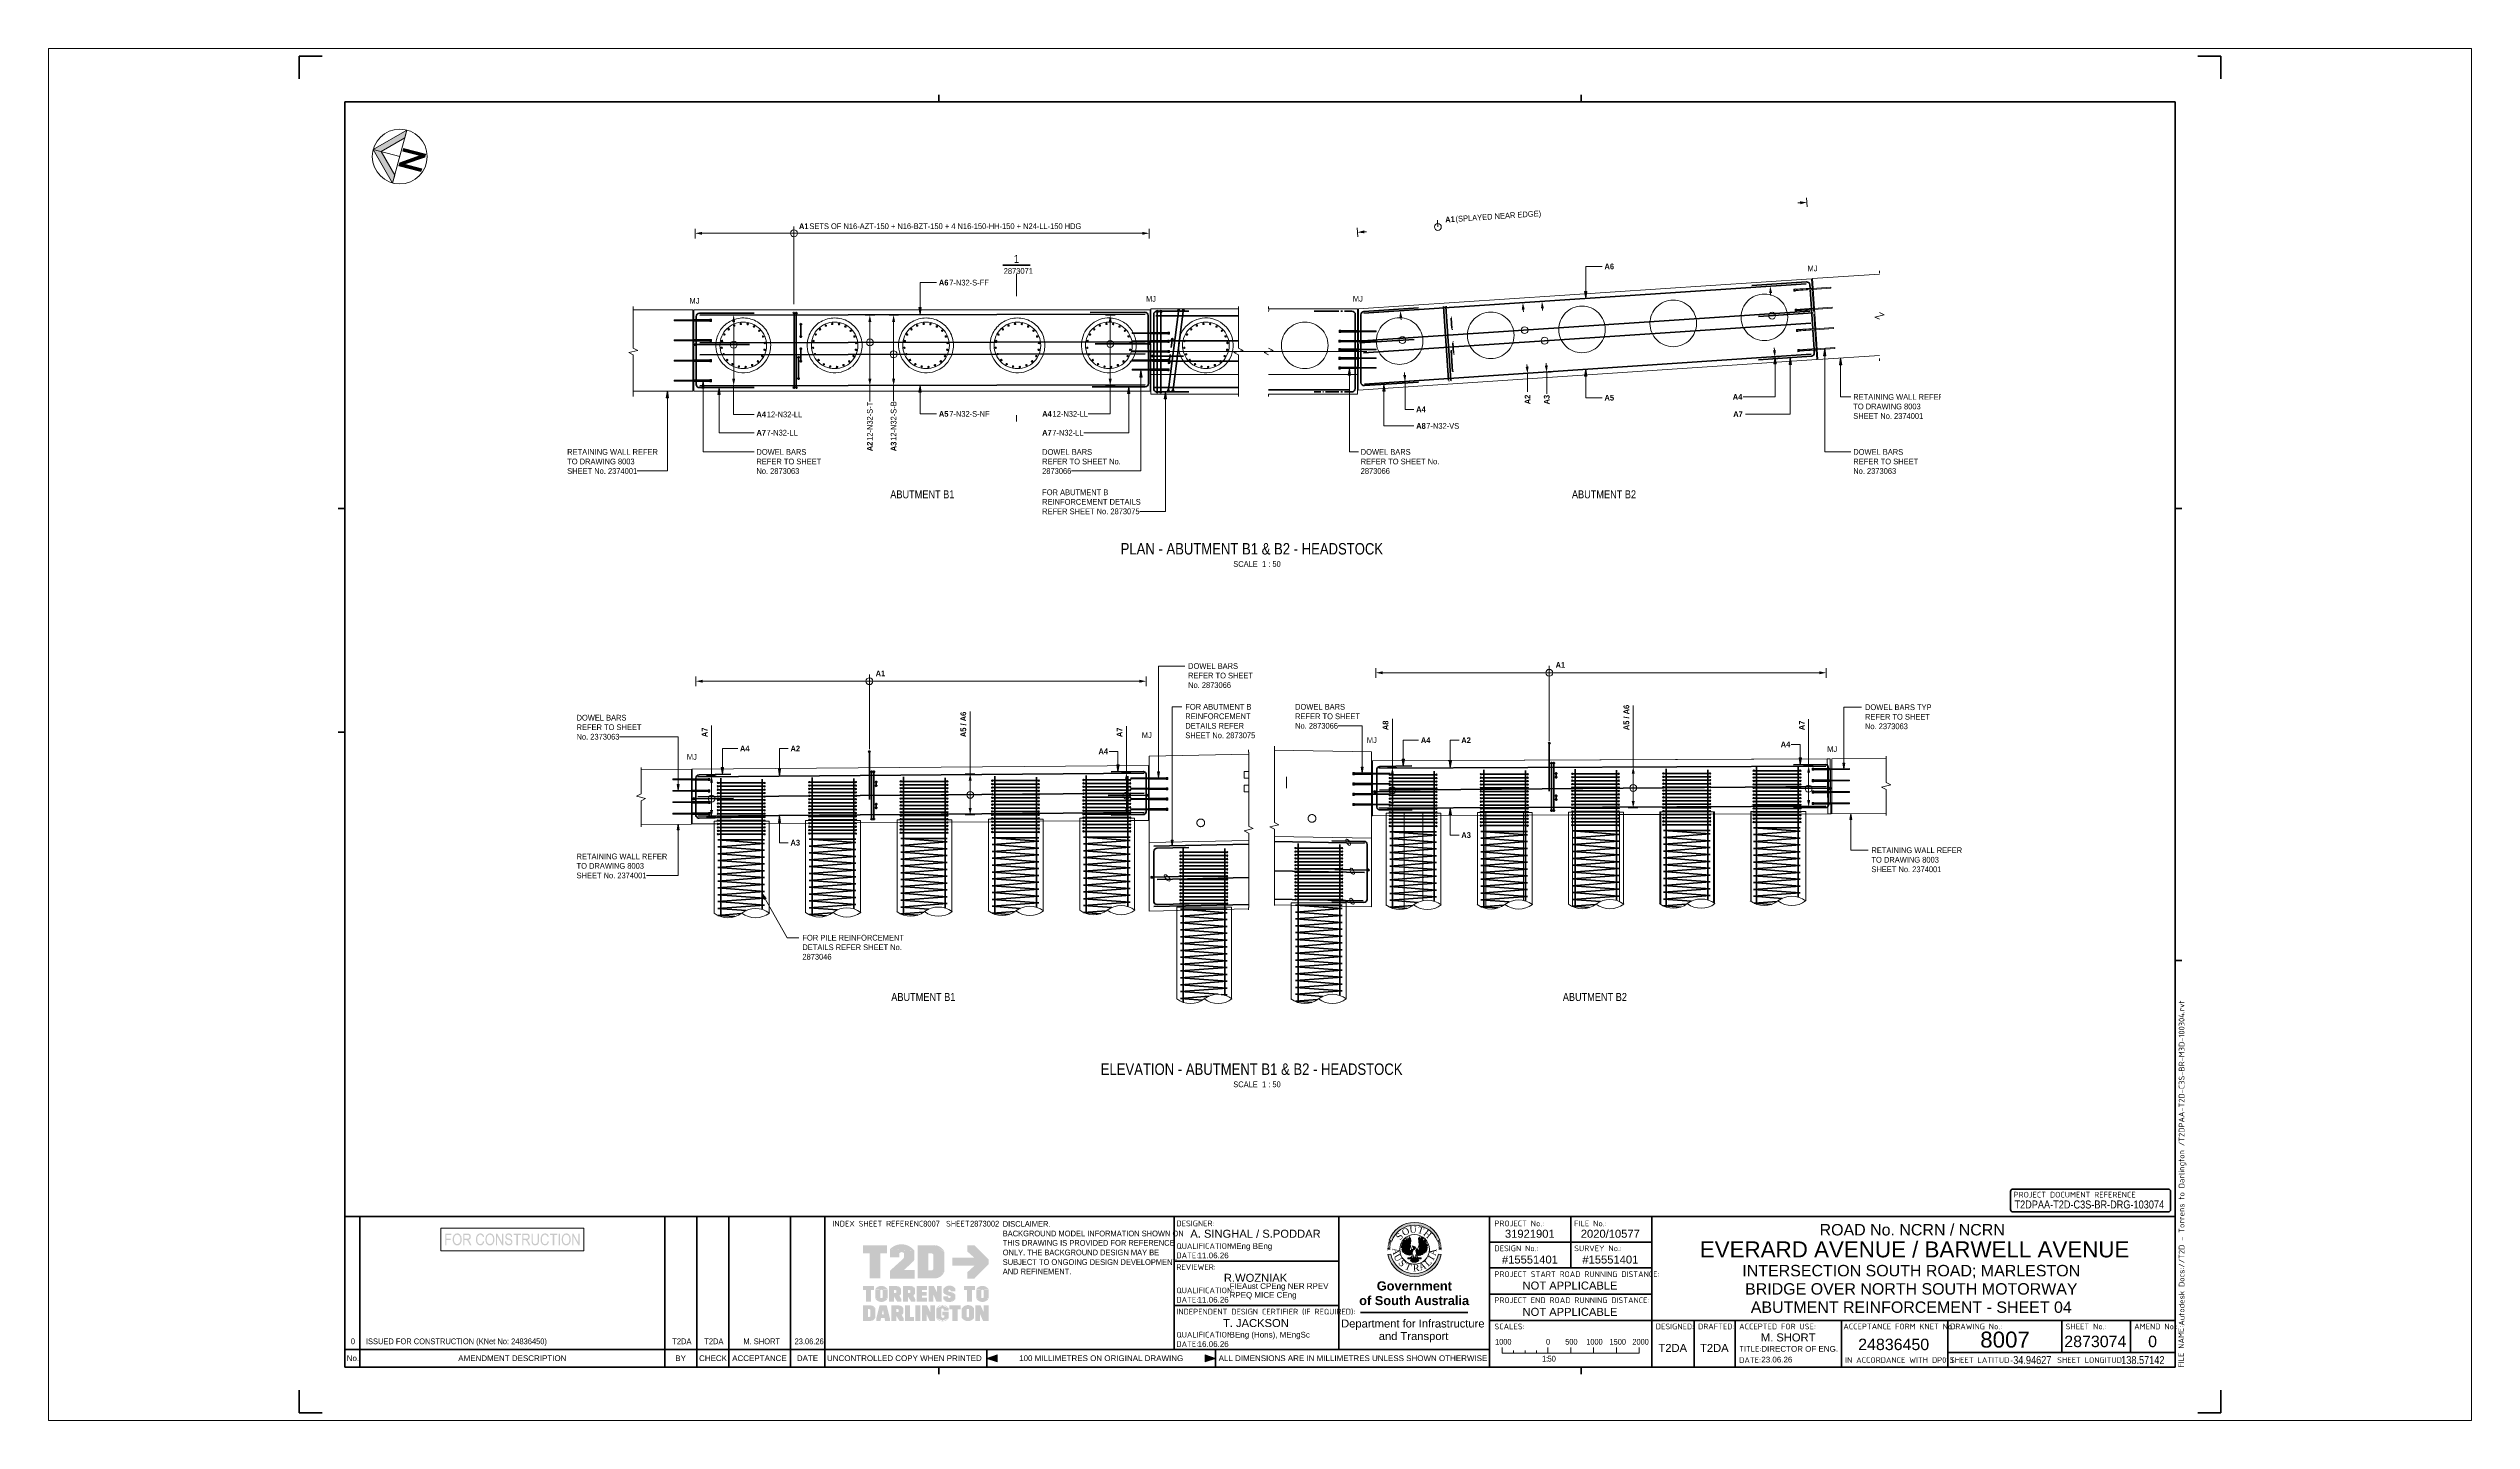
# Paper-space layout 'Layout1' of a CAD drawing. Header units: metres. Extents: x -0.11 to 0.95, y 0 to 0.6.
# The model-space entities are those that its viewports show. They can reach past a viewport. Long polylines and large blocks are cut down to what shows.
import ezdxf

# ---------------------------------------------------------------- set-up
doc = ezdxf.new("R2010")
doc.units = ezdxf.units.M
for name, pattern in [('Dot_Section Line', [0.02, 0, -0.02]), ('JacobsDash', [0.0045, 0.003, -0.0015]), ('JacobsGridLine', [0.0145, 0.01, -0.001, 0.0025, -0.001])]:
    doc.linetypes.add(name, pattern=pattern)
doc.layers.get('Defpoints').update_dxf_attribs({"color": 41})
for name, color, linetype, lineweight in [('A-ANNO-NOTE', 7, 'Continuous', 9), ('A-ANNO-NOTE-STAMP', 10, 'Continuous', 18), ('A-DETL', 7, 'Continuous', 13), ('A-DETL-GENF', 7, 'Continuous', 9), ('G-ANNO-SYMB', 7, 'Continuous', 9), ('G-ANNO-TEXT', 7, 'Continuous', 9), ('G-ANNO-TTLB', 7, 'Continuous', 9), ('G-IMPT', 7, 'Continuous', 13), ('S-BEAM', 7, 'Continuous', 50), ('S-BEAM-HDLN', 7, 'JacobsDash', 18), ('S-FNDN', 7, 'Continuous', 50), ('S-FNDN-HDLN', 7, 'JacobsDash', 18), ('S-GRID', 7, 'Continuous', 9)]:
    doc.layers.add(name, color=color, linetype=linetype, lineweight=lineweight)
doc.layers.add('G-ANNO-NPLT', color=191, linetype='Continuous', plot=False)
doc.layers.get('G-ANNO-NPLT').freeze()
doc.styles.add('Arial', font='arial.ttf', dxfattribs={"height": 0.0025})
doc.styles.add('Arial Narrow', font='ARIALN.TTF', dxfattribs={"height": 0.0035})
doc.styles.add('Arial Narrow_1', font='ARIALN.TTF', dxfattribs={"height": 0.005})
doc.styles.add('Arial Narrow_2', font='ARIALN.TTF', dxfattribs={"height": 0.125})
doc.styles.add('Arial Narrow_3', font='ARIALN.TTF', dxfattribs={"height": 0.175})
doc.styles.add('Arial Narrow_4', font='ARIALN.TTF', dxfattribs={"height": 0.0025})
doc.styles.add('Arial Narrow_5', font='ARIALN.TTF', dxfattribs={"width": 0.9, "height": 0.0025})
doc.styles.add('Arial Narrow_B', font='ARIALNB.TTF', dxfattribs={"height": 0.125})
doc.styles.add('Arial_1', font='arial.ttf', dxfattribs={"height": 0.0035})
doc.styles.add('Arial_2', font='arial.ttf', dxfattribs={"height": 0.005})
doc.styles.add('Arial_3', font='arial.ttf', dxfattribs={"height": 0.007})
doc.styles.add('Arial_B', font='arialbd.ttf', dxfattribs={"height": 0.004})
doc.styles.add('ISOCPEUR', font='isocpeur.ttf', dxfattribs={"height": 0.0025})
doc.styles.add('Times New Roman', font='times.ttf', dxfattribs={"height": 0.008001})
pattern_1 = [(45, (-139.00438, -635.677), (-0.0530330086, 0.0530330086), [])]
pattern_2 = [(45, (96.11037, 10.849), (-0.053033, 0.053033), [])]

# ---------------------------------------------------------------- blocks, each defined once
blk = doc.blocks.new('T2DPAA-T2D-PWA-DE-XRF-000001 - Drawing3_dwg-8554483-ABUTMENT REINFORCEMENT - SHEET 04')
at = {"layer": 'G-IMPT'}
h = blk.add_hatch(color=256, dxfattribs=at)
edge = h.paths.add_edge_path()
edge.add_line((0.1549, 0.1015), (0.1515, 0.1021))
edge.add_arc((0.1226, 0.1077), 0.0295, 190.997, 349.003, ccw=False)
edge.add_line((0.0937, 0.1021), (0.0903, 0.1015))
edge.add_arc((0.1226, 0.1077), 0.0329, 190.997, 349.003)
edge = h.paths.add_edge_path()
edge.add_arc((0.1226, 0.1077), 0.0329, 20.0475, 159.9525, ccw=False)
edge.add_line((0.1535, 0.119), (0.1503, 0.1178))
edge.add_arc((0.1226, 0.1077), 0.0295, 20.0475, 159.9525)
edge.add_line((0.0949, 0.1178), (0.0917, 0.119))
h = blk.add_hatch(color=256, dxfattribs=at)
edge = h.paths.add_edge_path()
edge.add_arc((0.1226, 0.1077), 0.0329, 161.3902, 162.9856, ccw=False)
edge.add_line((0.0915, 0.1183), (0.0914, 0.1182))
edge.add_line((0.0915, 0.1183), (0.0947, 0.1172))
edge.add_line((0.0947, 0.1171), (0.0947, 0.1172))
edge.add_arc((0.1226, 0.1077), 0.0295, 161.3902, 162.9856)
edge.add_line((0.0944, 0.1163), (0.0911, 0.1174))
h = blk.add_hatch(color=256, dxfattribs=at)
edge = h.paths.add_edge_path()
edge.add_line((0.1206, 0.1074), (0.1207, 0.1074))
edge.add_line((0.1207, 0.1074), (0.1206, 0.1074))
edge = h.paths.add_edge_path()
edge.add_line((0.1166, 0.11), (0.1166, 0.1074))
edge.add_line((0.1166, 0.1074), (0.1183, 0.1065))
edge.add_line((0.1183, 0.1065), (0.119, 0.1076))
edge.add_line((0.119, 0.1076), (0.1204, 0.1079))
edge.add_line((0.1204, 0.1079), (0.1207, 0.1074))
edge.add_line((0.1207, 0.1074), (0.1211, 0.1067))
edge.add_line((0.1211, 0.1067), (0.1187, 0.1008))
edge.add_line((0.1187, 0.1008), (0.1178, 0.1012))
edge.add_line((0.1178, 0.1012), (0.1166, 0.1008))
edge.add_line((0.1166, 0.1008), (0.1161, 0.1012))
edge.add_line((0.1161, 0.1012), (0.1147, 0.101))
edge.add_line((0.1147, 0.101), (0.1143, 0.1017))
edge.add_line((0.1143, 0.1017), (0.1131, 0.1012))
edge.add_line((0.1131, 0.1012), (0.1128, 0.1022))
edge.add_line((0.1128, 0.1022), (0.1119, 0.1019))
edge.add_line((0.1119, 0.1019), (0.1119, 0.1029))
edge.add_line((0.1119, 0.1029), (0.1105, 0.1027))
edge.add_line((0.1105, 0.1027), (0.1107, 0.1043))
edge.add_line((0.1107, 0.1043), (0.1091, 0.1041))
edge.add_line((0.1091, 0.1041), (0.1095, 0.1057))
edge.add_line((0.1095, 0.1057), (0.1077, 0.106))
edge.add_line((0.1077, 0.106), (0.1081, 0.1069))
edge.add_line((0.1081, 0.1069), (0.1072, 0.1074))
edge.add_line((0.1072, 0.1074), (0.1081, 0.1091))
edge.add_line((0.1081, 0.1091), (0.1069, 0.11))
edge.add_line((0.1069, 0.11), (0.1081, 0.1112))
edge.add_line((0.1081, 0.1112), (0.1069, 0.1122))
edge.add_line((0.1069, 0.1122), (0.1085, 0.113))
edge.add_line((0.1085, 0.113), (0.1072, 0.1143))
edge.add_line((0.1072, 0.1143), (0.1095, 0.1145))
edge.add_line((0.1095, 0.1145), (0.1081, 0.116))
edge.add_line((0.1081, 0.116), (0.1105, 0.116))
edge.add_line((0.1105, 0.116), (0.1088, 0.1179))
edge.add_line((0.1088, 0.1179), (0.1119, 0.1163))
edge.add_line((0.1119, 0.1163), (0.1105, 0.1193))
edge.add_line((0.1105, 0.1193), (0.1138, 0.1172))
edge.add_line((0.1138, 0.1172), (0.1121, 0.121))
edge.add_line((0.1121, 0.121), (0.1147, 0.1181))
edge.add_line((0.1147, 0.1181), (0.1143, 0.1224))
edge.add_line((0.1143, 0.1224), (0.1159, 0.1188))
edge.add_line((0.1159, 0.1188), (0.1166, 0.1236))
edge.add_line((0.1166, 0.1236), (0.1171, 0.1207))
edge.add_line((0.1171, 0.1207), (0.1178, 0.1214))
edge.add_line((0.1178, 0.1214), (0.118, 0.1179))
edge.add_line((0.118, 0.1179), (0.1171, 0.1131))
edge.add_line((0.1171, 0.1131), (0.1178, 0.111))
edge.add_line((0.1178, 0.111), (0.1166, 0.11))
for points in [[(0.1105, 0.1193), (0.1088, 0.1179), (0.1119, 0.1163)], [(0.1369, 0.1093), (0.1385, 0.1081), (0.1367, 0.1074), (0.1376, 0.106), (0.1357, 0.106), (0.1367, 0.1043), (0.1348, 0.1043), (0.1348, 0.1031), (0.1336, 0.1034), (0.1331, 0.1022), (0.1322, 0.1024), (0.1317, 0.1015), (0.1305, 0.1017), (0.1301, 0.101), (0.1296, 0.1015), (0.1291, 0.1005), (0.1286, 0.1008), (0.1277, 0.1003), (0.1275, 0.101), (0.1268, 0.1003), (0.1251, 0.1029), (0.1242, 0.1065), (0.1246, 0.1076), (0.1263, 0.1076), (0.127, 0.1067), (0.1284, 0.1072), (0.1291, 0.11), (0.1275, 0.1112), (0.1282, 0.1133), (0.1275, 0.1219), (0.1284, 0.121), (0.1289, 0.1236), (0.1294, 0.1193), (0.1312, 0.1226), (0.1305, 0.1191), (0.1331, 0.1212), (0.1317, 0.1179), (0.1348, 0.1195), (0.1324, 0.116), (0.1364, 0.1179), (0.1341, 0.1155), (0.1371, 0.116), (0.1355, 0.1143), (0.1381, 0.1141), (0.1364, 0.1131), (0.1383, 0.1124), (0.1367, 0.1114), (0.1385, 0.11)], [(0.1312, 0.1226), (0.1331, 0.1212), (0.1305, 0.1191)], [(0.1348, 0.1195), (0.1364, 0.1179), (0.1324, 0.116)], [(0.1069, 0.1122), (0.1069, 0.11), (0.1081, 0.1112)], [(0.1081, 0.116), (0.1072, 0.1143), (0.1095, 0.1145)], [(0.1077, 0.106), (0.1091, 0.1041), (0.1095, 0.1057)], [(0.1105, 0.1027), (0.1119, 0.1019), (0.1119, 0.1029)], [(0.1225, 0.0967), (0.1233, 0.0985), (0.1277, 0.0943), (0.1263, 0.0929), (0.1237, 0.092), (0.1202, 0.0924), (0.1176, 0.0943), (0.1218, 0.0984)], [(0.1291, 0.1005), (0.1301, 0.101), (0.1296, 0.1015)], [(0.1317, 0.1015), (0.1331, 0.1022), (0.1322, 0.1024)], [(0.1383, 0.1124), (0.1381, 0.1141), (0.1364, 0.1131)]]:
    blk.add_hatch(color=256, dxfattribs=at).paths.add_polyline_path(points)
h = blk.add_hatch(color=256, dxfattribs=at)
edge = h.paths.add_edge_path()
edge.add_line((0.154, 0.1174), (0.1508, 0.1163))
edge.add_arc((0.1226, 0.1077), 0.0295, 17.0144, 18.6098)
edge.add_line((0.1505, 0.1172), (0.1505, 0.1171))
edge.add_line((0.1505, 0.1172), (0.1537, 0.1183))
edge.add_line((0.1538, 0.1182), (0.1537, 0.1183))
edge.add_arc((0.1226, 0.1077), 0.0329, 17.0144, 18.6098, ccw=False)
h = blk.add_hatch(color=256, dxfattribs=at)
edge = h.paths.add_edge_path()
edge.add_line((0.0931, 0.1083), (0.0897, 0.1083))
edge.add_arc((0.1226, 0.1077), 0.0329, 177.3415, 178.9368, ccw=False)
edge.add_line((0.0897, 0.1094), (0.0897, 0.1093))
edge.add_line((0.0897, 0.1094), (0.0932, 0.1092))
edge.add_line((0.0932, 0.1091), (0.0932, 0.1092))
edge.add_arc((0.1226, 0.1077), 0.0295, 177.3415, 178.9368)
h = blk.add_hatch(color=256, dxfattribs=at)
edge = h.paths.add_edge_path()
edge.add_line((0.0931, 0.1069), (0.0897, 0.1068))
edge.add_arc((0.1226, 0.1077), 0.0329, 180, 181.5953, ccw=False)
edge.add_line((0.0897, 0.1078), (0.0897, 0.1077))
edge.add_line((0.0897, 0.1078), (0.0931, 0.1078))
edge.add_line((0.0931, 0.1077), (0.0931, 0.1078))
edge.add_arc((0.1226, 0.1077), 0.0295, 180, 181.5953)
h = blk.add_hatch(color=256, dxfattribs=at)
edge = h.paths.add_edge_path()
edge.add_arc((0.1226, 0.1077), 0.0329, 174.6829, 176.2783, ccw=False)
edge.add_line((0.0899, 0.1109), (0.0898, 0.1108))
edge.add_line((0.0899, 0.1109), (0.0933, 0.1106))
edge.add_line((0.0933, 0.1105), (0.0933, 0.1106))
edge.add_arc((0.1226, 0.1077), 0.0295, 174.6829, 176.2783)
edge.add_line((0.0932, 0.1096), (0.0898, 0.1099))
h = blk.add_hatch(color=256, dxfattribs=at)
edge = h.paths.add_edge_path()
edge.add_arc((0.1226, 0.1077), 0.0329, 172.0244, 173.6197, ccw=False)
edge.add_line((0.09, 0.1124), (0.09, 0.1123))
edge.add_line((0.09, 0.1124), (0.0934, 0.1119))
edge.add_line((0.0934, 0.1118), (0.0934, 0.1119))
edge.add_arc((0.1226, 0.1077), 0.0295, 172.0244, 173.6197)
edge.add_line((0.0933, 0.111), (0.0899, 0.1114))
h = blk.add_hatch(color=256, dxfattribs=at)
edge = h.paths.add_edge_path()
edge.add_arc((0.1226, 0.1077), 0.0329, 169.3658, 170.9612, ccw=False)
edge.add_line((0.0903, 0.1139), (0.0903, 0.1138))
edge.add_line((0.0903, 0.1139), (0.0937, 0.1133))
edge.add_line((0.0936, 0.1132), (0.0937, 0.1133))
edge.add_arc((0.1226, 0.1077), 0.0295, 169.3658, 170.9612)
edge.add_line((0.0935, 0.1124), (0.0901, 0.1129))
h = blk.add_hatch(color=256, dxfattribs=at)
edge = h.paths.add_edge_path()
edge.add_arc((0.1226, 0.1077), 0.0329, 166.7073, 168.3026, ccw=False)
edge.add_line((0.0906, 0.1154), (0.0906, 0.1153))
edge.add_line((0.0906, 0.1154), (0.0939, 0.1146))
edge.add_line((0.0939, 0.1145), (0.0939, 0.1146))
edge.add_arc((0.1226, 0.1077), 0.0295, 166.7073, 168.3026)
edge.add_line((0.0937, 0.1137), (0.0904, 0.1144))
h = blk.add_hatch(color=256, dxfattribs=at)
edge = h.paths.add_edge_path()
edge.add_line((0.0941, 0.115), (0.0907, 0.1159))
edge.add_arc((0.1226, 0.1077), 0.0329, 164.0488, 165.6441, ccw=False)
edge.add_line((0.091, 0.1169), (0.091, 0.1168))
edge.add_line((0.091, 0.1169), (0.0943, 0.1159))
edge.add_line((0.0943, 0.1158), (0.0943, 0.1159))
edge.add_arc((0.1226, 0.1077), 0.0295, 164.0488, 165.6441)
h = blk.add_hatch(color=256, dxfattribs=at)
edge = h.paths.add_edge_path()
edge.add_line((0.1232, 0.1095), (0.1225, 0.1076))
edge.add_line((0.1225, 0.1076), (0.1207, 0.1074))
edge.add_line((0.1207, 0.1074), (0.1207, 0.1074))
edge.add_line((0.1207, 0.1074), (0.1216, 0.1086))
edge.add_line((0.1216, 0.1086), (0.1197, 0.1119))
edge.add_line((0.1197, 0.1119), (0.1232, 0.1107))
edge.add_line((0.1232, 0.1107), (0.1239, 0.1098))
edge.add_line((0.1239, 0.1098), (0.1232, 0.1095))
h = blk.add_hatch(color=256, dxfattribs=at)
edge = h.paths.add_edge_path()
edge.add_arc((0.1226, 0.1077), 0.0295, 14.3559, 15.9512)
edge.add_line((0.1509, 0.1159), (0.1509, 0.1158))
edge.add_line((0.1509, 0.1159), (0.1542, 0.1169))
edge.add_line((0.1542, 0.1168), (0.1542, 0.1169))
edge.add_arc((0.1226, 0.1077), 0.0329, 14.3559, 15.9512, ccw=False)
edge.add_line((0.1545, 0.1159), (0.1511, 0.115))
h = blk.add_hatch(color=256, dxfattribs=at)
edge = h.paths.add_edge_path()
edge.add_line((0.1548, 0.1144), (0.1514, 0.1137))
edge.add_arc((0.1226, 0.1077), 0.0295, 11.6974, 13.2927)
edge.add_line((0.1512, 0.1146), (0.1513, 0.1145))
edge.add_line((0.1512, 0.1146), (0.1546, 0.1154))
edge.add_line((0.1546, 0.1153), (0.1546, 0.1154))
edge.add_arc((0.1226, 0.1077), 0.0329, 11.6974, 13.2927, ccw=False)
h = blk.add_hatch(color=256, dxfattribs=at)
edge = h.paths.add_edge_path()
edge.add_arc((0.1226, 0.1077), 0.0295, 9.0388, 10.6342)
edge.add_line((0.1515, 0.1133), (0.1515, 0.1132))
edge.add_line((0.1515, 0.1133), (0.1549, 0.1139))
edge.add_line((0.1549, 0.1138), (0.1549, 0.1139))
edge.add_arc((0.1226, 0.1077), 0.0329, 9.0388, 10.6342, ccw=False)
edge.add_line((0.1551, 0.1129), (0.1517, 0.1124))
h = blk.add_hatch(color=256, dxfattribs=at)
edge = h.paths.add_edge_path()
edge.add_arc((0.1226, 0.1077), 0.0295, 6.3803, 7.9756)
edge.add_line((0.1518, 0.1119), (0.1518, 0.1118))
edge.add_line((0.1518, 0.1119), (0.1552, 0.1124))
edge.add_line((0.1552, 0.1123), (0.1552, 0.1124))
edge.add_arc((0.1226, 0.1077), 0.0329, 6.3803, 7.9756, ccw=False)
edge.add_line((0.1553, 0.1114), (0.1519, 0.111))
h = blk.add_hatch(color=256, dxfattribs=at)
edge = h.paths.add_edge_path()
edge.add_line((0.1554, 0.1099), (0.152, 0.1096))
edge.add_arc((0.1226, 0.1077), 0.0295, 3.7217, 5.3171)
edge.add_line((0.1519, 0.1106), (0.1519, 0.1105))
edge.add_line((0.1519, 0.1106), (0.1553, 0.1109))
edge.add_line((0.1553, 0.1108), (0.1553, 0.1109))
edge.add_arc((0.1226, 0.1077), 0.0329, 3.7217, 5.3171, ccw=False)
h = blk.add_hatch(color=256, dxfattribs=at)
edge = h.paths.add_edge_path()
edge.add_line((0.1555, 0.1083), (0.1521, 0.1083))
edge.add_arc((0.1226, 0.1077), 0.0295, 1.0632, 2.6585)
edge.add_line((0.152, 0.1092), (0.152, 0.1091))
edge.add_line((0.152, 0.1092), (0.1554, 0.1094))
edge.add_line((0.1555, 0.1093), (0.1554, 0.1094))
edge.add_arc((0.1226, 0.1077), 0.0329, 1.0632, 2.6585, ccw=False)
h = blk.add_hatch(color=256, dxfattribs=at)
edge = h.paths.add_edge_path()
edge.add_line((0.1555, 0.1068), (0.152, 0.1069))
edge.add_arc((0.1226, 0.1077), 0.0295, 358.4047, 360)
edge.add_line((0.1521, 0.1078), (0.1521, 0.1077))
edge.add_line((0.1521, 0.1078), (0.1555, 0.1078))
edge.add_line((0.1555, 0.1077), (0.1555, 0.1078))
edge.add_arc((0.1226, 0.1077), 0.0329, 358.4047, 360, ccw=False)
for p, q in [((0.0917, 0.119), (0.0949, 0.1178)), ((0.1105, 0.1193), (0.1088, 0.1179)), ((0.1088, 0.1179), (0.1119, 0.1163)), ((0.1119, 0.1163), (0.1105, 0.1193)), ((0.1305, 0.1191), (0.1312, 0.1226)), ((0.1331, 0.1212), (0.1305, 0.1191)), ((0.1312, 0.1226), (0.1331, 0.1212)), ((0.1324, 0.116), (0.1348, 0.1195)), ((0.1364, 0.1179), (0.1324, 0.116)), ((0.1348, 0.1195), (0.1364, 0.1179)), ((0.1503, 0.1178), (0.1535, 0.119)), ((0.0903, 0.1015), (0.0937, 0.1021)), ((0.1069, 0.1122), (0.1069, 0.11)), ((0.1081, 0.1112), (0.1069, 0.1122)), ((0.1069, 0.11), (0.1081, 0.1112)), ((0.1081, 0.116), (0.1072, 0.1143)), ((0.1072, 0.1143), (0.1095, 0.1145)), ((0.1077, 0.106), (0.1091, 0.1041)), ((0.1095, 0.1057), (0.1077, 0.106)), ((0.1095, 0.1145), (0.1081, 0.116)), ((0.1091, 0.1041), (0.1095, 0.1057)), ((0.1119, 0.1029), (0.1105, 0.1027)), ((0.1105, 0.1027), (0.1119, 0.1019)), ((0.1119, 0.1019), (0.1119, 0.1029)), ((0.115, 0.0967), (0.1197, 0.0967)), ((0.1211, 0.1003), (0.1173, 0.0974)), ((0.1244, 0.1003), (0.1272, 0.0974)), ((0.1256, 0.0967), (0.1308, 0.0967)), ((0.1296, 0.1015), (0.1291, 0.1005)), ((0.1291, 0.1005), (0.1301, 0.101)), ((0.1301, 0.101), (0.1296, 0.1015)), ((0.1322, 0.1024), (0.1317, 0.1015)), ((0.1317, 0.1015), (0.1331, 0.1022)), ((0.1331, 0.1022), (0.1322, 0.1024)), ((0.1381, 0.1141), (0.1364, 0.1131)), ((0.1364, 0.1131), (0.1383, 0.1124)), ((0.1383, 0.1124), (0.1381, 0.1141)), ((0.1515, 0.1021), (0.1549, 0.1015))]:
    blk.add_line(p, q, dxfattribs=at)
at = {"layer": 'G-IMPT', "flags": 128}
for points in [[(0.1085, 0.113), (0.1072, 0.1143), (0.1095, 0.1145), (0.1081, 0.116), (0.1105, 0.116), (0.1088, 0.1179), (0.1119, 0.1163), (0.1105, 0.1193), (0.1138, 0.1172), (0.1121, 0.121), (0.1147, 0.1181), (0.1143, 0.1224), (0.1159, 0.1188), (0.1166, 0.1236), (0.1171, 0.1207), (0.1178, 0.1214), (0.118, 0.1179), (0.1171, 0.1131), (0.119, 0.1076), (0.1204, 0.1079), (0.1211, 0.1067), (0.1187, 0.1008), (0.1178, 0.1012), (0.1166, 0.1008), (0.1161, 0.1012), (0.1147, 0.101), (0.1143, 0.1017), (0.1131, 0.1012), (0.1128, 0.1022), (0.1119, 0.1019), (0.1119, 0.1029), (0.1105, 0.1027), (0.1107, 0.1043), (0.1091, 0.1041), (0.1095, 0.1057), (0.1077, 0.106), (0.1081, 0.1069), (0.1072, 0.1074), (0.1081, 0.1091), (0.1069, 0.11), (0.1081, 0.1112), (0.1069, 0.1122), (0.1087, 0.1131)], [(0.1199, 0.1031), (0.1225, 0.0967), (0.1251, 0.1029), (0.1242, 0.1065), (0.1246, 0.1076), (0.1263, 0.1076), (0.1282, 0.1133), (0.1275, 0.1219), (0.1284, 0.121), (0.1289, 0.1236), (0.1294, 0.1193), (0.1312, 0.1226), (0.1305, 0.1191), (0.1331, 0.1212), (0.1317, 0.1179), (0.1348, 0.1195), (0.1324, 0.116), (0.1364, 0.1179), (0.1341, 0.1155), (0.1371, 0.116), (0.1355, 0.1143), (0.1381, 0.1141), (0.1364, 0.1131), (0.1383, 0.1124), (0.1367, 0.1114), (0.1385, 0.11), (0.1369, 0.1093), (0.1385, 0.1081), (0.1367, 0.1074), (0.1376, 0.106), (0.1357, 0.106), (0.1367, 0.1043), (0.1348, 0.1043), (0.1348, 0.1031), (0.1336, 0.1034), (0.1331, 0.1022), (0.1322, 0.1024), (0.1317, 0.1015), (0.1305, 0.1017), (0.1301, 0.101), (0.1296, 0.1015), (0.1291, 0.1005), (0.1286, 0.1008), (0.1277, 0.1003), (0.1275, 0.101), (0.1268, 0.1003), (0.1251, 0.1029)], [(0.1206, 0.0974), (0.1145, 0.0974), (0.1145, 0.0962), (0.1194, 0.0962)], [(0.119, 0.1076), (0.1183, 0.1065), (0.1166, 0.1074), (0.1166, 0.11), (0.1178, 0.111)], [(0.1218, 0.0984), (0.1176, 0.0943), (0.1202, 0.0924), (0.1237, 0.092), (0.1263, 0.0929), (0.1277, 0.0943), (0.1233, 0.0985)], [(0.1239, 0.1098), (0.1244, 0.1091), (0.1246, 0.1076)], [(0.1246, 0.0974), (0.1308, 0.0974), (0.1308, 0.0962), (0.126, 0.0962)], [(0.1263, 0.1076), (0.127, 0.1067), (0.1284, 0.1072), (0.1291, 0.11), (0.1275, 0.1112)]]:
    blk.add_lwpolyline(points, dxfattribs=at)
blk.add_lwpolyline([(0.1206, 0.1074), (0.1216, 0.1086), (0.1197, 0.1119), (0.1232, 0.1107), (0.1239, 0.1098), (0.1232, 0.1095), (0.1225, 0.1076)], close=True, dxfattribs=at)
at = {"layer": 'G-IMPT'}
blk.add_circle((0.1226, 0.1077), 0.018, dxfattribs=at)
for radius, start, end in [(0.0329, 20.0475, 159.9525), (0.0295, 20.0475, 159.9525), (0.0329, 190.997, 349.003), (0.0295, 190.997, 349.003)]:
    blk.add_arc((0.1226, 0.1077), radius, start, end, dxfattribs=at)
at = {"layer": 'G-IMPT', "lineweight": 9, "char_height": 0.008, "attachment_point": 2, "line_spacing_factor": 1.029793, "style": 'Times New Roman'}
for s, insert, width, rotation in [('S', (0.1012, 0.1263), 0.008041, 49.0663), ('O', (0.1099, 0.133), 0.010353, 26.6943), ('U', (0.1205, 0.136), 0.010353, 4.3222), ('T', (0.1314, 0.1347), 0.008744, 341.9502), ('H', (0.141, 0.1293), 0.010353, 319.5782), ('A', (0.104, 0.106), 0.010353, 279.6978), ('U', (0.1058, 0.0996), 0.010353, 300.15), ('S', (0.1107, 0.0935), 0.008041, 310.3575), ('T', (0.1164, 0.0903), 0.008744, 336.9699), ('R', (0.1244, 0.0893), 0.009549, 3.701), ('A', (0.1307, 0.0909), 0.010353, 21.3382), ('L', (0.1363, 0.0949), 0.008744, 42.375), ('I', (0.1395, 0.0995), 0.004825, 60.5783), ('A', (0.141, 0.1048), 0.010353, 83.64)]:
    blk.add_mtext(s, dxfattribs=dict(at, insert=insert, width=width, rotation=rotation))
blk = doc.blocks.new('T2DPAA-T2D-PWA-DE-XRF-000001 - Standard-8554987-ABUTMENT REINFORCEMENT - SHEET 04')
at = {"layer": 'G-ANNO-TTLB', "true_color": 0x1d4a5c}
h = blk.add_hatch(color=139, dxfattribs=at)
edge = h.paths.add_edge_path()
edge.add_line((0.2623, 0.0443), (0.2623, 0.0452))
edge.add_arc((0.2616, 0.044), 0.00145, 58.8241, 99.793)
edge.add_line((0.2613, 0.0454), (0.2613, 0.0441))
edge.add_arc((0.2616, 0.0455), 0.00141, 259.7202, 301.6629)
edge = h.paths.add_edge_path()
edge.add_arc((0.2625, 0.0448), 0.00224, 301.808, 330.1086, ccw=False)
edge.add_line((0.2637, 0.0429), (0.2645, 0.0415))
edge.add_line((0.2645, 0.0415), (0.2645, 0.0403))
edge.add_line((0.2645, 0.0403), (0.2627, 0.0403))
edge.add_line((0.2627, 0.0403), (0.2613, 0.0425))
edge.add_line((0.2613, 0.0425), (0.2613, 0.0403))
edge.add_line((0.2613, 0.0403), (0.2591, 0.0403))
edge.add_line((0.2591, 0.0403), (0.2591, 0.0471))
edge.add_line((0.2591, 0.0471), (0.2624, 0.0471))
edge.add_arc((0.2623, 0.0446), 0.00248, 32.8357, 87.7033, ccw=False)
edge.add_line((0.2644, 0.046), (0.2644, 0.0437))
edge = h.paths.add_edge_path()
edge.add_line((0.2674, 0.0527), (0.2674, 0.0537))
edge.add_arc((0.2667, 0.0524), 0.00145, 58.8241, 99.793)
edge.add_line((0.2665, 0.0539), (0.2665, 0.0526))
edge.add_arc((0.2667, 0.0539), 0.00141, 259.7202, 301.6629)
edge = h.paths.add_edge_path()
edge.add_arc((0.2676, 0.0532), 0.00224, 301.808, 330.1086, ccw=False)
edge.add_line((0.2688, 0.0513), (0.2696, 0.0499))
edge.add_line((0.2696, 0.0499), (0.2696, 0.0487))
edge.add_line((0.2696, 0.0487), (0.2678, 0.0487))
edge.add_line((0.2678, 0.0487), (0.2664, 0.051))
edge.add_line((0.2664, 0.051), (0.2664, 0.0487))
edge.add_line((0.2664, 0.0487), (0.2642, 0.0487))
edge.add_line((0.2642, 0.0487), (0.2642, 0.0555))
edge.add_line((0.2642, 0.0555), (0.2676, 0.0555))
edge.add_arc((0.2675, 0.0531), 0.00248, 32.8357, 87.7033, ccw=False)
edge.add_line((0.2695, 0.0544), (0.2695, 0.0521))
edge = h.paths.add_edge_path()
edge.add_line((0.2499, 0.0422), (0.2499, 0.0452))
edge.add_arc((0.2491, 0.0441), 0.00138, 56.3448, 98.7814)
edge.add_line((0.2489, 0.0454), (0.2489, 0.0419))
edge.add_arc((0.2491, 0.0433), 0.00138, 261.2186, 303.6552)
edge = h.paths.add_edge_path()
edge.add_line((0.2613, 0.0527), (0.2613, 0.0537))
edge.add_arc((0.2606, 0.0524), 0.00145, 58.8241, 99.793)
edge.add_line((0.2603, 0.0539), (0.2603, 0.0526))
edge.add_arc((0.2606, 0.0539), 0.00141, 259.7202, 301.6629)
edge = h.paths.add_edge_path()
edge.add_line((0.2502, 0.0403), (0.2467, 0.0403))
edge.add_line((0.2467, 0.0403), (0.2467, 0.0471))
edge.add_line((0.2467, 0.0471), (0.2501, 0.0471))
edge.add_arc((0.25, 0.0447), 0.00241, 26.2483, 85.5583, ccw=False)
edge.add_line((0.2521, 0.0457), (0.2521, 0.0416))
edge.add_arc((0.2502, 0.0424), 0.00209, 270, 338.4707, ccw=False)
h.paths.add_polyline_path([(0.2555, 0.0451), (0.255, 0.0432), (0.2559, 0.0432)])
h.paths.add_polyline_path([(0.2585, 0.0415), (0.2585, 0.0403), (0.2564, 0.0403), (0.2562, 0.0415), (0.2547, 0.0415), (0.2544, 0.0403), (0.2526, 0.0403), (0.2526, 0.0415), (0.254, 0.0471), (0.2571, 0.0471)])
h.paths.add_polyline_path([(0.2673, 0.042), (0.269, 0.042), (0.269, 0.0403), (0.2651, 0.0403), (0.2651, 0.0471), (0.2673, 0.0471)])
h.paths.add_polyline_path([(0.2718, 0.0403), (0.2696, 0.0403), (0.2696, 0.0471), (0.2718, 0.0471)])
h.paths.add_polyline_path([(0.2762, 0.0441), (0.2762, 0.0471), (0.2782, 0.0471), (0.2782, 0.0403), (0.2759, 0.0403), (0.2746, 0.0432), (0.2746, 0.0403), (0.2725, 0.0403), (0.2725, 0.0471), (0.2748, 0.0471)])
edge = h.paths.add_edge_path()
edge.add_arc((0.2817, 0.0424), 0.000774, 214.5178, 325.4822)
edge.add_line((0.2823, 0.0419), (0.2823, 0.0427))
edge.add_line((0.2823, 0.0427), (0.2815, 0.0427))
edge.add_line((0.2815, 0.0427), (0.2815, 0.0443))
edge.add_line((0.2815, 0.0443), (0.2842, 0.0443))
edge.add_line((0.2842, 0.0443), (0.2842, 0.0415))
edge.add_arc((0.2819, 0.0428), 0.00262, 274.1131, 330.4929, ccw=False)
edge.add_arc((0.2815, 0.0434), 0.00327, 260.2337, 279.7663, ccw=False)
edge.add_arc((0.2812, 0.0429), 0.00275, 208.3817, 264.7517, ccw=False)
edge.add_line((0.2788, 0.0416), (0.2788, 0.0458))
edge.add_arc((0.2812, 0.0445), 0.00268, 94.8448, 152.8409, ccw=False)
edge.add_arc((0.2815, 0.0424), 0.00482, 83.0812, 96.9188, ccw=False)
edge.add_arc((0.2818, 0.0444), 0.00278, 31.3102, 83.6241, ccw=False)
edge.add_line((0.2842, 0.0459), (0.2842, 0.0447))
edge.add_line((0.2842, 0.0447), (0.282, 0.0447))
edge.add_line((0.282, 0.0447), (0.282, 0.0455))
edge.add_arc((0.2815, 0.0451), 0.000641, 40.732, 139.268)
edge.add_line((0.281, 0.0455), (0.281, 0.0419))
h.paths.add_polyline_path([(0.2882, 0.0403), (0.2859, 0.0403), (0.2859, 0.0454), (0.2846, 0.0454), (0.2846, 0.0471), (0.2895, 0.0471), (0.2895, 0.0454), (0.2882, 0.0454)])
edge = h.paths.add_edge_path()
edge.add_arc((0.2927, 0.0429), 0.00104, 239.6549, 300.3451)
edge.add_line((0.2932, 0.042), (0.2932, 0.0454))
edge.add_arc((0.2927, 0.0445), 0.00103, 59.5446, 120.4554)
edge.add_line((0.2921, 0.0454), (0.2921, 0.042))
edge = h.paths.add_edge_path()
edge.add_arc((0.2927, 0.0434), 0.00323, 212.7347, 327.2653, ccw=False)
edge.add_line((0.29, 0.0417), (0.29, 0.0458))
edge.add_arc((0.2927, 0.044), 0.00323, 32.6408, 147.3592, ccw=False)
edge.add_line((0.2954, 0.0458), (0.2954, 0.0417))
h.paths.add_polyline_path([(0.3017, 0.0403), (0.2993, 0.0403), (0.298, 0.0432), (0.298, 0.0403), (0.2959, 0.0403), (0.2959, 0.0471), (0.2982, 0.0471), (0.2996, 0.0441), (0.2996, 0.0471), (0.3017, 0.0471)])
edge = h.paths.add_edge_path()
edge.add_arc((0.299, 0.0513), 0.00104, 239.6549, 300.3451)
edge.add_line((0.2995, 0.0504), (0.2995, 0.0538))
edge.add_arc((0.299, 0.0529), 0.00103, 59.5446, 120.4554)
edge.add_line((0.2985, 0.0538), (0.2985, 0.0504))
edge = h.paths.add_edge_path()
edge.add_arc((0.299, 0.0518), 0.00323, 212.7347, 327.2653, ccw=False)
edge.add_line((0.2963, 0.0501), (0.2963, 0.0542))
edge.add_arc((0.299, 0.0524), 0.00323, 32.6408, 147.3592, ccw=False)
edge.add_line((0.3017, 0.0542), (0.3017, 0.0501))
h.paths.add_polyline_path([(0.2945, 0.0487), (0.2923, 0.0487), (0.2923, 0.0538), (0.2909, 0.0538), (0.2909, 0.0555), (0.2958, 0.0555), (0.2958, 0.0538), (0.2945, 0.0538)])
edge = h.paths.add_edge_path()
edge.add_line((0.2872, 0.0518), (0.2872, 0.0499))
edge.add_arc((0.2849, 0.0513), 0.0027, 273.7285, 329.3952, ccw=False)
edge.add_line((0.285, 0.0486), (0.2841, 0.0486))
edge.add_arc((0.2842, 0.0512), 0.00266, 210.1626, 267.7624, ccw=False)
edge.add_line((0.2819, 0.0499), (0.2819, 0.051))
edge.add_line((0.2819, 0.051), (0.2841, 0.051))
edge.add_arc((0.2845, 0.0508), 0.000522, 155.2714, 300.4507)
edge.add_arc((0.2846, 0.0508), 0.000487, 289.6558, 416.8121)
edge.add_line((0.2849, 0.0512), (0.2834, 0.0515))
edge.add_arc((0.2841, 0.054), 0.00253, 213.4271, 255.8381, ccw=False)
edge.add_line((0.2819, 0.0526), (0.2819, 0.0544))
edge.add_arc((0.2846, 0.0525), 0.00325, 35.8397, 144.1603, ccw=False)
edge.add_line((0.2872, 0.0544), (0.2872, 0.0533))
edge.add_line((0.2872, 0.0533), (0.2851, 0.0533))
edge.add_arc((0.2846, 0.0535), 0.000494, 335.3316, 479.9481)
edge.add_arc((0.2845, 0.0535), 0.000428, 103.9979, 246.4243)
edge.add_line((0.2843, 0.0531), (0.2853, 0.0529))
edge.add_arc((0.2849, 0.0501), 0.00281, 35.1328, 82.3403, ccw=False)
h.paths.add_polyline_path([(0.2792, 0.0526), (0.2792, 0.0555), (0.2812, 0.0555), (0.2812, 0.0487), (0.2789, 0.0487), (0.2776, 0.0517), (0.2776, 0.0487), (0.2755, 0.0487), (0.2755, 0.0555), (0.2778, 0.0555)])
h.paths.add_polyline_path([(0.2725, 0.053), (0.2746, 0.053), (0.2746, 0.0513), (0.2725, 0.0513), (0.2725, 0.0504), (0.2748, 0.0504), (0.2748, 0.0487), (0.2703, 0.0487), (0.2703, 0.0555), (0.2748, 0.0555), (0.2748, 0.0538), (0.2725, 0.0538)])
edge = h.paths.add_edge_path()
edge.add_arc((0.2615, 0.0532), 0.00224, 301.808, 330.1086, ccw=False)
edge.add_line((0.2627, 0.0513), (0.2635, 0.0499))
edge.add_line((0.2635, 0.0499), (0.2635, 0.0487))
edge.add_line((0.2635, 0.0487), (0.2617, 0.0487))
edge.add_line((0.2617, 0.0487), (0.2603, 0.051))
edge.add_line((0.2603, 0.051), (0.2603, 0.0487))
edge.add_line((0.2603, 0.0487), (0.2581, 0.0487))
edge.add_line((0.2581, 0.0487), (0.2581, 0.0555))
edge.add_line((0.2581, 0.0555), (0.2614, 0.0555))
edge.add_arc((0.2613, 0.0531), 0.00248, 32.8357, 87.7033, ccw=False)
edge.add_line((0.2634, 0.0544), (0.2634, 0.0521))
edge = h.paths.add_edge_path()
edge.add_line((0.2543, 0.0538), (0.2543, 0.0504))
edge.add_arc((0.2548, 0.0513), 0.00104, 239.6549, 300.3451)
edge.add_line((0.2553, 0.0504), (0.2553, 0.0538))
edge.add_arc((0.2548, 0.0529), 0.00103, 59.5446, 120.4554)
edge = h.paths.add_edge_path()
edge.add_line((0.2521, 0.0501), (0.2521, 0.0542))
edge.add_arc((0.2548, 0.0524), 0.00323, 32.6408, 147.3592, ccw=False)
edge.add_line((0.2575, 0.0542), (0.2575, 0.0501))
edge.add_arc((0.2548, 0.0518), 0.00323, 212.7347, 327.2653, ccw=False)
h.paths.add_polyline_path([(0.2503, 0.0487), (0.248, 0.0487), (0.248, 0.0538), (0.2467, 0.0538), (0.2467, 0.0555), (0.2516, 0.0555), (0.2516, 0.0538), (0.2503, 0.0538)])
h.paths.add_polyline_path([(0.3017, 0.0672), (0.3017, 0.0651), (0.2955, 0.0588), (0.2924, 0.0588), (0.2924, 0.0616), (0.2955, 0.0644), (0.2858, 0.0644), (0.2858, 0.0679), (0.2955, 0.0679), (0.2924, 0.0707), (0.2924, 0.0734), (0.2955, 0.0734)])
edge = h.paths.add_edge_path()
edge.add_line((0.2768, 0.0699), (0.2754, 0.0699))
edge.add_line((0.2754, 0.0699), (0.2754, 0.0624))
edge.add_line((0.2754, 0.0624), (0.2768, 0.0624))
edge.add_arc((0.2767, 0.0633), 0.000915, 277.9427, 335.4563)
edge.add_line((0.2775, 0.0629), (0.2775, 0.0694))
edge.add_arc((0.2767, 0.0689), 0.000957, 31.2517, 83.8556)
edge = h.paths.add_edge_path()
edge.add_line((0.2781, 0.0589), (0.2707, 0.0589))
edge.add_line((0.2707, 0.0589), (0.2707, 0.0734))
edge.add_line((0.2707, 0.0734), (0.2781, 0.0734))
edge.add_arc((0.2777, 0.0683), 0.00519, 26.2483, 85.5583, ccw=False)
edge.add_line((0.2823, 0.0705), (0.2823, 0.0617))
edge.add_arc((0.2781, 0.0634), 0.00451, 270, 338.4707, ccw=False)
edge = h.paths.add_edge_path()
edge.add_line((0.2627, 0.0699), (0.2627, 0.0681))
edge.add_line((0.2627, 0.0681), (0.2585, 0.0681))
edge.add_line((0.2585, 0.0681), (0.2585, 0.0716))
edge.add_arc((0.2636, 0.0668), 0.00703, 37.1177, 136.9917, ccw=False)
edge.add_line((0.2692, 0.071), (0.2692, 0.0671))
edge.add_arc((0.2674, 0.0677), 0.00193, 316.9738, 340.8309, ccw=False)
edge.add_line((0.2688, 0.0664), (0.268, 0.0656))
edge.add_line((0.268, 0.0656), (0.2646, 0.0625))
edge.add_line((0.2646, 0.0625), (0.2693, 0.0625))
edge.add_line((0.2693, 0.0625), (0.2693, 0.0588))
edge.add_line((0.2693, 0.0588), (0.2585, 0.0588))
edge.add_line((0.2585, 0.0588), (0.2585, 0.0622))
edge.add_line((0.2585, 0.0622), (0.2638, 0.067))
edge.add_line((0.2638, 0.067), (0.2647, 0.068))
edge.add_line((0.2647, 0.068), (0.2647, 0.0699))
edge.add_arc((0.2637, 0.0691), 0.00131, 40.7337, 139.2663)
h.paths.add_polyline_path([(0.2467, 0.0734), (0.2573, 0.0734), (0.2573, 0.0698), (0.2544, 0.0698), (0.2544, 0.0589), (0.2496, 0.0589), (0.2496, 0.0699), (0.2467, 0.0699)])
at = {"layer": 'G-IMPT', "lineweight": 9}
for points in [[(0.3055, 0.0254), (0.3055, 0.0239), (0.3055, 0.0224), (0.301, 0.0239)], [(0.3965, 0.0254), (0.401, 0.0239), (0.3965, 0.0224), (0.3965, 0.0239)]]:
    blk.add_hatch(color=256, dxfattribs=at).paths.add_polyline_path(points)
at = {"layer": 'A-ANNO-NOTE'}
for p, q in [((0.5265, 0.0287), (0.5265, 0.0262)), ((0.5265, 0.0262), (0.5865, 0.0262)), ((0.5315, 0.0274), (0.5315, 0.0262)), ((0.5365, 0.0274), (0.5365, 0.0262)), ((0.5415, 0.0274), (0.5415, 0.0262)), ((0.5465, 0.0287), (0.5465, 0.0262)), ((0.5565, 0.0287), (0.5565, 0.0262)), ((0.5665, 0.0287), (0.5665, 0.0262)), ((0.5765, 0.0287), (0.5765, 0.0262)), ((0.5865, 0.0287), (0.5865, 0.0262))]:
    blk.add_line(p, q, dxfattribs=at)
at = {"layer": 'G-ANNO-TTLB', "color": 8, "lineweight": 35, "true_color": 0x808080}
for p, q in [((0, 0.594), (0.01, 0.594)), ((0, 0.584), (0, 0.594)), ((0.831, 0.594), (0.841, 0.594)), ((0.841, 0.594), (0.841, 0.584)), ((0, 0), (0, 0.01)), ((0.01, 0), (0, 0)), ((0.831, 0), (0.841, 0)), ((0.841, 0), (0.841, 0.01))]:
    blk.add_line(p, q, dxfattribs=at)
at = {"layer": 'G-ANNO-TTLB', "lineweight": 100}
for p, q in [((0.02, 0.574), (0.02, 0.02)), ((0.821, 0.574), (0.02, 0.574)), ((0.821, 0.02), (0.821, 0.574)), ((0.23, 0.02), (0.23, 0.086)), ((0.455, 0.086), (0.455, 0.0277)), ((0.521, 0.086), (0.521, 0.02)), ((0.592, 0.086), (0.592, 0.02)), ((0.4645, 0.044), (0.5115, 0.044)), ((0.02, 0.02), (0.821, 0.02))]:
    blk.add_line(p, q, dxfattribs=at)
at = {"layer": 'G-ANNO-TTLB', "lineweight": 50}
for p, q in [((0.28, 0.577), (0.28, 0.574)), ((0.561, 0.577), (0.561, 0.574)), ((0.017, 0.396), (0.02, 0.396)), ((0.821, 0.396), (0.824, 0.396)), ((0.017, 0.298), (0.02, 0.298)), ((0.821, 0.198), (0.824, 0.198)), ((0.749, 0.097), (0.749, 0.089)), ((0.818, 0.098), (0.75, 0.098)), ((0.819, 0.089), (0.819, 0.097)), ((0.75, 0.088), (0.818, 0.088)), ((0.28, 0.02), (0.28, 0.017)), ((0.561, 0.02), (0.561, 0.017))]:
    blk.add_line(p, q, dxfattribs=at)
at = {"layer": 'G-ANNO-TTLB', "lineweight": 35}
for p, q in [((0.0265, 0.02), (0.0265, 0.086)), ((0.16, 0.02), (0.16, 0.086)), ((0.174, 0.02), (0.174, 0.086)), ((0.188, 0.02), (0.188, 0.086)), ((0.215, 0.02), (0.215, 0.086)), ((0.5565, 0.086), (0.5565, 0.0635)), ((0.521, 0.0748), (0.592, 0.0748)), ((0.521, 0.0635), (0.592, 0.0635)), ((0.455, 0.0471), (0.383, 0.0471)), ((0.521, 0.052), (0.592, 0.052)), ((0.521, 0.0405), (0.821, 0.0405)), ((0.6105, 0.0405), (0.6105, 0.02)), ((0.6285, 0.0405), (0.6285, 0.02)), ((0.675, 0.0405), (0.675, 0.02)), ((0.7215, 0.0405), (0.7215, 0.02)), ((0.7715, 0.0265), (0.7715, 0.0405)), ((0.8015, 0.0265), (0.8015, 0.0405)), ((0.521, 0.0277), (0.02, 0.0277)), ((0.301, 0.02), (0.301, 0.0277)), ((0.401, 0.02), (0.401, 0.0277)), ((0.821, 0.0265), (0.7215, 0.0265))]:
    blk.add_line(p, q, dxfattribs=at)
at = {"layer": 'G-ANNO-TTLB'}
for p, q in [((0.3055, 0.0254), (0.301, 0.0239)), ((0.301, 0.0239), (0.3055, 0.0224)), ((0.3055, 0.0239), (0.3055, 0.0254)), ((0.3055, 0.0224), (0.3055, 0.0239)), ((0.3965, 0.0254), (0.3965, 0.0239)), ((0.401, 0.0239), (0.3965, 0.0254)), ((0.3965, 0.0239), (0.3965, 0.0224)), ((0.3965, 0.0224), (0.401, 0.0239))]:
    blk.add_line(p, q, dxfattribs=at)
at = {"layer": 'G-ANNO-TTLB', "lineweight": 50}
for centre, start, end in [((0.75, 0.097), 90, 180), ((0.818, 0.097), 0, 90), ((0.75, 0.089), 180, 270), ((0.818, 0.089), 270, 0)]:
    blk.add_arc(centre, 0.001, start, end, dxfattribs=at)
at = {"xscale": 0.3600000000000081, "yscale": 0.3600000000000081, "zscale": 0.3600000000000081}
blk.add_blockref('T2DPAA-T2D-PWA-DE-XRF-000001 - Drawing3_dwg-8554483-ABUTMENT REINFORCEMENT - SHEET 04', (0.444, 0.0328), dxfattribs=at)
at = {"layer": 'G-ANNO-TTLB', "attachment_point": 1}
for s, insert, char_height, width, style in [('PROJECT DOCUMENT REFERENCE', (0.7503, 0.0968), 0.0025, 0.058764, 'ISOCPEUR'), ('INDEX SHEET REFERENCE:', (0.2334, 0.0841), 0.0025, 0.046899, 'ISOCPEUR'), ('SHEET', (0.2831, 0.0841), 0.0025, 0.011544, 'ISOCPEUR'), ('PROJECT No.:', (0.5231, 0.0842), 0.0025, 0.02397, 'ISOCPEUR'), ('FILE No.:', (0.558, 0.0842), 0.0025, 0.015553, 'ISOCPEUR'), ('DESIGN No.:', (0.5231, 0.0733), 0.0025, 0.020844, 'ISOCPEUR'), ('SURVEY No.:', (0.558, 0.0733), 0.0025, 0.023008, 'ISOCPEUR'), ('QUALIFICATION:', (0.3839, 0.0549), 0.0025, 0.027498, 'ISOCPEUR'), ('Government', (0.4716, 0.0576), 0.004, 0.040004, 'Arial_B'), ('PROJECT START ROAD RUNNING DISTANCE:', (0.5231, 0.062), 0.0025, 0.079207, 'ISOCPEUR'), ('DATE:', (0.3839, 0.0508), 0.0025, 0.010582, 'ISOCPEUR'), ('INDEPENDENT DESIGN CERTIFIER (IF REQUIRED):', (0.3839, 0.0456), 0.0025, 0.08546, 'ISOCPEUR'), ('of South Australia', (0.4639, 0.0512), 0.004, 0.058523, 'Arial_B'), ('PROJECT END ROAD RUNNING DISTANCE:', (0.5231, 0.0506), 0.0025, 0.073835, 'ISOCPEUR'), ('QUALIFICATION:', (0.3839, 0.0355), 0.0025, 0.027498, 'ISOCPEUR'), ('Department for Infrastructure ', (0.456, 0.0409), 0.0035, 0.078004, 'Arial_1'), ('and Transport', (0.4725, 0.0354), 0.0035, 0.037599, 'Arial_1'), ('SCALES:', (0.5231, 0.0391), 0.0025, 0.014911, 'ISOCPEUR'), ('1000', (0.5234, 0.0324), 0.0025, 0.006927, 'Arial Narrow_5'), ('0', (0.5457, 0.0324), 0.0025, 0.001732, 'Arial Narrow_5'), ('500', (0.5541, 0.0324), 0.0025, 0.005195, 'Arial Narrow_5'), ('1000', (0.5633, 0.0324), 0.0025, 0.006927, 'Arial Narrow_5'), ('1500', (0.5735, 0.0324), 0.0025, 0.006927, 'Arial Narrow_5'), ('2000', (0.5835, 0.0324), 0.0025, 0.006927, 'Arial Narrow_5'), ('DESIGNED:', (0.5937, 0.0391), 0.0025, 0.018118, 'ISOCPEUR'), ('DRAFTED:', (0.6122, 0.0391), 0.0025, 0.017557, 'ISOCPEUR'), ('ACCEPTED FOR USE:', (0.6302, 0.0391), 0.0025, 0.037118, 'ISOCPEUR'), ('ACCEPTANCE FORM KNET No.:', (0.6758, 0.0391), 0.0025, 0.054435, 'ISOCPEUR'), ('DRAWING No.:', (0.7225, 0.0391), 0.0025, 0.024772, 'ISOCPEUR'), ('SHEET No.:', (0.7731, 0.0391), 0.0025, 0.019722, 'ISOCPEUR'), ('AMEND No.:', (0.8031, 0.0391), 0.0025, 0.020603, 'ISOCPEUR'), ('No. ', (0.0208, 0.0252), 0.0025, 0.007215, 'Arial'), ('AMENDMENT DESCRIPTION ', (0.0696, 0.0252), 0.0025, 0.058283, 'Arial'), ('BY ', (0.1646, 0.0252), 0.0025, 0.006814, 'Arial'), ('CHECK', (0.175, 0.0252), 0.0025, 0.014751, 'Arial'), ('ACCEPTANCE', (0.1895, 0.0252), 0.0025, 0.028861, 'Arial'), ('DATE ', (0.2178, 0.0252), 0.0025, 0.012506, 'Arial'), ('UNCONTROLLED COPY WHEN PRINTED', (0.231, 0.0252), 0.0025, 0.082173, 'Arial'), ('100 MILLIMETRES ON ORIGINAL DRAWING ', (0.3151, 0.0252), 0.0025, 0.088186, 'Arial'), ('DATE:', (0.3839, 0.0314), 0.0025, 0.010582, 'ISOCPEUR'), ('ALL DIMENSIONS ARE IN MILLIMETRES UNLESS SHOWN OTHERWISE ', (0.4024, 0.0252), 0.0025, 0.143101, 'Arial'), ('1:', (0.5439, 0.025), 0.0025, 0.002886, 'Arial Narrow_4'), ('50', (0.5464, 0.025), 0.0025, 0.003463, 'Arial Narrow_5'), ('TITLE:', (0.6302, 0.0293), 0.0025, 0.010903, 'ISOCPEUR'), ('DATE:', (0.6302, 0.0244), 0.0025, 0.010582, 'ISOCPEUR'), ('IN ACCORDANCE WITH DP013', (0.6766, 0.0244), 0.0025, 0.05227, 'ISOCPEUR'), ('SHEET LATITUDE', (0.7225, 0.0244), 0.0025, 0.030945, 'ISOCPEUR'), ('SHEET LONGITUDE', (0.7694, 0.0244), 0.0025, 0.03303, 'ISOCPEUR')]:
    blk.add_mtext(s, dxfattribs=dict(at, insert=insert, char_height=char_height, width=width, style=style))
at = {"layer": 'G-ANNO-TTLB', "insert": (0.3079, 0.084), "char_height": 0.0025, "width": 0.022127, "attachment_point": 1, "style": 'Arial Narrow_4', "bg_fill": 3, "box_fill_scale": 1.25, "bg_fill_color": 256, "bg_fill_true_color": 13158600, "bg_fill_transparency": 0}
blk.add_mtext('DISCLAIMER.', dxfattribs=at)
at = {"layer": 'G-ANNO-TTLB', "insert": (0.8224, 0.0198), "char_height": 0.0025, "width": 0.021966, "attachment_point": 1, "rotation": 90, "style": 'ISOCPEUR'}
blk.add_mtext('FILE NAME: ', dxfattribs=at)
at = {"layer": 'G-ANNO-TTLB', "lineweight": 100}
blk.add_line((0.821, 0.086), (0.02, 0.086), dxfattribs=at)
at = {"layer": 'G-ANNO-TTLB', "insert": (0.3079, 0.0798), "char_height": 0.0025, "width": 0.084899, "attachment_point": 1, "style": 'Arial Narrow_4', "bg_fill": 3, "box_fill_scale": 1.25, "bg_fill_color": 256, "bg_fill_true_color": 13158600, "bg_fill_transparency": 0}
blk.add_mtext('BACKGROUND MODEL INFORMATION SHOWN ON ', dxfattribs=at)
at = {"layer": 'G-ANNO-TTLB', "insert": (0.3079, 0.0757), "char_height": 0.0025, "width": 0.08065, "attachment_point": 1, "style": 'Arial Narrow_4', "bg_fill": 3, "box_fill_scale": 1.25, "bg_fill_color": 256, "bg_fill_true_color": 13158600, "bg_fill_transparency": 0}
blk.add_mtext('THIS DRAWING IS PROVIDED FOR REFERENCE ', dxfattribs=at)
at = {"layer": 'G-ANNO-TTLB', "insert": (0.3839, 0.0842), "char_height": 0.0025, "width": 0.018118, "attachment_point": 1, "style": 'ISOCPEUR'}
blk.add_mtext('DESIGNER:', dxfattribs=at)
at = {"layer": 'G-ANNO-TTLB', "insert": (0.3079, 0.0715), "char_height": 0.0025, "width": 0.073515, "attachment_point": 1, "style": 'Arial Narrow_4', "bg_fill": 3, "box_fill_scale": 1.25, "bg_fill_color": 256, "bg_fill_true_color": 13158600, "bg_fill_transparency": 0}
blk.add_mtext('ONLY. THE BACKGROUND DESIGN MAY BE ', dxfattribs=at)
at = {"layer": 'G-ANNO-TTLB', "insert": (0.3079, 0.0673), "char_height": 0.0025, "width": 0.082013, "attachment_point": 1, "style": 'Arial Narrow_4', "bg_fill": 3, "box_fill_scale": 1.25, "bg_fill_color": 256, "bg_fill_true_color": 13158600, "bg_fill_transparency": 0}
blk.add_mtext('SUBJECT TO ONGOING DESIGN DEVELOPMENT ', dxfattribs=at)
at = {"layer": 'G-ANNO-TTLB', "lineweight": 100}
blk.add_line((0.383, 0.086), (0.383, 0.0277), dxfattribs=at)
at = {"layer": 'G-ANNO-TTLB', "lineweight": 35}
blk.add_line((0.455, 0.0665), (0.383, 0.0665), dxfattribs=at)
at = {"layer": 'G-ANNO-TTLB', "char_height": 0.0025, "attachment_point": 1, "style": 'ISOCPEUR'}
for s, insert, width in [('QUALIFICATION:', (0.3839, 0.0743), 0.027498), ('DATE:', (0.3839, 0.0702), 0.010582), ('REVIEWER:', (0.3839, 0.0651), 0.01916)]:
    blk.add_mtext(s, dxfattribs=dict(at, insert=insert, width=width))
at = {"layer": 'G-ANNO-TTLB', "insert": (0.3079, 0.0632), "char_height": 0.0025, "width": 0.031827, "attachment_point": 1, "style": 'Arial Narrow_4', "bg_fill": 3, "box_fill_scale": 1.25, "bg_fill_color": 256, "bg_fill_true_color": 13158600, "bg_fill_transparency": 0}
blk.add_mtext('AND REFINEMENT.', dxfattribs=at)
blk = doc.blocks.new('NorthArrowRotation - DIT_Civil_North Arrow Rotation-5375808-ABUTMENT REINFORCEMENT - SHEET 04')
at = {"layer": 'A-ANNO-NOTE'}
for points in [[(-0.0116, 0.0031), (0.0031, 0.0116), (0.0022, 0.0082), (-0.0082, 0.0022), (-0.0022, -0.0082), (-0.0031, -0.0116)], [(0.0089, 0.0004), (0.0013, 0.0024), (0.0017, 0.0036), (0.0113, 0.0011), (0.011, -0.0002), (0.002, -0.0033), (0.0096, -0.0053), (0.0093, -0.0065), (-0.0004, -0.004), (0, -0.0027)]]:
    blk.add_hatch(color=256, dxfattribs=at).paths.add_polyline_path(points)
for p, q in [((0.0031, 0.0116), (-0.0116, 0.0031)), ((-0.0031, -0.0116), (0.0031, 0.0116)), ((0.0022, 0.0082), (0.0031, 0.0116)), ((-0.0116, 0.0031), (0, 0)), ((-0.0116, 0.0031), (-0.0031, -0.0116)), ((-0.0082, 0.0022), (0.0022, 0.0082)), ((-0.0022, -0.0082), (-0.0082, 0.0022)), ((0.0089, 0.0004), (0, -0.0027)), ((0.0017, 0.0036), (0.0013, 0.0024)), ((0.0013, 0.0024), (0.0089, 0.0004)), ((0.0113, 0.0011), (0.0017, 0.0036)), ((0.011, -0.0002), (0.0113, 0.0011)), ((-0.0031, -0.0116), (-0.0022, -0.0082)), ((0, -0.0027), (-0.0004, -0.004)), ((-0.0004, -0.004), (0.0093, -0.0065)), ((0.002, -0.0033), (0.011, -0.0002)), ((0.0096, -0.0053), (0.002, -0.0033)), ((0.0093, -0.0065), (0.0096, -0.0053))]:
    blk.add_line(p, q, dxfattribs=at)
blk.add_circle((0, 0), 0.012, dxfattribs=at)
blk = doc.blocks.new('ForConstructionStamp')
at = {"layer": 'A-ANNO-NOTE-STAMP'}
h = blk.add_hatch(color=256, dxfattribs=at)
h.dxf.hatch_style = 1
h.paths.add_polyline_path([(0.0267, 0.0026), (0.0267, 0.0015), (0.0289, -0.0025), (0.0289, -0.0014)])
h.paths.add_polyline_path([(0.0267, 0.0026), (0.0262, 0.0026), (0.0262, -0.0025), (0.0267, -0.0025), (0.0267, 0.0015)])
h.paths.add_polyline_path([(0.0294, 0.0026), (0.0289, 0.0026), (0.0289, -0.0014), (0.0289, -0.0025), (0.0294, -0.0025)])
h.paths.add_polyline_path([(0.0236, 0.0027), (0.0235, 0.0027), (0.0232, 0.0026), (0.0229, 0.0026), (0.0226, 0.0024), (0.0224, 0.0022), (0.0222, 0.002), (0.0221, 0.0019), (0.0219, 0.0016), (0.0218, 0.0013), (0.0217, 0.0011), (0.0217, 0.0007), (0.0216, 0.0004), (0.0216, 0), (0.0216, -0.0003), (0.0217, -0.0006), (0.0217, -0.0009), (0.0218, -0.0012), (0.0219, -0.0015), (0.0221, -0.0018), (0.0222, -0.0019), (0.0224, -0.0021), (0.0227, -0.0023), (0.023, -0.0025), (0.0232, -0.0025), (0.0236, -0.0026), (0.0237, -0.0026), (0.024, -0.0025), (0.0243, -0.0024), (0.0246, -0.0022), (0.0248, -0.002), (0.0236, -0.002), (0.0233, -0.002), (0.0231, -0.0019), (0.0228, -0.0017), (0.0226, -0.0015), (0.0224, -0.0013), (0.0223, -0.001), (0.0222, -0.0007), (0.0222, -0.0004), (0.0222, 0), (0.0222, 0.0001), (0.0222, 0.0005), (0.0222, 0.0008), (0.0223, 0.0011), (0.0224, 0.0014), (0.0226, 0.0016), (0.0227, 0.0018), (0.023, 0.002), (0.0233, 0.0021), (0.0236, 0.0021), (0.0248, 0.0022), (0.0246, 0.0024), (0.0245, 0.0024), (0.0242, 0.0026), (0.0239, 0.0027)])
h.paths.add_polyline_path([(0.0248, 0.0022), (0.0236, 0.0021), (0.0237, 0.0021), (0.024, 0.002), (0.0243, 0.0019), (0.0244, 0.0018), (0.0246, 0.0015), (0.0248, 0.0012), (0.0248, 0.0011), (0.0249, 0.0007), (0.0249, 0.0004), (0.025, 0.0001), (0.025, 0.0001), (0.0249, -0.0003), (0.0249, -0.0007), (0.0248, -0.001), (0.0247, -0.0012), (0.0246, -0.0015), (0.0244, -0.0016), (0.0241, -0.0018), (0.0239, -0.0019), (0.0236, -0.002), (0.0248, -0.002), (0.025, -0.0018), (0.025, -0.0018), (0.0252, -0.0015), (0.0253, -0.0012), (0.0254, -0.001), (0.0255, -0.0006), (0.0255, -0.0003), (0.0255, 0.0001), (0.0255, 0.0002), (0.0255, 0.0006), (0.0254, 0.0009), (0.0254, 0.0012), (0.0253, 0.0015), (0.0252, 0.0017), (0.025, 0.0019)])
h.paths.add_polyline_path([(0.0203, -0.0025), (0.0203, 0.0026), (0.0208, 0.0026), (0.0208, -0.0025)])
h.paths.add_polyline_path([(0.0196, 0.0026), (0.0164, 0.0026), (0.0164, 0.002), (0.0177, 0.002), (0.0177, -0.0025), (0.0183, -0.0025), (0.0183, 0.002), (0.0196, 0.002)])
h.paths.add_polyline_path([(0.0143, 0.0027), (0.0142, 0.0027), (0.0139, 0.0026), (0.0136, 0.0025), (0.0133, 0.0024), (0.0132, 0.0023), (0.0143, 0.0021), (0.0144, 0.0021), (0.0147, 0.002), (0.0149, 0.0019), (0.0151, 0.0017), (0.0153, 0.0014), (0.0154, 0.0011), (0.0159, 0.0012), (0.0158, 0.0015), (0.0157, 0.0019), (0.0155, 0.0021), (0.0153, 0.0023), (0.0152, 0.0024), (0.0149, 0.0026), (0.0146, 0.0027)])
h.paths.add_polyline_path([(0.0132, 0.0023), (0.013, 0.0021), (0.0128, 0.0018), (0.0126, 0.0015), (0.0126, 0.0014), (0.0125, 0.0011), (0.0124, 0.0008), (0.0124, 0.0005), (0.0124, 0.0001), (0.0124, -0.0001), (0.0124, -0.0005), (0.0124, -0.0008), (0.0125, -0.0011), (0.0126, -0.0014), (0.0127, -0.0016), (0.0129, -0.0018), (0.0131, -0.0021), (0.0133, -0.0023), (0.0133, -0.0023), (0.0136, -0.0024), (0.0139, -0.0025), (0.0143, -0.0026), (0.0145, -0.0025), (0.0148, -0.0025), (0.0151, -0.0023), (0.0154, -0.0021), (0.0155, -0.002), (0.0142, -0.002), (0.014, -0.002), (0.0137, -0.0019), (0.0135, -0.0017), (0.0133, -0.0015), (0.0133, -0.0014), (0.0131, -0.0012), (0.013, -0.0009), (0.013, -0.0006), (0.0129, -0.0003), (0.0129, 0.0001), (0.0129, 0.0003), (0.013, 0.0007), (0.013, 0.001), (0.0131, 0.0012), (0.0132, 0.0014), (0.0134, 0.0017), (0.0136, 0.0019), (0.0137, 0.002), (0.014, 0.0021), (0.0143, 0.0021)])
h.paths.add_polyline_path([(0.0154, -0.0007), (0.0154, -0.0008), (0.0153, -0.0012), (0.0152, -0.0014), (0.015, -0.0017), (0.0148, -0.0018), (0.0146, -0.0019), (0.0142, -0.002), (0.0155, -0.002), (0.0156, -0.0018), (0.0158, -0.0015), (0.0159, -0.0012), (0.016, -0.0009)])
h.paths.add_polyline_path([(0.0089, 0.0026), (0.0084, 0.0026), (0.0084, -0.0003), (0.0084, -0.0006), (0.0084, -0.001), (0.0085, -0.0013), (0.0086, -0.0016), (0.0087, -0.0019), (0.0088, -0.0021), (0.01, -0.002), (0.0097, -0.0019), (0.0094, -0.0018), (0.0092, -0.0016), (0.009, -0.0013), (0.009, -0.0013), (0.009, -0.0011), (0.0089, -0.0007), (0.0089, -0.0003)])
h.paths.add_polyline_path([(0.0116, 0.0026), (0.0111, 0.0026), (0.0111, -0.0003), (0.0111, -0.0004), (0.0111, -0.0008), (0.011, -0.0012), (0.0109, -0.0014), (0.0108, -0.0016), (0.0106, -0.0018), (0.0103, -0.0019), (0.01, -0.002), (0.0088, -0.0021), (0.0089, -0.0021), (0.0091, -0.0023), (0.0094, -0.0025), (0.0097, -0.0025), (0.01, -0.0026), (0.0101, -0.0026), (0.0104, -0.0025), (0.0107, -0.0024), (0.011, -0.0023), (0.0112, -0.0021), (0.0114, -0.0018), (0.0115, -0.0015), (0.0115, -0.0013), (0.0116, -0.001), (0.0116, -0.0007), (0.0116, -0.0003)])
h.paths.add_polyline_path([(0.0061, 0.0026), (0.0043, 0.0026), (0.0043, -0.0025), (0.0048, -0.0025), (0.0048, -0.0002), (0.0054, -0.0002), (0.0064, -0.0002), (0.0064, -0.0002), (0.0068, -0.0001), (0.007, 0.0001), (0.0072, 0.0003), (0.0073, 0.0003), (0.0048, 0.0004), (0.0048, 0.002), (0.0061, 0.002), (0.0072, 0.0023), (0.0069, 0.0025), (0.0068, 0.0025), (0.0065, 0.0026)])
h.paths.add_polyline_path([(0.0072, 0.0023), (0.0061, 0.002), (0.0062, 0.002), (0.0065, 0.002), (0.0068, 0.0018), (0.0068, 0.0018), (0.0069, 0.0015), (0.007, 0.0012), (0.007, 0.001), (0.0069, 0.0007), (0.0068, 0.0006), (0.0066, 0.0005), (0.0063, 0.0004), (0.006, 0.0004), (0.0048, 0.0004), (0.0073, 0.0003), (0.0074, 0.0006), (0.0075, 0.0009), (0.0075, 0.0012), (0.0075, 0.0014), (0.0075, 0.0017), (0.0074, 0.002), (0.0074, 0.002)])
h.paths.add_polyline_path([(0.0064, -0.0002), (0.0054, -0.0002), (0.0056, -0.0002), (0.0059, -0.0003), (0.0059, -0.0003), (0.0062, -0.0006), (0.0063, -0.0008), (0.0065, -0.001), (0.0066, -0.0014), (0.0072, -0.0025), (0.0079, -0.0025), (0.0072, -0.0011), (0.0071, -0.001), (0.0069, -0.0007), (0.0067, -0.0004), (0.0067, -0.0004)])
h.paths.add_polyline_path([(0.0037, 0.0026), (0.0005, 0.0026), (0.0005, 0.002), (0.0018, 0.002), (0.0018, -0.0025), (0.0024, -0.0025), (0.0024, 0.002), (0.0037, 0.002)])
h.paths.add_polyline_path([(-0.0016, 0.0027), (-0.0019, 0.0027), (-0.0022, 0.0026), (-0.0025, 0.0025), (-0.0027, 0.0023), (-0.0028, 0.0022), (-0.0016, 0.0021), (-0.0015, 0.0021), (-0.0011, 0.002), (-0.0009, 0.0019), (-0.0008, 0.0017), (-0.0007, 0.0015), (-0.0006, 0.0011), (-0.0001, 0.0012), (-0.0001, 0.0014), (-0.0002, 0.0017), (-0.0003, 0.002), (-0.0004, 0.0021), (-0.0006, 0.0023), (-0.0008, 0.0025), (-0.001, 0.0026), (-0.0013, 0.0027)])
h.paths.add_polyline_path([(-0.0028, 0.0022), (-0.003, 0.0019), (-0.003, 0.0016), (-0.0031, 0.0013), (-0.003, 0.001), (-0.0029, 0.0007), (-0.0028, 0.0004), (-0.0026, 0.0002), (-0.0024, 0.0001), (-0.0021, 0), (-0.0017, -0.0001), (-0.0014, -0.0002), (-0.0011, -0.0003), (-0.0009, -0.0004), (-0.0008, -0.0005), (-0.0006, -0.0007), (-0.0006, -0.0008), (-0.0005, -0.0011), (-0.0005, -0.0012), (-0.0006, -0.0015), (-0.0008, -0.0017), (-0.0009, -0.0018), (-0.0012, -0.0019), (-0.0015, -0.002), (-0.0004, -0.0021), (-0.0002, -0.0018), (-0.0001, -0.0017), (0, -0.0014), (0, -0.001), (0, -0.0009), (0, -0.0006), (-0.0002, -0.0003), (-0.0002, -0.0002), (-0.0004, 0), (-0.0007, 0.0002), (-0.0009, 0.0003), (-0.0012, 0.0004), (-0.0016, 0.0005), (-0.0019, 0.0006), (-0.0022, 0.0007), (-0.0024, 0.0009), (-0.0025, 0.001), (-0.0026, 0.0013), (-0.0025, 0.0016), (-0.0023, 0.0019), (-0.0022, 0.0019), (-0.002, 0.0021), (-0.0016, 0.0021)])
h.paths.add_polyline_path([(-0.0027, -0.0008), (-0.0032, -0.0008), (-0.0032, -0.001), (-0.0032, -0.0013), (-0.0031, -0.0016), (-0.003, -0.0019), (-0.0028, -0.0021), (-0.0027, -0.0021), (-0.0025, -0.0023), (-0.0022, -0.0025), (-0.0019, -0.0025), (-0.0016, -0.0026), (-0.0013, -0.0025), (-0.001, -0.0025), (-0.0007, -0.0024), (-0.0006, -0.0023), (-0.0004, -0.0021), (-0.0015, -0.002), (-0.0018, -0.0019), (-0.0021, -0.0018), (-0.0023, -0.0017), (-0.0025, -0.0014), (-0.0026, -0.0014), (-0.0027, -0.0011)])
h.paths.add_polyline_path([(-0.0066, 0.0026), (-0.0067, 0.0015), (-0.0045, -0.0025), (-0.0045, -0.0014)])
h.paths.add_polyline_path([(-0.0066, 0.0026), (-0.0072, 0.0026), (-0.0072, -0.0025), (-0.0067, -0.0025), (-0.0067, 0.0015)])
h.paths.add_polyline_path([(-0.004, 0.0026), (-0.0045, 0.0026), (-0.0045, -0.0014), (-0.0045, -0.0025), (-0.004, -0.0025)])
h.paths.add_polyline_path([(-0.0098, 0.0027), (-0.0099, 0.0027), (-0.0102, 0.0026), (-0.0105, 0.0026), (-0.0108, 0.0024), (-0.011, 0.0022), (-0.0112, 0.002), (-0.0113, 0.0019), (-0.0115, 0.0016), (-0.0116, 0.0013), (-0.0117, 0.0011), (-0.0117, 0.0007), (-0.0118, 0.0004), (-0.0118, 0), (-0.0118, -0.0003), (-0.0117, -0.0006), (-0.0117, -0.0009), (-0.0116, -0.0012), (-0.0115, -0.0015), (-0.0113, -0.0018), (-0.0112, -0.0019), (-0.011, -0.0021), (-0.0107, -0.0023), (-0.0104, -0.0025), (-0.0101, -0.0025), (-0.0098, -0.0026), (-0.0097, -0.0026), (-0.0094, -0.0025), (-0.0091, -0.0024), (-0.0088, -0.0022), (-0.0086, -0.002), (-0.0098, -0.002), (-0.0101, -0.002), (-0.0103, -0.0019), (-0.0106, -0.0017), (-0.0108, -0.0015), (-0.011, -0.0013), (-0.0111, -0.001), (-0.0112, -0.0007), (-0.0112, -0.0004), (-0.0112, 0), (-0.0112, 0.0001), (-0.0112, 0.0005), (-0.0112, 0.0008), (-0.0111, 0.0011), (-0.011, 0.0014), (-0.0108, 0.0016), (-0.0107, 0.0018), (-0.0104, 0.002), (-0.0101, 0.0021), (-0.0098, 0.0021), (-0.0086, 0.0022), (-0.0088, 0.0024), (-0.0089, 0.0024), (-0.0092, 0.0026), (-0.0095, 0.0027)])
h.paths.add_polyline_path([(-0.0086, 0.0022), (-0.0098, 0.0021), (-0.0097, 0.0021), (-0.0094, 0.002), (-0.0091, 0.0019), (-0.009, 0.0018), (-0.0088, 0.0015), (-0.0086, 0.0012), (-0.0086, 0.0011), (-0.0085, 0.0007), (-0.0084, 0.0004), (-0.0084, 0.0001), (-0.0084, 0.0001), (-0.0085, -0.0003), (-0.0085, -0.0007), (-0.0086, -0.001), (-0.0087, -0.0012), (-0.0088, -0.0015), (-0.009, -0.0016), (-0.0093, -0.0018), (-0.0095, -0.0019), (-0.0098, -0.002), (-0.0086, -0.002), (-0.0084, -0.0018), (-0.0084, -0.0018), (-0.0082, -0.0015), (-0.0081, -0.0012), (-0.008, -0.001), (-0.0079, -0.0006), (-0.0079, -0.0003), (-0.0079, 0.0001), (-0.0079, 0.0002), (-0.0079, 0.0006), (-0.008, 0.0009), (-0.008, 0.0012), (-0.0081, 0.0015), (-0.0082, 0.0017), (-0.0084, 0.0019)])
h.paths.add_polyline_path([(-0.014, 0.0027), (-0.0141, 0.0027), (-0.0144, 0.0026), (-0.0147, 0.0025), (-0.015, 0.0024), (-0.0151, 0.0023), (-0.014, 0.0021), (-0.0139, 0.0021), (-0.0136, 0.002), (-0.0134, 0.0019), (-0.0132, 0.0017), (-0.013, 0.0014), (-0.0129, 0.0011), (-0.0124, 0.0012), (-0.0125, 0.0015), (-0.0126, 0.0019), (-0.0128, 0.0021), (-0.013, 0.0023), (-0.0131, 0.0024), (-0.0134, 0.0026), (-0.0137, 0.0027)])
h.paths.add_polyline_path([(-0.0151, 0.0023), (-0.0153, 0.0021), (-0.0155, 0.0018), (-0.0157, 0.0015), (-0.0157, 0.0014), (-0.0158, 0.0011), (-0.0159, 0.0008), (-0.0159, 0.0005), (-0.0159, 0.0001), (-0.0159, -0.0001), (-0.0159, -0.0005), (-0.0159, -0.0008), (-0.0158, -0.0011), (-0.0157, -0.0014), (-0.0156, -0.0016), (-0.0154, -0.0018), (-0.0152, -0.0021), (-0.015, -0.0023), (-0.015, -0.0023), (-0.0147, -0.0024), (-0.0144, -0.0025), (-0.0141, -0.0026), (-0.0138, -0.0025), (-0.0135, -0.0025), (-0.0132, -0.0023), (-0.013, -0.0021), (-0.0129, -0.002), (-0.0141, -0.002), (-0.0143, -0.002), (-0.0146, -0.0019), (-0.0148, -0.0017), (-0.015, -0.0015), (-0.015, -0.0014), (-0.0152, -0.0012), (-0.0153, -0.0009), (-0.0153, -0.0006), (-0.0154, -0.0003), (-0.0154, 0.0001), (-0.0154, 0.0003), (-0.0154, 0.0007), (-0.0153, 0.001), (-0.0152, 0.0012), (-0.0151, 0.0014), (-0.0149, 0.0017), (-0.0147, 0.0019), (-0.0146, 0.002), (-0.0143, 0.0021), (-0.014, 0.0021)])
h.paths.add_polyline_path([(-0.0129, -0.0007), (-0.0129, -0.0008), (-0.013, -0.0012), (-0.0131, -0.0014), (-0.0133, -0.0017), (-0.0135, -0.0018), (-0.0138, -0.0019), (-0.0141, -0.002), (-0.0129, -0.002), (-0.0127, -0.0018), (-0.0125, -0.0015), (-0.0124, -0.0012), (-0.0123, -0.0009)])
h.paths.add_polyline_path([(-0.0197, 0.0026), (-0.0215, 0.0026), (-0.0215, -0.0025), (-0.021, -0.0025), (-0.021, -0.0002), (-0.0203, -0.0002), (-0.0194, -0.0002), (-0.0193, -0.0002), (-0.019, -0.0001), (-0.0187, 0.0001), (-0.0185, 0.0003), (-0.0185, 0.0003), (-0.021, 0.0004), (-0.021, 0.002), (-0.0197, 0.002), (-0.0186, 0.0023), (-0.0188, 0.0025), (-0.019, 0.0025), (-0.0193, 0.0026)])
h.paths.add_polyline_path([(-0.0186, 0.0023), (-0.0197, 0.002), (-0.0196, 0.002), (-0.0192, 0.002), (-0.019, 0.0018), (-0.019, 0.0018), (-0.0188, 0.0015), (-0.0188, 0.0012), (-0.0188, 0.001), (-0.0189, 0.0007), (-0.019, 0.0006), (-0.0192, 0.0005), (-0.0194, 0.0004), (-0.0198, 0.0004), (-0.021, 0.0004), (-0.0185, 0.0003), (-0.0183, 0.0006), (-0.0183, 0.0009), (-0.0182, 0.0012), (-0.0182, 0.0014), (-0.0183, 0.0017), (-0.0184, 0.002), (-0.0184, 0.002)])
h.paths.add_polyline_path([(-0.0194, -0.0002), (-0.0203, -0.0002), (-0.0202, -0.0002), (-0.0199, -0.0003), (-0.0198, -0.0003), (-0.0196, -0.0006), (-0.0195, -0.0008), (-0.0193, -0.001), (-0.0191, -0.0014), (-0.0186, -0.0025), (-0.0179, -0.0025), (-0.0186, -0.0011), (-0.0187, -0.001), (-0.0188, -0.0007), (-0.019, -0.0004), (-0.0191, -0.0004)])
h.paths.add_polyline_path([(-0.0241, 0.0027), (-0.0242, 0.0027), (-0.0245, 0.0026), (-0.0248, 0.0026), (-0.0251, 0.0024), (-0.0253, 0.0022), (-0.0255, 0.002), (-0.0256, 0.0019), (-0.0258, 0.0016), (-0.0259, 0.0013), (-0.026, 0.0011), (-0.0261, 0.0007), (-0.0261, 0.0004), (-0.0261, 0), (-0.0261, -0.0003), (-0.0261, -0.0006), (-0.026, -0.0009), (-0.0259, -0.0012), (-0.0258, -0.0015), (-0.0256, -0.0018), (-0.0255, -0.0019), (-0.0253, -0.0021), (-0.025, -0.0023), (-0.0248, -0.0025), (-0.0245, -0.0025), (-0.0242, -0.0026), (-0.024, -0.0026), (-0.0237, -0.0025), (-0.0234, -0.0024), (-0.0231, -0.0022), (-0.0229, -0.002), (-0.0242, -0.002), (-0.0244, -0.002), (-0.0247, -0.0019), (-0.0249, -0.0017), (-0.0251, -0.0015), (-0.0253, -0.0013), (-0.0254, -0.001), (-0.0255, -0.0007), (-0.0255, -0.0004), (-0.0256, 0), (-0.0256, 0.0001), (-0.0255, 0.0005), (-0.0255, 0.0008), (-0.0254, 0.0011), (-0.0253, 0.0014), (-0.0252, 0.0016), (-0.025, 0.0018), (-0.0247, 0.002), (-0.0245, 0.0021), (-0.0241, 0.0021), (-0.0229, 0.0022), (-0.0232, 0.0024), (-0.0232, 0.0024), (-0.0235, 0.0026), (-0.0238, 0.0027)])
h.paths.add_polyline_path([(-0.0229, 0.0022), (-0.0241, 0.0021), (-0.024, 0.0021), (-0.0237, 0.002), (-0.0234, 0.0019), (-0.0233, 0.0018), (-0.0231, 0.0015), (-0.023, 0.0012), (-0.0229, 0.0011), (-0.0228, 0.0007), (-0.0228, 0.0004), (-0.0227, 0.0001), (-0.0227, 0.0001), (-0.0228, -0.0003), (-0.0228, -0.0007), (-0.0229, -0.001), (-0.023, -0.0012), (-0.0232, -0.0015), (-0.0233, -0.0016), (-0.0236, -0.0018), (-0.0239, -0.0019), (-0.0242, -0.002), (-0.0229, -0.002), (-0.0227, -0.0018), (-0.0227, -0.0018), (-0.0225, -0.0015), (-0.0224, -0.0012), (-0.0223, -0.001), (-0.0222, -0.0006), (-0.0222, -0.0003), (-0.0222, 0.0001), (-0.0222, 0.0002), (-0.0222, 0.0006), (-0.0223, 0.0009), (-0.0223, 0.0012), (-0.0224, 0.0015), (-0.0225, 0.0017), (-0.0227, 0.0019)])
h.paths.add_polyline_path([(-0.0267, 0.0026), (-0.0294, 0.0026), (-0.0294, -0.0025), (-0.0289, -0.0025), (-0.0289, -0.0002), (-0.027, -0.0002), (-0.027, 0.0004), (-0.0289, 0.0004), (-0.0289, 0.002), (-0.0267, 0.002)])
at = {"layer": 'A-ANNO-NOTE-STAMP', "flags": 128}
blk.add_lwpolyline([(-0.0313, 0.005), (0.0313, 0.005), (0.0313, -0.005), (-0.0313, -0.005)], close=True, dxfattribs=at)
blk = doc.blocks.new('01_SFO_FRP_Pile_CastInPlace_CS_BR08 - CAST-IN-PLACE PILE - 1200-8661432-DRG-2873074 - ABUTMENT B REINFORCEMENT PLAN')
at = {"layer": 'S-FNDN', "color": 8, "linetype": 'JacobsDash', "lineweight": 18, "true_color": 0x808080}
for start, end in [(90, 270), (270, 90)]:
    blk.add_arc((0, 0), 0.6, start, end, dxfattribs=at)
blk = doc.blocks.new('03_SFR_ACS_Abutment_BR08_Retaining wall CS - ABUTMENT EAST_BR8_1-7988247-DRG-2873074 - ABUTMENT B REINFORCEMENT PLAN')
at = {"layer": 'S-BEAM', "lineweight": 13}
for p, q in [((-1135.8415, 546.0286), (-1145.8229, 546.0286)), ((-1145.8229, 546.0286), (-1145.8229, 545.8131)), ((-1135.8415, 545.3195), (-1135.8415, 546.0286)), ((-1145.8229, 545.7931), (-1145.8229, 545.3714)), ((-1145.8229, 545.3514), (-1145.8229, 545.2942)), ((-1135.8415, 544.2536), (-1135.8415, 545.2614)), ((-1145.8229, 545.2478), (-1145.8229, 544.9303)), ((-1145.8229, 544.9103), (-1145.8229, 544.4886)), ((-1145.8229, 544.4686), (-1145.8229, 544.2536)), ((-1145.8229, 544.2536), (-1135.8415, 544.2536))]:
    blk.add_line(p, q, dxfattribs=at)
blk = doc.blocks.new('01_SFO_FRP_Pile_CastInPlace_CS_BR08 - CAST-IN-PLACE PILE - 1200-8641665-DRG-2873074 - ABUTMENT B REINFORCEMENT PLAN')
at = {"layer": 'S-FNDN', "color": 8, "linetype": 'JacobsDash', "lineweight": 18, "true_color": 0x808080}
for start, end in [(90, 270), (13.3322, 90), (270, 10.6144)]:
    blk.add_arc((0, 0), 0.6, start, end, dxfattribs=at)
blk = doc.blocks.new('01_SFO_FRP_Pile_CastInPlace_CS_BR08 - CAST-IN-PLACE PILE - 1200-8641633-DRG-2873074 - ABUTMENT B REINFORCEMENT PLAN')
at = {"layer": 'S-FNDN', "color": 8, "linetype": 'JacobsDash', "lineweight": 18, "true_color": 0x808080}
for start, end in [(90, 270), (270, 90)]:
    blk.add_arc((0, 0), 0.6, start, end, dxfattribs=at)
blk = doc.blocks.new('01_SFO_FRP_Pile_CastInPlace_CS_BR08 - CAST-IN-PLACE PILE - 1200-8641593-DRG-2873074 - ABUTMENT B REINFORCEMENT PLAN')
at = {"layer": 'S-FNDN', "color": 8, "linetype": 'JacobsDash', "lineweight": 18, "true_color": 0x808080}
for start, end in [(90, 270), (270, 90)]:
    blk.add_arc((0, 0), 0.6, start, end, dxfattribs=at)
blk = doc.blocks.new('01_SFO_FRP_Pile_CastInPlace_CS_BR08 - CAST-IN-PLACE PILE - 1200-8641556-DRG-2873074 - ABUTMENT B REINFORCEMENT PLAN')
at = {"layer": 'S-FNDN', "color": 8, "linetype": 'JacobsDash', "lineweight": 18, "true_color": 0x808080}
for start, end in [(90, 270), (270, 90)]:
    blk.add_arc((0, 0), 0.6, start, end, dxfattribs=at)
blk = doc.blocks.new('01_SFO_FRP_Pile_CastInPlace_CS_BR08 - CAST-IN-PLACE PILE - 1200-8641505-DRG-2873074 - ABUTMENT B REINFORCEMENT PLAN')
at = {"layer": 'S-FNDN', "color": 8, "linetype": 'JacobsDash', "lineweight": 18, "true_color": 0x808080}
for start, end in [(90, 270), (37.9038, 90), (270, 33.2897)]:
    blk.add_arc((0, 0), 0.6, start, end, dxfattribs=at)
blk = doc.blocks.new('CS_DET_Rebar Combined - Multiple Bar-7534566-DRG-2873074 - ABUTMENT B REINFORCEMENT PLAN')
at = {"layer": 'A-DETL-GENF', "color": 252, "lineweight": 50, "true_color": 0x888888}
for p, q in [((0, 0), (1.4715, 0)), ((1.5003, 0), (1.8806, 0))]:
    blk.add_line(p, q, dxfattribs=at)
blk = doc.blocks.new('CS_DET_Rebar Combined - Multiple Bar-7534505-DRG-2873074 - ABUTMENT B REINFORCEMENT PLAN')
at = {"layer": 'A-DETL-GENF', "color": 252, "linetype": 'JacobsDash', "lineweight": 50, "true_color": 0x888888}
for p, q in [((0.6848, 0), (0.3538, 0)), ((1.8806, 0), (0.7166, 0))]:
    blk.add_line(p, q, dxfattribs=at)
blk = doc.blocks.new('CS_DET_Rebar Combined - Multiple Bar-V9-DRG-2873074 - ABUTMENT B REINFORCEMENT PLAN')
at = {"layer": 'A-DETL-GENF', "true_color": 0xc7c7c7}
for points in [[(0.025, 0), (0.0241, 0.0065), (0.0217, 0.0125), (0.0177, 0.0177), (0.0125, 0.0217), (0.0065, 0.0241), (0, 0.025), (-0.0065, 0.0241), (-0.0125, 0.0217), (-0.0177, 0.0177), (-0.0217, 0.0125), (-0.0241, 0.0065), (-0.025, 0), (-0.0241, -0.0065), (-0.0217, -0.0125), (-0.0177, -0.0177), (-0.0125, -0.0217), (-0.0065, -0.0241), (0, -0.025), (0.0065, -0.0241), (0.0125, -0.0217), (0.0177, -0.0177), (0.0217, -0.0125), (0.0241, -0.0065)], [(1.7869, 0), (1.7861, 0.0065), (1.7836, 0.0125), (1.7796, 0.0177), (1.7744, 0.0217), (1.7684, 0.0241), (1.7619, 0.025), (1.7555, 0.0241), (1.7494, 0.0217), (1.7443, 0.0177), (1.7403, 0.0125), (1.7378, 0.0065), (1.7369, 0), (1.7378, -0.0065), (1.7403, -0.0125), (1.7443, -0.0177), (1.7494, -0.0217), (1.7555, -0.0241), (1.7619, -0.025), (1.7684, -0.0241), (1.7744, -0.0217), (1.7796, -0.0177), (1.7836, -0.0125), (1.7861, -0.0065)]]:
    blk.add_hatch(color=9, dxfattribs=at).paths.add_polyline_path(points)
at = {"layer": 'A-DETL-GENF', "color": 252, "lineweight": 50, "true_color": 0x888888}
for p, q in [((0.025, 0), (0.4654, 0)), ((0.4854, 0), (0.6429, 0)), ((0.6629, 0), (0.8654, 0)), ((1.0804, 0), (1.2654, 0)), ((1.2854, 0), (1.7369, 0)), ((0.8854, 0), (1.0604, 0))]:
    blk.add_line(p, q, dxfattribs=at)
at = {"layer": 'A-DETL-GENF', "color": 252, "true_color": 0x888888}
for centre, start, end in [((0, 0), 360, 180), ((1.7619, 0), 0, 180), ((0, 0), 180, 360), ((1.7619, 0), 180, 360)]:
    blk.add_arc(centre, 0.025, start, end, dxfattribs=at)
blk = doc.blocks.new('CS_DET_Rebar Combined - Multiple Bar-V10-DRG-2873074 - ABUTMENT B REINFORCEMENT PLAN')
at = {"layer": 'A-DETL-GENF', "true_color": 0xc7c7c7}
for points in [[(0.025, 0), (0.0241, 0.0065), (0.0217, 0.0125), (0.0177, 0.0177), (0.0125, 0.0217), (0.0065, 0.0241), (0, 0.025), (-0.0065, 0.0241), (-0.0125, 0.0217), (-0.0177, 0.0177), (-0.0217, 0.0125), (-0.0241, 0.0065), (-0.025, 0), (-0.0241, -0.0065), (-0.0217, -0.0125), (-0.0177, -0.0177), (-0.0125, -0.0217), (-0.0065, -0.0241), (0, -0.025), (0.0065, -0.0241), (0.0125, -0.0217), (0.0177, -0.0177), (0.0217, -0.0125), (0.0241, -0.0065)], [(1.7869, 0), (1.7861, 0.0065), (1.7836, 0.0125), (1.7796, 0.0177), (1.7744, 0.0217), (1.7684, 0.0241), (1.7619, 0.025), (1.7555, 0.0241), (1.7494, 0.0217), (1.7443, 0.0177), (1.7403, 0.0125), (1.7378, 0.0065), (1.7369, 0), (1.7378, -0.0065), (1.7403, -0.0125), (1.7443, -0.0177), (1.7494, -0.0217), (1.7555, -0.0241), (1.7619, -0.025), (1.7684, -0.0241), (1.7744, -0.0217), (1.7796, -0.0177), (1.7836, -0.0125), (1.7861, -0.0065)]]:
    blk.add_hatch(color=9, dxfattribs=at).paths.add_polyline_path(points)
at = {"layer": 'A-DETL-GENF', "color": 252, "linetype": 'JacobsDash', "lineweight": 50, "true_color": 0x888888}
for p, q in [((0.4651, 0), (0.025, 0)), ((0.6432, 0), (0.4851, 0)), ((0.8651, 0), (0.6632, 0)), ((1.0601, 0), (0.8851, 0)), ((1.7369, 0), (1.2851, 0)), ((1.2651, 0), (1.0801, 0))]:
    blk.add_line(p, q, dxfattribs=at)
at = {"layer": 'A-DETL-GENF', "color": 252, "true_color": 0x888888}
for centre, start, end in [((0, 0), 360, 180), ((1.7619, 0), 0, 180), ((0, 0), 180, 360), ((1.7619, 0), 180, 360)]:
    blk.add_arc(centre, 0.025, start, end, dxfattribs=at)
blk = doc.blocks.new('CS_DET_Rebar Combined - Multiple Bar-6463039-DRG-2873074 - ABUTMENT B REINFORCEMENT PLAN')
at = {"layer": 'A-DETL-GENF', "true_color": 0xc7c7c7}
for points in [[(0.025, 0), (0.0241, 0.0065), (0.0217, 0.0125), (0.0177, 0.0177), (0.0125, 0.0217), (0.0065, 0.0241), (0, 0.025), (-0.0065, 0.0241), (-0.0125, 0.0217), (-0.0177, 0.0177), (-0.0217, 0.0125), (-0.0241, 0.0065), (-0.025, 0), (-0.0241, -0.0065), (-0.0217, -0.0125), (-0.0177, -0.0177), (-0.0125, -0.0217), (-0.0065, -0.0241), (0, -0.025), (0.0065, -0.0241), (0.0125, -0.0217), (0.0177, -0.0177), (0.0217, -0.0125), (0.0241, -0.0065)], [(1.7934, 0), (1.7925, 0.0065), (1.79, 0.0125), (1.7861, 0.0177), (1.7809, 0.0217), (1.7749, 0.0241), (1.7684, 0.025), (1.7619, 0.0241), (1.7559, 0.0217), (1.7507, 0.0177), (1.7467, 0.0125), (1.7442, 0.0065), (1.7434, 0), (1.7442, -0.0065), (1.7467, -0.0125), (1.7507, -0.0177), (1.7559, -0.0217), (1.7619, -0.0241), (1.7684, -0.025), (1.7749, -0.0241), (1.7809, -0.0217), (1.7861, -0.0177), (1.79, -0.0125), (1.7925, -0.0065)]]:
    blk.add_hatch(color=9, dxfattribs=at).paths.add_polyline_path(points)
at = {"layer": 'A-DETL-GENF', "color": 252, "lineweight": 50, "true_color": 0x888888}
blk.add_line((0.025, 0), (1.7434, 0), dxfattribs=at)
at = {"layer": 'A-DETL-GENF', "color": 252, "true_color": 0x888888}
for centre, start, end in [((0, 0), 360, 180), ((1.7684, 0), 360, 180), ((0, 0), 180, 360), ((1.7684, 0), 180, 360)]:
    blk.add_arc(centre, 0.025, start, end, dxfattribs=at)
blk = doc.blocks.new('CS_DET_Rebar Combined - Multiple Bar-6463081-DRG-2873074 - ABUTMENT B REINFORCEMENT PLAN')
at = {"layer": 'A-DETL-GENF', "true_color": 0xc7c7c7}
for points in [[(0.025, 0), (0.0241, 0.0065), (0.0217, 0.0125), (0.0177, 0.0177), (0.0125, 0.0217), (0.0065, 0.0241), (0, 0.025), (-0.0065, 0.0241), (-0.0125, 0.0217), (-0.0177, 0.0177), (-0.0217, 0.0125), (-0.0241, 0.0065), (-0.025, 0), (-0.0241, -0.0065), (-0.0217, -0.0125), (-0.0177, -0.0177), (-0.0125, -0.0217), (-0.0065, -0.0241), (0, -0.025), (0.0065, -0.0241), (0.0125, -0.0217), (0.0177, -0.0177), (0.0217, -0.0125), (0.0244, -0.0043)], [(1.7934, 0), (1.7925, 0.0065), (1.79, 0.0125), (1.7861, 0.0177), (1.7809, 0.0217), (1.7749, 0.0241), (1.7684, 0.025), (1.7619, 0.0241), (1.7559, 0.0217), (1.7507, 0.0177), (1.7467, 0.0125), (1.7442, 0.0065), (1.7434, 0), (1.7442, -0.0065), (1.7467, -0.0125), (1.7507, -0.0177), (1.7559, -0.0217), (1.7619, -0.0241), (1.7684, -0.025), (1.7749, -0.0241), (1.7809, -0.0217), (1.7861, -0.0177), (1.79, -0.0125), (1.7925, -0.0065), (1.793, -0.0028)]]:
    blk.add_hatch(color=9, dxfattribs=at).paths.add_polyline_path(points)
at = {"layer": 'A-DETL-GENF', "color": 252, "linetype": 'JacobsDash', "lineweight": 50, "true_color": 0x888888}
blk.add_line((1.7434, 0), (0.025, 0), dxfattribs=at)
at = {"layer": 'A-DETL-GENF', "color": 252, "true_color": 0x888888}
for centre, start, end in [((0, 0), 360, 180), ((1.7684, 0), 360, 180), ((0, 0), 180, 360), ((1.7684, 0), 180, 360)]:
    blk.add_arc(centre, 0.025, start, end, dxfattribs=at)
blk = doc.blocks.new('CS_DET_Rebar Combined - Multiple Bar-6463435-DRG-2873074 - ABUTMENT B REINFORCEMENT PLAN')
at = {"layer": 'A-DETL-GENF', "true_color": 0xc7c7c7}
blk.add_hatch(color=9, dxfattribs=at).paths.add_polyline_path([(0.025, 0), (0.0241, 0.0065), (0.0217, 0.0125), (0.0177, 0.0177), (0.0125, 0.0217), (0.0065, 0.0241), (0, 0.025), (-0.0065, 0.0241), (-0.0125, 0.0217), (-0.0181, 0.0171), (-0.0217, 0.0125), (-0.0241, 0.0065), (-0.025, 0), (-0.0241, -0.0065), (-0.0217, -0.0125), (-0.0177, -0.0177), (-0.0125, -0.0217), (-0.0065, -0.0241), (0, -0.025), (0.0065, -0.0241), (0.0125, -0.0217), (0.0177, -0.0177), (0.0217, -0.0125), (0.0241, -0.0065)])
at = {"layer": 'A-DETL-GENF', "color": 252, "lineweight": 50, "true_color": 0x888888}
blk.add_line((0.025, 0), (0.18, 0), dxfattribs=at)
at = {"layer": 'A-DETL-GENF', "color": 252, "true_color": 0x888888}
for start, end in [(360, 180), (180, 360)]:
    blk.add_arc((0, 0), 0.025, start, end, dxfattribs=at)
blk = doc.blocks.new('CS_DET_Rebar Combined - Multiple Bar-V1-DRG-2873074 - ABUTMENT B REINFORCEMENT PLAN')
at = {"layer": 'A-DETL-GENF', "true_color": 0xc7c7c7}
blk.add_hatch(color=9, dxfattribs=at).paths.add_polyline_path([(-0.025, 0), (-0.0241, -0.0065), (-0.0217, -0.0125), (-0.0177, -0.0177), (-0.0125, -0.0217), (-0.0065, -0.0241), (0, -0.025), (0.0065, -0.0241), (0.0125, -0.0217), (0.0177, -0.0177), (0.0217, -0.0125), (0.0241, -0.0065), (0.025, 0), (0.0241, 0.0065), (0.0217, 0.0125), (0.0177, 0.0177), (0.0125, 0.0217), (0.0065, 0.0241), (0, 0.025), (-0.0065, 0.0241), (-0.0125, 0.0217), (-0.0177, 0.0177), (-0.0217, 0.0125), (-0.0241, 0.0065)])
at = {"layer": 'A-DETL-GENF', "color": 252, "lineweight": 50, "true_color": 0x888888}
blk.add_line((0.025, 0), (0.18, 0), dxfattribs=at)
at = {"layer": 'A-DETL-GENF', "color": 252, "true_color": 0x888888}
for start, end in [(0, 180), (180, 360)]:
    blk.add_arc((0, 0), 0.025, start, end, dxfattribs=at)
blk = doc.blocks.new('CS_DET_Rebar Combined - Multiple Bar-7534842-DRG-2873074 - ABUTMENT B REINFORCEMENT PLAN')
at = {"layer": 'A-DETL-GENF', "true_color": 0xc7c7c7}
blk.add_hatch(color=9, dxfattribs=at).paths.add_polyline_path([(0, -0.025), (0.0065, -0.0241), (0.0125, -0.0217), (0.0177, -0.0177), (0.0217, -0.0125), (0.0241, -0.0065), (0.025, 0), (0.0241, 0.0065), (0.0217, 0.0125), (0.0177, 0.0177), (0.0125, 0.0217), (0.0065, 0.0241), (0, 0.025), (-0.0065, 0.0241), (-0.0125, 0.0217), (-0.0177, 0.0177), (-0.0217, 0.0125), (-0.0241, 0.0065), (-0.025, 0), (-0.0241, -0.0065), (-0.0217, -0.0125), (-0.0177, -0.0177), (-0.0125, -0.0217), (-0.0065, -0.0241)])
at = {"layer": 'A-DETL-GENF', "color": 252, "lineweight": 50, "true_color": 0x888888}
blk.add_line((0.025, 0), (0.675, 0), dxfattribs=at)
at = {"layer": 'A-DETL-GENF', "color": 252, "true_color": 0x888888}
for start, end in [(0, 180), (180, 360)]:
    blk.add_arc((0, 0), 0.025, start, end, dxfattribs=at)
blk = doc.blocks.new('S_Det_Reinf_Bar Section_2D Grey - N32-V11-DRG-2873074 - ABUTMENT B REINFORCEMENT PLAN')
at = {"layer": 'A-DETL-GENF', "true_color": 0x808080}
blk.add_hatch(color=8, dxfattribs=at).paths.add_polyline_path([(-0.0139, -0.008), (-0.0113, -0.0113), (-0.008, -0.0139), (-0.0041, -0.0155), (0, -0.016), (0.0041, -0.0155), (0.008, -0.0139), (0.0113, -0.0113), (0.0139, -0.008), (0.0155, -0.0041), (0.0159, 0.0011), (0.0155, 0.0041), (0.0139, 0.008), (0.0113, 0.0113), (0.008, 0.0139), (0.0041, 0.0155), (0, 0.016), (-0.0041, 0.0155), (-0.008, 0.0139), (-0.0113, 0.0113), (-0.0139, 0.008), (-0.0155, 0.0041), (-0.016, 0), (-0.0155, -0.0041)])
at = {"layer": 'A-DETL-GENF', "color": 8, "lineweight": 18, "true_color": 0x808080}
for start, end in [(360, 180), (180, 360)]:
    blk.add_arc((0, 0), 0.016, start, end, dxfattribs=at)
blk = doc.blocks.new('S_Det_Reinf_Bar Section_2D Grey - N32-V2-DRG-2873074 - ABUTMENT B REINFORCEMENT PLAN')
at = {"layer": 'A-DETL-GENF', "true_color": 0x808080}
blk.add_hatch(color=8, dxfattribs=at).paths.add_polyline_path([(-0.0113, -0.0113), (-0.008, -0.0139), (-0.0041, -0.0155), (0, -0.016), (0.0041, -0.0155), (0.008, -0.0139), (0.0113, -0.0113), (0.0139, -0.008), (0.0155, -0.0041), (0.016, 0), (0.0155, 0.0041), (0.0139, 0.008), (0.0113, 0.0113), (0.008, 0.0139), (0.0041, 0.0155), (0, 0.016), (-0.0041, 0.0155), (-0.008, 0.0139), (-0.0113, 0.0113), (-0.0139, 0.008), (-0.0155, 0.0041), (-0.016, 0), (-0.0155, -0.0041), (-0.0139, -0.008)])
at = {"layer": 'A-DETL-GENF', "color": 8, "lineweight": 18, "true_color": 0x808080}
for start, end in [(360, 180), (180, 360)]:
    blk.add_arc((0, 0), 0.016, start, end, dxfattribs=at)
blk = doc.blocks.new('S_Det_Reinf_Bar Section_2D Grey - N32-V12-DRG-2873074 - ABUTMENT B REINFORCEMENT PLAN')
at = {"layer": 'A-DETL-GENF', "true_color": 0x808080}
blk.add_hatch(color=8, dxfattribs=at).paths.add_polyline_path([(0.0155, 0.0041), (0.0139, 0.008), (0.0113, 0.0113), (0.008, 0.0139), (0.0041, 0.0155), (0, 0.016), (-0.0041, 0.0155), (-0.008, 0.0139), (-0.0113, 0.0113), (-0.0139, 0.008), (-0.0155, 0.0041), (-0.016, 0), (-0.0148, -0.0057), (-0.0139, -0.008), (-0.0113, -0.0113), (-0.008, -0.0139), (-0.0041, -0.0155), (0, -0.016), (0.0041, -0.0155), (0.008, -0.0139), (0.0113, -0.0113), (0.0139, -0.008), (0.0155, -0.0041), (0.0159, 0.0006)])
at = {"layer": 'A-DETL-GENF', "color": 8, "lineweight": 18, "true_color": 0x808080}
for start, end in [(360, 180), (180, 360)]:
    blk.add_arc((0, 0), 0.016, start, end, dxfattribs=at)
blk = doc.blocks.new('S_Det_Reinf_Bar Section_2D Grey - N32-V13-DRG-2873074 - ABUTMENT B REINFORCEMENT PLAN')
at = {"layer": 'A-DETL-GENF', "true_color": 0x808080}
blk.add_hatch(color=8, dxfattribs=at).paths.add_polyline_path([(-0.0139, -0.008), (-0.0113, -0.0113), (-0.008, -0.0139), (-0.0041, -0.0155), (0, -0.016), (0.0041, -0.0155), (0.008, -0.0139), (0.0113, -0.0113), (0.0139, -0.008), (0.0155, -0.0041), (0.0159, 0.0011), (0.0155, 0.0041), (0.0139, 0.008), (0.0113, 0.0113), (0.008, 0.0139), (0.0041, 0.0155), (0, 0.016), (-0.0041, 0.0155), (-0.008, 0.0139), (-0.0113, 0.0113), (-0.0139, 0.008), (-0.0155, 0.0041), (-0.016, 0), (-0.0155, -0.0041)])
at = {"layer": 'A-DETL-GENF', "color": 8, "lineweight": 18, "true_color": 0x808080}
for start, end in [(360, 180), (180, 360)]:
    blk.add_arc((0, 0), 0.016, start, end, dxfattribs=at)
blk = doc.blocks.new('S_Det_Reinf_Bar Section_2D Grey - N32-V14-DRG-2873074 - ABUTMENT B REINFORCEMENT PLAN')
at = {"layer": 'A-DETL-GENF', "true_color": 0x808080}
blk.add_hatch(color=8, dxfattribs=at).paths.add_polyline_path([(-0.0139, -0.008), (-0.0113, -0.0113), (-0.008, -0.0139), (-0.0041, -0.0155), (0, -0.016), (0.0041, -0.0155), (0.008, -0.0139), (0.0113, -0.0113), (0.0139, -0.008), (0.0155, -0.0041), (0.0159, 0.0011), (0.0155, 0.0041), (0.0139, 0.008), (0.0113, 0.0113), (0.008, 0.0139), (0.0041, 0.0155), (0, 0.016), (-0.0041, 0.0155), (-0.008, 0.0139), (-0.0113, 0.0113), (-0.0139, 0.008), (-0.0155, 0.0041), (-0.016, 0), (-0.0155, -0.0041)])
at = {"layer": 'A-DETL-GENF', "color": 8, "lineweight": 18, "true_color": 0x808080}
for start, end in [(360, 180), (180, 360)]:
    blk.add_arc((0, 0), 0.016, start, end, dxfattribs=at)
blk = doc.blocks.new('S_Det_Reinf_Bar Section_2D Grey - N32-V15-DRG-2873074 - ABUTMENT B REINFORCEMENT PLAN')
at = {"layer": 'A-DETL-GENF', "true_color": 0x808080}
blk.add_hatch(color=8, dxfattribs=at).paths.add_polyline_path([(-0.0139, -0.008), (-0.0113, -0.0113), (-0.008, -0.0139), (-0.0041, -0.0155), (0, -0.016), (0.0041, -0.0155), (0.008, -0.0139), (0.0113, -0.0113), (0.0139, -0.008), (0.0155, -0.0041), (0.0159, 0.0011), (0.0155, 0.0041), (0.0139, 0.008), (0.0113, 0.0113), (0.008, 0.0139), (0.0041, 0.0155), (0, 0.016), (-0.0041, 0.0155), (-0.008, 0.0139), (-0.0113, 0.0113), (-0.0139, 0.008), (-0.0155, 0.0041), (-0.016, 0), (-0.0155, -0.0041)])
at = {"layer": 'A-DETL-GENF', "color": 8, "lineweight": 18, "true_color": 0x808080}
for start, end in [(360, 180), (180, 360)]:
    blk.add_arc((0, 0), 0.016, start, end, dxfattribs=at)
blk = doc.blocks.new('S_Det_Reinf_Bar Section_2D Grey - N32-V16-DRG-2873074 - ABUTMENT B REINFORCEMENT PLAN')
at = {"layer": 'A-DETL-GENF', "true_color": 0x808080}
blk.add_hatch(color=8, dxfattribs=at).paths.add_polyline_path([(-0.0139, -0.008), (-0.0113, -0.0113), (-0.008, -0.0139), (-0.0041, -0.0155), (0, -0.016), (0.0041, -0.0155), (0.008, -0.0139), (0.0113, -0.0113), (0.0139, -0.008), (0.0155, -0.0041), (0.0159, 0.0011), (0.0155, 0.0041), (0.0139, 0.008), (0.0113, 0.0113), (0.008, 0.0139), (0.0041, 0.0155), (0, 0.016), (-0.0041, 0.0155), (-0.008, 0.0139), (-0.0113, 0.0113), (-0.0139, 0.008), (-0.0155, 0.0041), (-0.016, 0), (-0.0155, -0.0041)])
at = {"layer": 'A-DETL-GENF', "color": 8, "lineweight": 18, "true_color": 0x808080}
for start, end in [(360, 180), (180, 360)]:
    blk.add_arc((0, 0), 0.016, start, end, dxfattribs=at)
blk = doc.blocks.new('S_Det_Reinf_Bar Section_2D Grey - N32-V17-DRG-2873074 - ABUTMENT B REINFORCEMENT PLAN')
at = {"layer": 'A-DETL-GENF', "true_color": 0x808080}
blk.add_hatch(color=8, dxfattribs=at).paths.add_polyline_path([(0.0139, 0.008), (0.0096, 0.0126), (0.008, 0.0139), (0.0041, 0.0155), (0, 0.016), (-0.0041, 0.0155), (-0.008, 0.0139), (-0.0113, 0.0113), (-0.0139, 0.008), (-0.0155, 0.0041), (-0.0158, -0.0018), (-0.0155, -0.0041), (-0.0139, -0.008), (-0.0113, -0.0113), (-0.008, -0.0139), (-0.0041, -0.0155), (0, -0.016), (0.0041, -0.0155), (0.008, -0.0139), (0.0113, -0.0113), (0.0139, -0.008), (0.0155, -0.0041), (0.016, 0), (0.0155, 0.0041)])
at = {"layer": 'A-DETL-GENF', "color": 8, "lineweight": 18, "true_color": 0x808080}
for start, end in [(360, 180), (180, 360)]:
    blk.add_arc((0, 0), 0.016, start, end, dxfattribs=at)
blk = doc.blocks.new('S_Det_Reinf_Bar Section_2D Grey - N32-V18-DRG-2873074 - ABUTMENT B REINFORCEMENT PLAN')
at = {"layer": 'A-DETL-GENF', "true_color": 0x808080}
blk.add_hatch(color=8, dxfattribs=at).paths.add_polyline_path([(-0.016, 0), (-0.0155, -0.0041), (-0.0139, -0.008), (-0.0113, -0.0113), (-0.008, -0.0139), (-0.0041, -0.0155), (0, -0.016), (0.0041, -0.0155), (0.008, -0.0139), (0.0113, -0.0113), (0.0139, -0.008), (0.0155, -0.0041), (0.0157, 0.0021), (0.0155, 0.0041), (0.0139, 0.008), (0.0113, 0.0113), (0.008, 0.0139), (0.0041, 0.0155), (0, 0.016), (-0.0041, 0.0155), (-0.008, 0.0139), (-0.0113, 0.0113), (-0.0139, 0.008), (-0.0155, 0.0041)])
at = {"layer": 'A-DETL-GENF', "color": 8, "lineweight": 18, "true_color": 0x808080}
for start, end in [(360, 180), (180, 360)]:
    blk.add_arc((0, 0), 0.016, start, end, dxfattribs=at)
blk = doc.blocks.new('S_Det_Reinf_Bar Section_2D Grey - N32-V19-DRG-2873074 - ABUTMENT B REINFORCEMENT PLAN')
at = {"layer": 'A-DETL-GENF', "true_color": 0x808080}
blk.add_hatch(color=8, dxfattribs=at).paths.add_polyline_path([(-0.0139, -0.008), (-0.0113, -0.0113), (-0.008, -0.0139), (-0.0041, -0.0155), (0, -0.016), (0.0041, -0.0155), (0.008, -0.0139), (0.0113, -0.0113), (0.0139, -0.008), (0.0155, -0.0041), (0.0159, 0.0011), (0.0155, 0.0041), (0.0139, 0.008), (0.0113, 0.0113), (0.008, 0.0139), (0.0041, 0.0155), (0, 0.016), (-0.0041, 0.0155), (-0.008, 0.0139), (-0.0113, 0.0113), (-0.0139, 0.008), (-0.0155, 0.0041), (-0.016, 0), (-0.0155, -0.0041)])
at = {"layer": 'A-DETL-GENF', "color": 8, "lineweight": 18, "true_color": 0x808080}
for start, end in [(360, 180), (180, 360)]:
    blk.add_arc((0, 0), 0.016, start, end, dxfattribs=at)
blk = doc.blocks.new('S_Det_Reinf_Bar Section_2D Grey - N32-V20-DRG-2873074 - ABUTMENT B REINFORCEMENT PLAN')
at = {"layer": 'A-DETL-GENF', "true_color": 0x808080}
blk.add_hatch(color=8, dxfattribs=at).paths.add_polyline_path([(0.0139, 0.008), (0.0113, 0.0113), (0.008, 0.0139), (0.0041, 0.0155), (0, 0.016), (-0.0041, 0.0155), (-0.008, 0.0139), (-0.0113, 0.0113), (-0.0139, 0.008), (-0.0155, 0.0041), (-0.016, 0), (-0.0155, -0.0041), (-0.0139, -0.008), (-0.0113, -0.0113), (-0.008, -0.0139), (-0.0041, -0.0155), (0, -0.016), (0.0041, -0.0155), (0.008, -0.0139), (0.0113, -0.0113), (0.0139, -0.008), (0.0155, -0.0041), (0.0159, 0.0006), (0.0155, 0.0041)])
at = {"layer": 'A-DETL-GENF', "color": 8, "lineweight": 18, "true_color": 0x808080}
for start, end in [(360, 180), (180, 360)]:
    blk.add_arc((0, 0), 0.016, start, end, dxfattribs=at)
blk = doc.blocks.new('ReinfDot - Dot-7930335-DRG-2873074 - ABUTMENT B REINFORCEMENT PLAN')
at = {"layer": 'A-DETL-GENF'}
blk.add_hatch(color=256, dxfattribs=at).paths.add_polyline_path([(0, -0.03), (0.0078, -0.029), (0.015, -0.026), (0.0212, -0.0212), (0.026, -0.015), (0.029, -0.0078), (0.03, 0), (0.029, 0.0078), (0.026, 0.015), (0.0212, 0.0212), (0.015, 0.026), (0.0078, 0.029), (0, 0.03), (-0.0078, 0.029), (-0.015, 0.026), (-0.0212, 0.0212), (-0.026, 0.015), (-0.029, 0.0078), (-0.03, 0), (-0.029, -0.0078), (-0.026, -0.015), (-0.0212, -0.0212), (-0.015, -0.026), (-0.0078, -0.029)])
blk = doc.blocks.new('ReinfDot - Dot-7931258-DRG-2873074 - ABUTMENT B REINFORCEMENT PLAN')
at = {"layer": 'A-DETL-GENF'}
blk.add_hatch(color=256, dxfattribs=at).paths.add_polyline_path([(0, 0.03), (-0.0078, 0.029), (-0.015, 0.026), (-0.0212, 0.0212), (-0.026, 0.015), (-0.029, 0.0078), (-0.03, 0), (-0.029, -0.0078), (-0.026, -0.015), (-0.0212, -0.0212), (-0.015, -0.026), (-0.0078, -0.029), (0, -0.03), (0.0078, -0.029), (0.015, -0.026), (0.0212, -0.0212), (0.026, -0.015), (0.029, -0.0078), (0.03, 0), (0.029, 0.0078), (0.026, 0.015), (0.0212, 0.0212), (0.015, 0.026), (0.0078, 0.029)])
blk = doc.blocks.new('T2DExtentArrowReinf2 - Extent-7962350-DRG-2873074 - ABUTMENT B REINFORCEMENT PLAN')
at = {"layer": 'A-DETL-GENF'}
for p, q in [((0, 0.01), (0, -0.11)), ((0.15, 0), (1.395, 0)), ((1.545, -0.11), (1.545, 0))]:
    blk.add_line(p, q, dxfattribs=at)
blk = doc.blocks.new('T2DExtentArrowReinf2 - Extent-7962349-DRG-2873074 - ABUTMENT B REINFORCEMENT PLAN')
at = {"layer": 'A-DETL-GENF'}
for p, q in [((0, 0.01), (0, -0.11)), ((0.15, 0), (1.395, 0)), ((1.545, -0.11), (1.545, 0))]:
    blk.add_line(p, q, dxfattribs=at)
blk = doc.blocks.new('Repeating Detail - N32-7932625-DRG-2873074 - ABUTMENT B REINFORCEMENT PLAN')
at = {"layer": 'A-DETL-GENF'}
blk.add_hatch(color=256, dxfattribs=at).paths.add_polyline_path([(-0.016, 0), (-0.0155, 0.0041), (-0.0139, 0.008), (-0.0113, 0.0113), (-0.008, 0.0139), (-0.0041, 0.0155), (0, 0.016), (0.0041, 0.0155), (0.008, 0.0139), (0.0113, 0.0113), (0.0139, 0.008), (0.0155, 0.0041), (0.016, 0), (0.0155, -0.0041), (0.0139, -0.008), (0.0113, -0.0113), (0.008, -0.0139), (0.0041, -0.0155), (0, -0.016), (-0.0041, -0.0155), (-0.008, -0.0139), (-0.0113, -0.0113), (-0.0139, -0.008), (-0.0155, -0.0041)])
at = {"layer": 'A-DETL-GENF', "lineweight": 50}
for start, end in [(360, 180), (180, 360)]:
    blk.add_arc((0, 0), 0.016, start, end, dxfattribs=at)
blk = doc.blocks.new('BreakLine - BreakLine-7934069-DRG-2873074 - ABUTMENT B REINFORCEMENT PLAN')
at = {"layer": 'A-DETL-GENF', "lineweight": 13}
for p, q in [((0, 0), (0.86, 0)), ((1.01, 0), (1.87, 0))]:
    blk.add_line(p, q, dxfattribs=at)
blk = doc.blocks.new('T2DExtentArrowReinf2 - Extent-7962352-DRG-2873074 - ABUTMENT B REINFORCEMENT PLAN')
at = {"layer": 'A-DETL-GENF'}
for p, q in [((0, 0.01), (0, -0.11)), ((0.15, 0), (1.395, 0)), ((1.545, -0.11), (1.545, 0))]:
    blk.add_line(p, q, dxfattribs=at)
blk = doc.blocks.new('T2DExtentArrowReinf2 - Extent-7962354-DRG-2873074 - ABUTMENT B REINFORCEMENT PLAN')
at = {"layer": 'A-DETL-GENF'}
for p, q in [((0, 0.01), (0, -0.11)), ((0.15, 0), (9.7802, 0)), ((2.1602, 0), (2.1602, -1.5534)), ((9.9302, -0.11), (9.9302, 0))]:
    blk.add_line(p, q, dxfattribs=at)
blk = doc.blocks.new('T2DExtentArrowReinf2 - Extent-7962356-DRG-2873074 - ABUTMENT B REINFORCEMENT PLAN')
at = {"layer": 'A-DETL-GENF'}
for p, q in [((0, 0.01), (0, -0.11)), ((0.15, 0), (1.395, 0)), ((1.545, -0.11), (1.545, 0))]:
    blk.add_line(p, q, dxfattribs=at)
blk = doc.blocks.new('01_SFO_FRP_Pile_CastInPlace_CS_BR08 - CAST-IN-PLACE PILE - 1200-8642320-DRG-2873074 - ABUTMENT B1 _ B2 REINFORCEMENT ELEVATION')
at = {"layer": 'S-FNDN', "color": 252, "lineweight": 13, "true_color": 0x888888}
for p, q in [((-1121.6224, 18.3321), (-1121.6224, 16.2771)), ((-1120.4224, 16.2836), (-1120.4224, 18.3102))]:
    blk.add_line(p, q, dxfattribs=at)
at = {"layer": 'S-FNDN-HDLN', "color": 252, "lineweight": 13, "true_color": 0x888888}
for p, q in [((-1121.6224, 18.3819), (-1121.6224, 18.3321)), ((-1121.6224, 18.3819), (-1121.1766, 18.3819)), ((-1121.1766, 18.3819), (-1120.4224, 18.3819)), ((-1120.4224, 18.3102), (-1120.4224, 18.3819))]:
    blk.add_line(p, q, dxfattribs=at)
blk = doc.blocks.new('01_SFO_FRP_Pile_CastInPlace_CS_BR08 - CAST-IN-PLACE PILE - 1200-8642523-DRG-2873074 - ABUTMENT B1 _ B2 REINFORCEMENT ELEVATION')
at = {"layer": 'S-FNDN', "lineweight": 13}
for p, q in [((-1110.3647, 18.4257), (-1110.3647, 20.333)), ((-1111.5647, 20.3278), (-1111.5647, 18.4172)), ((-1111.5633, 18.4163), (-1111.5633, 20.3278))]:
    blk.add_line(p, q, dxfattribs=at)
at = {"layer": 'S-FNDN-HDLN', "lineweight": 13}
for p, q in [((-1111.5647, 20.3837), (-1111.5647, 20.3278)), ((-1111.5647, 20.3837), (-1111.5202, 20.3837)), ((-1111.5633, 20.3278), (-1111.5633, 20.3837)), ((-1111.491, 20.3837), (-1110.4992, 20.3837)), ((-1110.4695, 20.3837), (-1110.3849, 20.3837)), ((-1110.3849, 20.3837), (-1110.3647, 20.3837)), ((-1110.3662, 20.3837), (-1110.3662, 18.4257)), ((-1110.3647, 20.3331), (-1110.3647, 20.3837))]:
    blk.add_line(p, q, dxfattribs=at)
blk = doc.blocks.new('01_SFO_FRP_Pile_CastInPlace_CS_BR08 - CAST-IN-PLACE PILE - 1200-8642364-DRG-2873074 - ABUTMENT B1 _ B2 REINFORCEMENT ELEVATION')
at = {"layer": 'S-FNDN', "lineweight": 13}
for p, q in [((-1118.3477, 18.3433), (-1118.3477, 20.298)), ((-1119.5477, 20.2928), (-1119.5477, 18.3368))]:
    blk.add_line(p, q, dxfattribs=at)
at = {"layer": 'S-FNDN-HDLN', "lineweight": 13}
for p, q in [((-1119.5477, 20.3497), (-1119.5477, 20.2928)), ((-1119.5477, 20.3497), (-1119.4742, 20.3497)), ((-1119.4638, 20.3497), (-1118.4518, 20.3497)), ((-1119.1541, 18.2471), (-1119.1541, 20.3497)), ((-1118.7413, 20.3497), (-1118.7413, 18.4298)), ((-1118.4419, 20.3497), (-1118.3678, 20.3497)), ((-1118.3678, 20.3497), (-1118.3477, 20.3497)), ((-1118.3477, 20.2981), (-1118.3477, 20.3497))]:
    blk.add_line(p, q, dxfattribs=at)
blk = doc.blocks.new('01_SFO_FRP_Pile_CastInPlace_CS_BR08 - CAST-IN-PLACE PILE - 1200-8661263-DRG-2873074 - ABUTMENT B1 _ B2 REINFORCEMENT ELEVATION')
at = {"layer": 'S-FNDN', "lineweight": 13}
for p, q in [((-1117.5517, 20.3015), (-1117.5517, 18.3461)), ((-1116.3517, 18.3525), (-1116.3517, 20.3068))]:
    blk.add_line(p, q, dxfattribs=at)
at = {"layer": 'S-FNDN-HDLN', "lineweight": 13}
for p, q in [((-1117.5517, 20.359), (-1117.5517, 20.3016)), ((-1117.5517, 20.359), (-1117.4782, 20.359)), ((-1117.4679, 20.359), (-1116.4559, 20.359)), ((-1117.3635, 18.2594), (-1117.3635, 20.359)), ((-1116.5399, 20.359), (-1116.5399, 18.4377)), ((-1116.4459, 20.359), (-1116.3719, 20.359)), ((-1116.3719, 20.359), (-1116.3517, 20.359)), ((-1116.3517, 20.3068), (-1116.3517, 20.359))]:
    blk.add_line(p, q, dxfattribs=at)
blk = doc.blocks.new('01_SFO_FRP_Pile_CastInPlace_CS_BR08 - CAST-IN-PLACE PILE - 1200-8642427-DRG-2873074 - ABUTMENT B1 _ B2 REINFORCEMENT ELEVATION')
at = {"layer": 'S-FNDN', "lineweight": 13}
for p, q in [((-1115.5559, 20.3103), (-1115.5559, 18.3553)), ((-1114.3559, 18.3618), (-1114.3559, 20.3155))]:
    blk.add_line(p, q, dxfattribs=at)
at = {"layer": 'S-FNDN-HDLN', "lineweight": 13}
for p, q in [((-1115.5559, 20.3682), (-1115.5559, 20.3103)), ((-1115.5559, 20.3682), (-1115.4824, 20.3682)), ((-1115.472, 20.3682), (-1114.46, 20.3682)), ((-1115.4709, 20.3233), (-1115.4709, 20.3682)), ((-1114.45, 20.3682), (-1114.376, 20.3682)), ((-1114.4408, 20.3682), (-1114.4408, 20.3131)), ((-1114.376, 20.3682), (-1114.3559, 20.3682)), ((-1114.3559, 20.3156), (-1114.3559, 20.3682)), ((-1114.4408, 20.3033), (-1114.4408, 20.2381)), ((-1115.4709, 20.2483), (-1115.4709, 20.2931)), ((-1114.4408, 20.2283), (-1114.4408, 20.1631)), ((-1115.4709, 20.1733), (-1115.4709, 20.2181)), ((-1114.4408, 20.1533), (-1114.4408, 20.0881)), ((-1115.4709, 20.0983), (-1115.4709, 20.1431)), ((-1114.4408, 20.0783), (-1114.4408, 18.4109)), ((-1115.4709, 18.3054), (-1115.4709, 20.0681))]:
    blk.add_line(p, q, dxfattribs=at)
blk = doc.blocks.new('01_SFO_FRP_Pile_CastInPlace_CS_BR08 - CAST-IN-PLACE PILE - 1200-8642486-DRG-2873074 - ABUTMENT B1 _ B2 REINFORCEMENT ELEVATION')
at = {"layer": 'S-FNDN', "lineweight": 13}
for p, q in [((-1113.5603, 20.319), (-1113.5603, 18.3645)), ((-1112.3603, 18.371), (-1112.3603, 20.3243))]:
    blk.add_line(p, q, dxfattribs=at)
at = {"layer": 'S-FNDN-HDLN', "lineweight": 13}
for p, q in [((-1113.5603, 20.3774), (-1113.5603, 20.3191)), ((-1113.5603, 20.3774), (-1113.4868, 20.3774)), ((-1113.5343, 18.3477), (-1113.5343, 20.3774)), ((-1113.4764, 20.3774), (-1112.4645, 20.3774)), ((-1112.4545, 20.3774), (-1112.3804, 20.3774)), ((-1112.3863, 20.3774), (-1112.3863, 18.3879)), ((-1112.3804, 20.3774), (-1112.3603, 20.3774)), ((-1112.3603, 20.3243), (-1112.3603, 20.3774))]:
    blk.add_line(p, q, dxfattribs=at)
blk = doc.blocks.new('S_Det_Reinf_Bar Section_2D Grey - N32-6361576-DRG-2873074 - ABUTMENT B1 _ B2 REINFORCEMENT ELEVATION')
at = {"layer": 'A-DETL-GENF', "true_color": 0x808080}
blk.add_hatch(color=8, dxfattribs=at).paths.add_polyline_path([(-1121.5324, 18.4409), (-1121.5283, 18.4415), (-1121.5244, 18.4431), (-1121.5211, 18.4456), (-1121.5186, 18.4489), (-1121.517, 18.4528), (-1121.5164, 18.4569), (-1121.517, 18.4611), (-1121.5186, 18.4649), (-1121.5211, 18.4682), (-1121.5259, 18.4714), (-1121.5283, 18.4724), (-1121.5324, 18.4729), (-1121.5366, 18.4724), (-1121.5404, 18.4708), (-1121.5438, 18.4682), (-1121.5463, 18.4649), (-1121.5479, 18.4611), (-1121.5484, 18.4569), (-1121.5479, 18.4528), (-1121.5463, 18.4489), (-1121.5438, 18.4456), (-1121.5404, 18.4431), (-1121.5366, 18.4415)])
at = {"layer": 'A-DETL-GENF', "color": 8, "lineweight": 18, "true_color": 0x808080}
for start, end in [(0, 180), (180, 0)]:
    blk.add_arc((-1121.5324, 18.4569), 0.016, start, end, dxfattribs=at)
blk = doc.blocks.new('S_Det_Reinf_Bar Section_2D Grey - N32-6361679-DRG-2873074 - ABUTMENT B1 _ B2 REINFORCEMENT ELEVATION')
at = {"layer": 'A-DETL-GENF', "true_color": 0x808080}
blk.add_hatch(color=8, dxfattribs=at).paths.add_polyline_path([(-1120.5124, 18.4409), (-1120.5083, 18.4415), (-1120.5044, 18.4431), (-1120.5011, 18.4456), (-1120.4986, 18.4489), (-1120.497, 18.4528), (-1120.4964, 18.4569), (-1120.497, 18.4611), (-1120.4986, 18.4649), (-1120.5011, 18.4682), (-1120.5059, 18.4714), (-1120.5083, 18.4724), (-1120.5124, 18.4729), (-1120.5166, 18.4724), (-1120.5204, 18.4708), (-1120.5238, 18.4682), (-1120.5263, 18.4649), (-1120.5279, 18.4611), (-1120.5284, 18.4569), (-1120.5279, 18.4528), (-1120.5263, 18.4489), (-1120.5238, 18.4456), (-1120.5204, 18.4431), (-1120.5166, 18.4415)])
at = {"layer": 'A-DETL-GENF', "color": 8, "lineweight": 18, "true_color": 0x808080}
for start, end in [(0, 180), (180, 0)]:
    blk.add_arc((-1120.5124, 18.4569), 0.016, start, end, dxfattribs=at)
blk = doc.blocks.new('CS_DET_Pile-Column_BreakLine - CS_Tubular BreakLine-6356722-DRG-2873074 - ABUTMENT B1 _ B2 REINFORCEMENT ELEVATION')
at = {"layer": 'A-DETL-GENF', "lineweight": 18}
for centre, start, end in [((-1120.7227, 15.8813), 52.9573, 127.0427), ((-1121.3277, 16.6829), 232.9573, 307.0427), ((-1120.7227, 16.6829), 232.9573, 307.0427)]:
    blk.add_arc(centre, 0.5022, start, end, dxfattribs=at)
blk = doc.blocks.new('CS_DET_Rebar Combined - Multiple Bar-7574218-DRG-2873074 - ABUTMENT B1 _ B2 REINFORCEMENT ELEVATION')
at = {"layer": 'A-DETL-GENF', "true_color": 0xc7c7c7}
blk.add_hatch(color=9, dxfattribs=at).paths.add_polyline_path([(-1119.94, 19.0751), (-1119.9335, 19.0758), (-1119.9274, 19.0782), (-1119.9222, 19.0821), (-1119.9181, 19.0872), (-1119.9155, 19.0932), (-1119.9146, 19.0997), (-1119.9153, 19.1062), (-1119.9177, 19.1122), (-1119.9216, 19.1175), (-1119.9267, 19.1215), (-1119.9327, 19.1241), (-1119.9392, 19.1251), (-1119.9457, 19.1243), (-1119.9517, 19.1219), (-1119.957, 19.118), (-1119.961, 19.1129), (-1119.9636, 19.1069), (-1119.9646, 19.1004), (-1119.9638, 19.094), (-1119.9614, 19.0879), (-1119.9575, 19.0826), (-1119.9524, 19.0786), (-1119.9464, 19.076)])
at = {"layer": 'A-DETL-GENF', "color": 252, "lineweight": 50, "true_color": 0x888888}
blk.add_line((-1120.6695, 19.1111), (-1119.9646, 19.1004), dxfattribs=at)
at = {"layer": 'A-DETL-GENF', "color": 252, "true_color": 0x888888}
for start, end in [(359.1321, 179.1321), (179.1321, 359.1321)]:
    blk.add_arc((-1119.9396, 19.1001), 0.025, start, end, dxfattribs=at)
blk = doc.blocks.new('S_Det_Reinf_Bar Section_2D Grey - N32-V21-DRG-2873074 - ABUTMENT B1 _ B2 REINFORCEMENT ELEVATION')
at = {"layer": 'A-DETL-GENF', "true_color": 0x808080}
blk.add_hatch(color=8, dxfattribs=at).paths.add_polyline_path([(-1111.5049, 20.9607), (-1111.5008, 20.9612), (-1111.4969, 20.9628), (-1111.4936, 20.9654), (-1111.4911, 20.9687), (-1111.4892, 20.9746), (-1111.4889, 20.9767), (-1111.4895, 20.9808), (-1111.4911, 20.9847), (-1111.4948, 20.9889), (-1111.4969, 20.9905), (-1111.5008, 20.9921), (-1111.5049, 20.9927), (-1111.5091, 20.9921), (-1111.5129, 20.9905), (-1111.5163, 20.988), (-1111.5188, 20.9847), (-1111.5204, 20.9808), (-1111.5207, 20.9746), (-1111.5204, 20.9725), (-1111.5188, 20.9687), (-1111.5163, 20.9654), (-1111.5129, 20.9628), (-1111.5091, 20.9612)])
at = {"layer": 'A-DETL-GENF', "color": 8, "lineweight": 18, "true_color": 0x808080}
for start, end in [(0, 180), (180, 0)]:
    blk.add_arc((-1111.5049, 20.9767), 0.016, start, end, dxfattribs=at)
blk = doc.blocks.new('S_Det_Reinf_Bar Section_2D Grey - N32-V22-DRG-2873074 - ABUTMENT B1 _ B2 REINFORCEMENT ELEVATION')
at = {"layer": 'A-DETL-GENF', "true_color": 0x808080}
blk.add_hatch(color=8, dxfattribs=at).paths.add_polyline_path([(-1110.4849, 20.9607), (-1110.4808, 20.9612), (-1110.4769, 20.9628), (-1110.4736, 20.9654), (-1110.4711, 20.9687), (-1110.4692, 20.9746), (-1110.4689, 20.9767), (-1110.4695, 20.9808), (-1110.4711, 20.9847), (-1110.4736, 20.988), (-1110.4774, 20.9907), (-1110.4808, 20.9921), (-1110.4849, 20.9927), (-1110.4891, 20.9921), (-1110.4929, 20.9905), (-1110.4963, 20.988), (-1110.4988, 20.9847), (-1110.5004, 20.9808), (-1110.5007, 20.9746), (-1110.5004, 20.9725), (-1110.4988, 20.9687), (-1110.4963, 20.9654), (-1110.4929, 20.9628), (-1110.4891, 20.9612)])
at = {"layer": 'A-DETL-GENF', "color": 8, "lineweight": 18, "true_color": 0x808080}
for start, end in [(0, 180), (180, 0)]:
    blk.add_arc((-1110.4849, 20.9767), 0.016, start, end, dxfattribs=at)
blk = doc.blocks.new('S_Det_Reinf_Bar Section_2D Grey - N32-V23-DRG-2873074 - ABUTMENT B1 _ B2 REINFORCEMENT ELEVATION')
at = {"layer": 'A-DETL-GENF', "true_color": 0x808080}
blk.add_hatch(color=8, dxfattribs=at).paths.add_polyline_path([(-1111.5049, 21.0357), (-1111.5008, 21.0362), (-1111.4969, 21.0378), (-1111.4936, 21.0404), (-1111.4911, 21.0437), (-1111.4895, 21.0475), (-1111.4889, 21.0517), (-1111.4895, 21.0558), (-1111.4911, 21.0597), (-1111.4948, 21.0639), (-1111.4969, 21.0655), (-1111.5008, 21.0671), (-1111.5049, 21.0677), (-1111.5091, 21.0671), (-1111.5129, 21.0655), (-1111.5163, 21.063), (-1111.5188, 21.0597), (-1111.5204, 21.0558), (-1111.5208, 21.0504), (-1111.5204, 21.0475), (-1111.5188, 21.0437), (-1111.5163, 21.0404), (-1111.5129, 21.0378), (-1111.5091, 21.0362)])
at = {"layer": 'A-DETL-GENF', "color": 8, "lineweight": 18, "true_color": 0x808080}
for start, end in [(0, 180), (180, 0)]:
    blk.add_arc((-1111.5049, 21.0517), 0.016, start, end, dxfattribs=at)
blk = doc.blocks.new('S_Det_Reinf_Bar Section_2D Grey - N32-V24-DRG-2873074 - ABUTMENT B1 _ B2 REINFORCEMENT ELEVATION')
at = {"layer": 'A-DETL-GENF', "true_color": 0x808080}
blk.add_hatch(color=8, dxfattribs=at).paths.add_polyline_path([(-1110.4849, 21.0357), (-1110.4808, 21.0362), (-1110.4769, 21.0378), (-1110.4736, 21.0404), (-1110.4711, 21.0437), (-1110.4695, 21.0475), (-1110.4689, 21.0517), (-1110.4695, 21.0558), (-1110.4711, 21.0597), (-1110.4736, 21.063), (-1110.4774, 21.0657), (-1110.4808, 21.0671), (-1110.4849, 21.0677), (-1110.4891, 21.0671), (-1110.4929, 21.0655), (-1110.4963, 21.063), (-1110.4988, 21.0597), (-1110.5004, 21.0558), (-1110.5008, 21.0504), (-1110.5004, 21.0475), (-1110.4988, 21.0437), (-1110.4963, 21.0404), (-1110.4929, 21.0378), (-1110.4891, 21.0362)])
at = {"layer": 'A-DETL-GENF', "color": 8, "lineweight": 18, "true_color": 0x808080}
for start, end in [(0, 180), (180, 0)]:
    blk.add_arc((-1110.4849, 21.0517), 0.016, start, end, dxfattribs=at)
blk = doc.blocks.new('S_Det_Reinf_Bar Section_2D Grey - N32-V25-DRG-2873074 - ABUTMENT B1 _ B2 REINFORCEMENT ELEVATION')
at = {"layer": 'A-DETL-GENF', "true_color": 0x808080}
blk.add_hatch(color=8, dxfattribs=at).paths.add_polyline_path([(-1111.5049, 21.1107), (-1111.5008, 21.1112), (-1111.4969, 21.1128), (-1111.4936, 21.1154), (-1111.4911, 21.1187), (-1111.4895, 21.1225), (-1111.4889, 21.1267), (-1111.4895, 21.1308), (-1111.4911, 21.1347), (-1111.4948, 21.1389), (-1111.4969, 21.1405), (-1111.5008, 21.1421), (-1111.5049, 21.1427), (-1111.5091, 21.1421), (-1111.5129, 21.1405), (-1111.5163, 21.138), (-1111.5188, 21.1347), (-1111.5204, 21.1308), (-1111.5209, 21.1263), (-1111.5204, 21.1225), (-1111.5188, 21.1187), (-1111.5163, 21.1154), (-1111.5129, 21.1128), (-1111.5091, 21.1112)])
at = {"layer": 'A-DETL-GENF', "color": 8, "lineweight": 18, "true_color": 0x808080}
for start, end in [(0, 180), (180, 0)]:
    blk.add_arc((-1111.5049, 21.1267), 0.016, start, end, dxfattribs=at)
blk = doc.blocks.new('S_Det_Reinf_Bar Section_2D Grey - N32-V26-DRG-2873074 - ABUTMENT B1 _ B2 REINFORCEMENT ELEVATION')
at = {"layer": 'A-DETL-GENF', "true_color": 0x808080}
blk.add_hatch(color=8, dxfattribs=at).paths.add_polyline_path([(-1110.4849, 21.1107), (-1110.4808, 21.1112), (-1110.4769, 21.1128), (-1110.4736, 21.1154), (-1110.4711, 21.1187), (-1110.4695, 21.1225), (-1110.4689, 21.1267), (-1110.4695, 21.1308), (-1110.4711, 21.1347), (-1110.4736, 21.138), (-1110.4774, 21.1407), (-1110.4808, 21.1421), (-1110.4849, 21.1427), (-1110.4891, 21.1421), (-1110.4929, 21.1405), (-1110.4963, 21.138), (-1110.4988, 21.1347), (-1110.5004, 21.1308), (-1110.5009, 21.1263), (-1110.5004, 21.1225), (-1110.4988, 21.1187), (-1110.4963, 21.1154), (-1110.4929, 21.1128), (-1110.4891, 21.1112)])
at = {"layer": 'A-DETL-GENF', "color": 8, "lineweight": 18, "true_color": 0x808080}
for start, end in [(0, 180), (180, 0)]:
    blk.add_arc((-1110.4849, 21.1267), 0.016, start, end, dxfattribs=at)
blk = doc.blocks.new('S_Det_Reinf_Bar Section_2D Grey - N32-V27-DRG-2873074 - ABUTMENT B1 _ B2 REINFORCEMENT ELEVATION')
at = {"layer": 'A-DETL-GENF', "true_color": 0x808080}
blk.add_hatch(color=8, dxfattribs=at).paths.add_polyline_path([(-1110.4849, 21.1857), (-1110.4808, 21.1862), (-1110.4769, 21.1878), (-1110.4736, 21.1904), (-1110.4711, 21.1937), (-1110.4695, 21.1975), (-1110.469, 21.2021), (-1110.4695, 21.2058), (-1110.4711, 21.2097), (-1110.4736, 21.213), (-1110.4774, 21.2157), (-1110.4808, 21.2171), (-1110.4849, 21.2177), (-1110.4891, 21.2171), (-1110.4929, 21.2155), (-1110.4963, 21.213), (-1110.4988, 21.2097), (-1110.5004, 21.2058), (-1110.5009, 21.2017), (-1110.5004, 21.1975), (-1110.4988, 21.1937), (-1110.4963, 21.1904), (-1110.4929, 21.1878), (-1110.4891, 21.1862)])
at = {"layer": 'A-DETL-GENF', "color": 8, "lineweight": 18, "true_color": 0x808080}
for start, end in [(0, 180), (180, 0)]:
    blk.add_arc((-1110.4849, 21.2017), 0.016, start, end, dxfattribs=at)
blk = doc.blocks.new('S_Det_Reinf_Bar Section_2D Grey - N32-V28-DRG-2873074 - ABUTMENT B1 _ B2 REINFORCEMENT ELEVATION')
at = {"layer": 'A-DETL-GENF', "true_color": 0x808080}
blk.add_hatch(color=8, dxfattribs=at).paths.add_polyline_path([(-1111.5049, 21.2607), (-1111.5008, 21.2612), (-1111.4969, 21.2628), (-1111.4936, 21.2654), (-1111.4911, 21.2687), (-1111.4895, 21.2725), (-1111.4891, 21.278), (-1111.4895, 21.2808), (-1111.4911, 21.2847), (-1111.4936, 21.288), (-1111.4969, 21.2905), (-1111.5008, 21.2921), (-1111.5049, 21.2927), (-1111.5091, 21.2921), (-1111.5129, 21.2905), (-1111.5163, 21.288), (-1111.5188, 21.2847), (-1111.5204, 21.2808), (-1111.5209, 21.2767), (-1111.5204, 21.2725), (-1111.5188, 21.2687), (-1111.5163, 21.2654), (-1111.5129, 21.2628), (-1111.5091, 21.2612)])
at = {"layer": 'A-DETL-GENF', "color": 8, "lineweight": 18, "true_color": 0x808080}
for start, end in [(0, 180), (180, 0)]:
    blk.add_arc((-1111.5049, 21.2767), 0.016, start, end, dxfattribs=at)
blk = doc.blocks.new('S_Det_Reinf_Bar Section_2D Grey - N32-V29-DRG-2873074 - ABUTMENT B1 _ B2 REINFORCEMENT ELEVATION')
at = {"layer": 'A-DETL-GENF', "true_color": 0x808080}
blk.add_hatch(color=8, dxfattribs=at).paths.add_polyline_path([(-1110.4849, 21.2607), (-1110.4808, 21.2612), (-1110.4769, 21.2628), (-1110.4736, 21.2654), (-1110.4711, 21.2687), (-1110.4695, 21.2725), (-1110.4691, 21.278), (-1110.4695, 21.2808), (-1110.4711, 21.2847), (-1110.4736, 21.288), (-1110.4769, 21.2905), (-1110.4808, 21.2921), (-1110.4849, 21.2927), (-1110.4891, 21.2921), (-1110.4929, 21.2905), (-1110.4963, 21.288), (-1110.4988, 21.2847), (-1110.5004, 21.2808), (-1110.5009, 21.2767), (-1110.5004, 21.2725), (-1110.4988, 21.2687), (-1110.4963, 21.2654), (-1110.4929, 21.2628), (-1110.4891, 21.2612)])
at = {"layer": 'A-DETL-GENF', "color": 8, "lineweight": 18, "true_color": 0x808080}
for start, end in [(0, 180), (180, 0)]:
    blk.add_arc((-1110.4849, 21.2767), 0.016, start, end, dxfattribs=at)
blk = doc.blocks.new('CS_DET_Pile-Column_BreakLine - CS_Tubular BreakLine-7966762-DRG-2873074 - ABUTMENT B1 _ B2 REINFORCEMENT ELEVATION')
at = {"layer": 'A-DETL-GENF', "lineweight": 18}
for centre, start, end in [((-1110.6704, 18.0249), 52.9573, 127.0427), ((-1111.2754, 18.8265), 232.9573, 307.0427), ((-1110.6704, 18.8265), 232.9573, 307.0427)]:
    blk.add_arc(centre, 0.5022, start, end, dxfattribs=at)
blk = doc.blocks.new('CS_DET_Pile-Column_BreakLine - CS_Tubular BreakLine-7966722-DRG-2873074 - ABUTMENT B1 _ B2 REINFORCEMENT ELEVATION')
at = {"layer": 'A-DETL-GENF', "lineweight": 18}
for centre, start, end in [((-1112.6558, 17.9657), 52.9573, 127.0427), ((-1113.2608, 18.7673), 232.9573, 307.0427), ((-1112.6558, 18.7673), 232.9573, 307.0427)]:
    blk.add_arc(centre, 0.5022, start, end, dxfattribs=at)
blk = doc.blocks.new('CS_DET_Pile-Column_BreakLine - CS_Tubular BreakLine-7966682-DRG-2873074 - ABUTMENT B1 _ B2 REINFORCEMENT ELEVATION')
at = {"layer": 'A-DETL-GENF', "lineweight": 18}
for centre, start, end in [((-1114.6514, 17.9564), 52.9573, 127.0427), ((-1115.2564, 18.7581), 232.9573, 307.0427), ((-1114.6514, 18.7581), 232.9573, 307.0427)]:
    blk.add_arc(centre, 0.5022, start, end, dxfattribs=at)
blk = doc.blocks.new('S_Det_Reinf_Bar Section_2D Grey - N32-V30-DRG-2873074 - ABUTMENT B1 _ B2 REINFORCEMENT ELEVATION')
at = {"layer": 'A-DETL-GENF', "true_color": 0x808080}
blk.add_hatch(color=8, dxfattribs=at).paths.add_polyline_path([(-1117.4718, 20.733), (-1117.4677, 20.7335), (-1117.4638, 20.7351), (-1117.4605, 20.7376), (-1117.458, 20.741), (-1117.4561, 20.747), (-1117.4558, 20.749), (-1117.4564, 20.7531), (-1117.458, 20.757), (-1117.4605, 20.7603), (-1117.4638, 20.7628), (-1117.4677, 20.7644), (-1117.4718, 20.765), (-1117.476, 20.7644), (-1117.4798, 20.7628), (-1117.4831, 20.7603), (-1117.4857, 20.757), (-1117.4873, 20.7531), (-1117.4876, 20.747), (-1117.4873, 20.7448), (-1117.4857, 20.741), (-1117.4831, 20.7376), (-1117.4792, 20.7349), (-1117.476, 20.7335)])
at = {"layer": 'A-DETL-GENF', "color": 8, "lineweight": 18, "true_color": 0x808080}
for start, end in [(0, 180), (180, 0)]:
    blk.add_arc((-1117.4718, 20.749), 0.016, start, end, dxfattribs=at)
blk = doc.blocks.new('S_Det_Reinf_Bar Section_2D Grey - N32-V31-DRG-2873074 - ABUTMENT B1 _ B2 REINFORCEMENT ELEVATION')
at = {"layer": 'A-DETL-GENF', "true_color": 0x808080}
blk.add_hatch(color=8, dxfattribs=at).paths.add_polyline_path([(-1116.4518, 20.733), (-1116.4477, 20.7335), (-1116.4438, 20.7351), (-1116.4405, 20.7376), (-1116.438, 20.741), (-1116.4361, 20.747), (-1116.4358, 20.749), (-1116.4364, 20.7531), (-1116.438, 20.757), (-1116.4405, 20.7603), (-1116.4438, 20.7628), (-1116.4477, 20.7644), (-1116.4518, 20.765), (-1116.456, 20.7644), (-1116.4598, 20.7628), (-1116.4631, 20.7603), (-1116.4657, 20.757), (-1116.4673, 20.7531), (-1116.4676, 20.747), (-1116.4673, 20.7448), (-1116.4657, 20.741), (-1116.4619, 20.7367), (-1116.4598, 20.7351), (-1116.456, 20.7335)])
at = {"layer": 'A-DETL-GENF', "color": 8, "lineweight": 18, "true_color": 0x808080}
for start, end in [(0, 180), (180, 0)]:
    blk.add_arc((-1116.4518, 20.749), 0.016, start, end, dxfattribs=at)
blk = doc.blocks.new('S_Det_Reinf_Bar Section_2D Grey - N32-V32-DRG-2873074 - ABUTMENT B1 _ B2 REINFORCEMENT ELEVATION')
at = {"layer": 'A-DETL-GENF', "true_color": 0x808080}
blk.add_hatch(color=8, dxfattribs=at).paths.add_polyline_path([(-1117.4718, 20.808), (-1117.4677, 20.8085), (-1117.4638, 20.8101), (-1117.4605, 20.8126), (-1117.458, 20.816), (-1117.4564, 20.8198), (-1117.4558, 20.824), (-1117.4564, 20.8281), (-1117.458, 20.832), (-1117.4605, 20.8353), (-1117.4638, 20.8378), (-1117.4677, 20.8394), (-1117.4718, 20.84), (-1117.476, 20.8394), (-1117.4798, 20.8378), (-1117.4831, 20.8353), (-1117.4857, 20.832), (-1117.4873, 20.8281), (-1117.4877, 20.8229), (-1117.4873, 20.8198), (-1117.4857, 20.816), (-1117.4831, 20.8126), (-1117.4792, 20.8099), (-1117.476, 20.8085)])
at = {"layer": 'A-DETL-GENF', "color": 8, "lineweight": 18, "true_color": 0x808080}
for start, end in [(0, 180), (180, 0)]:
    blk.add_arc((-1117.4718, 20.824), 0.016, start, end, dxfattribs=at)
blk = doc.blocks.new('S_Det_Reinf_Bar Section_2D Grey - N32-V33-DRG-2873074 - ABUTMENT B1 _ B2 REINFORCEMENT ELEVATION')
at = {"layer": 'A-DETL-GENF', "true_color": 0x808080}
blk.add_hatch(color=8, dxfattribs=at).paths.add_polyline_path([(-1116.4518, 20.808), (-1116.4477, 20.8085), (-1116.4438, 20.8101), (-1116.4405, 20.8126), (-1116.438, 20.816), (-1116.4364, 20.8198), (-1116.4358, 20.824), (-1116.4364, 20.8281), (-1116.438, 20.832), (-1116.4405, 20.8353), (-1116.4438, 20.8378), (-1116.4477, 20.8394), (-1116.4518, 20.84), (-1116.456, 20.8394), (-1116.4598, 20.8378), (-1116.4631, 20.8353), (-1116.4657, 20.832), (-1116.4673, 20.8281), (-1116.4677, 20.8229), (-1116.4673, 20.8198), (-1116.4657, 20.816), (-1116.4619, 20.8117), (-1116.4598, 20.8101), (-1116.456, 20.8085)])
at = {"layer": 'A-DETL-GENF', "color": 8, "lineweight": 18, "true_color": 0x808080}
for start, end in [(0, 180), (180, 0)]:
    blk.add_arc((-1116.4518, 20.824), 0.016, start, end, dxfattribs=at)
blk = doc.blocks.new('S_Det_Reinf_Bar Section_2D Grey - N32-V34-DRG-2873074 - ABUTMENT B1 _ B2 REINFORCEMENT ELEVATION')
at = {"layer": 'A-DETL-GENF', "true_color": 0x808080}
blk.add_hatch(color=8, dxfattribs=at).paths.add_polyline_path([(-1117.4718, 20.883), (-1117.4677, 20.8835), (-1117.4638, 20.8851), (-1117.4605, 20.8876), (-1117.458, 20.891), (-1117.4564, 20.8948), (-1117.4558, 20.899), (-1117.4564, 20.9031), (-1117.458, 20.907), (-1117.4605, 20.9103), (-1117.4638, 20.9128), (-1117.4677, 20.9144), (-1117.4718, 20.915), (-1117.476, 20.9144), (-1117.4798, 20.9128), (-1117.4831, 20.9103), (-1117.4857, 20.907), (-1117.4873, 20.9031), (-1117.4878, 20.8987), (-1117.4873, 20.8948), (-1117.4857, 20.891), (-1117.4831, 20.8876), (-1117.4792, 20.8849), (-1117.476, 20.8835)])
at = {"layer": 'A-DETL-GENF', "color": 8, "lineweight": 18, "true_color": 0x808080}
for start, end in [(0, 180), (180, 0)]:
    blk.add_arc((-1117.4718, 20.899), 0.016, start, end, dxfattribs=at)
blk = doc.blocks.new('S_Det_Reinf_Bar Section_2D Grey - N32-V35-DRG-2873074 - ABUTMENT B1 _ B2 REINFORCEMENT ELEVATION')
at = {"layer": 'A-DETL-GENF', "true_color": 0x808080}
blk.add_hatch(color=8, dxfattribs=at).paths.add_polyline_path([(-1116.4518, 20.883), (-1116.4477, 20.8835), (-1116.4438, 20.8851), (-1116.4405, 20.8876), (-1116.438, 20.891), (-1116.4364, 20.8948), (-1116.4358, 20.899), (-1116.4364, 20.9031), (-1116.438, 20.907), (-1116.4405, 20.9103), (-1116.4438, 20.9128), (-1116.4477, 20.9144), (-1116.4518, 20.915), (-1116.456, 20.9144), (-1116.4598, 20.9128), (-1116.4631, 20.9103), (-1116.4657, 20.907), (-1116.4673, 20.9031), (-1116.4678, 20.8987), (-1116.4673, 20.8948), (-1116.4657, 20.891), (-1116.4619, 20.8867), (-1116.4598, 20.8851), (-1116.456, 20.8835)])
at = {"layer": 'A-DETL-GENF', "color": 8, "lineweight": 18, "true_color": 0x808080}
for start, end in [(0, 180), (180, 0)]:
    blk.add_arc((-1116.4518, 20.899), 0.016, start, end, dxfattribs=at)
blk = doc.blocks.new('S_Det_Reinf_Bar Section_2D Grey - N32-V36-DRG-2873074 - ABUTMENT B1 _ B2 REINFORCEMENT ELEVATION')
at = {"layer": 'A-DETL-GENF', "true_color": 0x808080}
blk.add_hatch(color=8, dxfattribs=at).paths.add_polyline_path([(-1117.4718, 20.958), (-1117.4677, 20.9585), (-1117.4638, 20.9601), (-1117.4605, 20.9626), (-1117.458, 20.966), (-1117.4564, 20.9698), (-1117.4559, 20.9746), (-1117.4564, 20.9781), (-1117.458, 20.982), (-1117.4605, 20.9853), (-1117.4638, 20.9878), (-1117.4677, 20.9894), (-1117.4718, 20.99), (-1117.476, 20.9894), (-1117.4798, 20.9878), (-1117.4831, 20.9853), (-1117.4857, 20.982), (-1117.4873, 20.9781), (-1117.4878, 20.974), (-1117.4873, 20.9698), (-1117.4857, 20.966), (-1117.4831, 20.9626), (-1117.4792, 20.9599), (-1117.476, 20.9585)])
at = {"layer": 'A-DETL-GENF', "color": 8, "lineweight": 18, "true_color": 0x808080}
for start, end in [(0, 180), (180, 0)]:
    blk.add_arc((-1117.4718, 20.974), 0.016, start, end, dxfattribs=at)
blk = doc.blocks.new('S_Det_Reinf_Bar Section_2D Grey - N32-V37-DRG-2873074 - ABUTMENT B1 _ B2 REINFORCEMENT ELEVATION')
at = {"layer": 'A-DETL-GENF', "true_color": 0x808080}
blk.add_hatch(color=8, dxfattribs=at).paths.add_polyline_path([(-1116.4518, 20.958), (-1116.4477, 20.9585), (-1116.4438, 20.9601), (-1116.4405, 20.9626), (-1116.438, 20.966), (-1116.4364, 20.9698), (-1116.4359, 20.9746), (-1116.4364, 20.9781), (-1116.438, 20.982), (-1116.4405, 20.9853), (-1116.4438, 20.9878), (-1116.4477, 20.9894), (-1116.4518, 20.99), (-1116.456, 20.9894), (-1116.4598, 20.9878), (-1116.4631, 20.9853), (-1116.4657, 20.982), (-1116.4673, 20.9781), (-1116.4678, 20.974), (-1116.4673, 20.9698), (-1116.4657, 20.966), (-1116.4619, 20.9617), (-1116.4598, 20.9601), (-1116.456, 20.9585)])
at = {"layer": 'A-DETL-GENF', "color": 8, "lineweight": 18, "true_color": 0x808080}
for start, end in [(0, 180), (180, 0)]:
    blk.add_arc((-1116.4518, 20.974), 0.016, start, end, dxfattribs=at)
blk = doc.blocks.new('S_Det_Reinf_Bar Section_2D Grey - N32-V38-DRG-2873074 - ABUTMENT B1 _ B2 REINFORCEMENT ELEVATION')
at = {"layer": 'A-DETL-GENF', "true_color": 0x808080}
blk.add_hatch(color=8, dxfattribs=at).paths.add_polyline_path([(-1117.4718, 21.033), (-1117.4677, 21.0335), (-1117.4638, 21.0351), (-1117.4605, 21.0376), (-1117.458, 21.041), (-1117.4564, 21.0448), (-1117.456, 21.0504), (-1117.4564, 21.0531), (-1117.458, 21.057), (-1117.4605, 21.0603), (-1117.4638, 21.0628), (-1117.4677, 21.0644), (-1117.4718, 21.065), (-1117.476, 21.0644), (-1117.4798, 21.0628), (-1117.4831, 21.0603), (-1117.4857, 21.057), (-1117.4873, 21.0531), (-1117.4878, 21.049), (-1117.4873, 21.0448), (-1117.4857, 21.041), (-1117.4831, 21.0376), (-1117.4792, 21.0349), (-1117.476, 21.0335)])
at = {"layer": 'A-DETL-GENF', "color": 8, "lineweight": 18, "true_color": 0x808080}
for start, end in [(0, 180), (180, 0)]:
    blk.add_arc((-1117.4718, 21.049), 0.016, start, end, dxfattribs=at)
blk = doc.blocks.new('S_Det_Reinf_Bar Section_2D Grey - N32-V39-DRG-2873074 - ABUTMENT B1 _ B2 REINFORCEMENT ELEVATION')
at = {"layer": 'A-DETL-GENF', "true_color": 0x808080}
blk.add_hatch(color=8, dxfattribs=at).paths.add_polyline_path([(-1116.4518, 21.033), (-1116.4477, 21.0335), (-1116.4438, 21.0351), (-1116.4405, 21.0376), (-1116.438, 21.041), (-1116.4364, 21.0448), (-1116.436, 21.0504), (-1116.4364, 21.0531), (-1116.438, 21.057), (-1116.4405, 21.0603), (-1116.4438, 21.0628), (-1116.4477, 21.0644), (-1116.4518, 21.065), (-1116.456, 21.0644), (-1116.4598, 21.0628), (-1116.4631, 21.0603), (-1116.4657, 21.057), (-1116.4673, 21.0531), (-1116.4678, 21.049), (-1116.4673, 21.0448), (-1116.4657, 21.041), (-1116.4619, 21.0367), (-1116.4598, 21.0351), (-1116.456, 21.0335)])
at = {"layer": 'A-DETL-GENF', "color": 8, "lineweight": 18, "true_color": 0x808080}
for start, end in [(0, 180), (180, 0)]:
    blk.add_arc((-1116.4518, 21.049), 0.016, start, end, dxfattribs=at)
blk = doc.blocks.new('CS_DET_Pile-Column_BreakLine - CS_Tubular BreakLine-7966641-DRG-2873074 - ABUTMENT B1 _ B2 REINFORCEMENT ELEVATION')
at = {"layer": 'A-DETL-GENF', "lineweight": 18}
for centre, radius, start, end in [((-1116.6473, 17.9472), 0.5021, 52.9573, 127.0427), ((-1117.2523, 18.7488), 0.5022, 232.9573, 307.0427), ((-1116.6473, 18.7488), 0.5021, 232.9573, 307.0427)]:
    blk.add_arc(centre, radius, start, end, dxfattribs=at)
blk = doc.blocks.new('S_Det_Reinf_Bar Section_2D Grey - N32-V40-DRG-2873074 - ABUTMENT B1 _ B2 REINFORCEMENT ELEVATION')
at = {"layer": 'A-DETL-GENF', "true_color": 0x808080}
blk.add_hatch(color=8, dxfattribs=at).paths.add_polyline_path([(-1119.4678, 20.0487), (-1119.4636, 20.0492), (-1119.4598, 20.0508), (-1119.4565, 20.0534), (-1119.4539, 20.0567), (-1119.4523, 20.0606), (-1119.4518, 20.0647), (-1119.4523, 20.0688), (-1119.4541, 20.0729), (-1119.4565, 20.076), (-1119.4598, 20.0786), (-1119.4636, 20.0802), (-1119.4678, 20.0807), (-1119.4719, 20.0802), (-1119.4758, 20.0786), (-1119.4791, 20.076), (-1119.4816, 20.0727), (-1119.4832, 20.0688), (-1119.4837, 20.0643), (-1119.4832, 20.0606), (-1119.4816, 20.0567), (-1119.4791, 20.0534), (-1119.4758, 20.0508), (-1119.4719, 20.0492)])
at = {"layer": 'A-DETL-GENF', "color": 8, "lineweight": 18, "true_color": 0x808080}
for start, end in [(0, 180), (180, 0)]:
    blk.add_arc((-1119.4678, 20.0647), 0.016, start, end, dxfattribs=at)
blk = doc.blocks.new('S_Det_Reinf_Bar Section_2D Grey - N32-V41-DRG-2873074 - ABUTMENT B1 _ B2 REINFORCEMENT ELEVATION')
at = {"layer": 'A-DETL-GENF', "true_color": 0x808080}
blk.add_hatch(color=8, dxfattribs=at).paths.add_polyline_path([(-1118.4478, 20.0487), (-1118.4436, 20.0492), (-1118.4398, 20.0508), (-1118.4365, 20.0534), (-1118.4339, 20.0567), (-1118.4323, 20.0606), (-1118.4318, 20.0647), (-1118.4323, 20.0688), (-1118.4339, 20.0727), (-1118.4367, 20.0762), (-1118.4398, 20.0786), (-1118.4436, 20.0802), (-1118.4478, 20.0807), (-1118.4519, 20.0802), (-1118.4558, 20.0786), (-1118.4591, 20.076), (-1118.4616, 20.0727), (-1118.4632, 20.0688), (-1118.4637, 20.0643), (-1118.4632, 20.0606), (-1118.4616, 20.0567), (-1118.4591, 20.0534), (-1118.4558, 20.0508), (-1118.4519, 20.0492)])
at = {"layer": 'A-DETL-GENF', "color": 8, "lineweight": 18, "true_color": 0x808080}
for start, end in [(0, 180), (180, 0)]:
    blk.add_arc((-1118.4478, 20.0647), 0.016, start, end, dxfattribs=at)
blk = doc.blocks.new('S_Det_Reinf_Bar Section_2D Grey - N32-V42-DRG-2873074 - ABUTMENT B1 _ B2 REINFORCEMENT ELEVATION')
at = {"layer": 'A-DETL-GENF', "true_color": 0x808080}
blk.add_hatch(color=8, dxfattribs=at).paths.add_polyline_path([(-1119.4678, 20.1237), (-1119.4636, 20.1242), (-1119.4598, 20.1258), (-1119.4565, 20.1284), (-1119.4539, 20.1317), (-1119.4523, 20.1356), (-1119.4518, 20.1402), (-1119.4523, 20.1438), (-1119.4541, 20.1479), (-1119.4565, 20.151), (-1119.4598, 20.1536), (-1119.4636, 20.1552), (-1119.4678, 20.1557), (-1119.4719, 20.1552), (-1119.4758, 20.1536), (-1119.4791, 20.151), (-1119.4816, 20.1477), (-1119.4832, 20.1438), (-1119.4838, 20.1397), (-1119.4832, 20.1356), (-1119.4816, 20.1317), (-1119.4791, 20.1284), (-1119.4758, 20.1258), (-1119.4719, 20.1242)])
at = {"layer": 'A-DETL-GENF', "color": 8, "lineweight": 18, "true_color": 0x808080}
for start, end in [(0, 180), (180, 0)]:
    blk.add_arc((-1119.4678, 20.1397), 0.016, start, end, dxfattribs=at)
blk = doc.blocks.new('S_Det_Reinf_Bar Section_2D Grey - N32-V43-DRG-2873074 - ABUTMENT B1 _ B2 REINFORCEMENT ELEVATION')
at = {"layer": 'A-DETL-GENF', "true_color": 0x808080}
blk.add_hatch(color=8, dxfattribs=at).paths.add_polyline_path([(-1118.4478, 20.1237), (-1118.4436, 20.1242), (-1118.4398, 20.1258), (-1118.4365, 20.1284), (-1118.4339, 20.1317), (-1118.4323, 20.1356), (-1118.4318, 20.1402), (-1118.4323, 20.1438), (-1118.4339, 20.1477), (-1118.4367, 20.1512), (-1118.4398, 20.1536), (-1118.4436, 20.1552), (-1118.4478, 20.1557), (-1118.4519, 20.1552), (-1118.4558, 20.1536), (-1118.4591, 20.151), (-1118.4616, 20.1477), (-1118.4632, 20.1438), (-1118.4638, 20.1397), (-1118.4632, 20.1356), (-1118.4616, 20.1317), (-1118.4591, 20.1284), (-1118.4558, 20.1258), (-1118.4519, 20.1242)])
at = {"layer": 'A-DETL-GENF', "color": 8, "lineweight": 18, "true_color": 0x808080}
for start, end in [(0, 180), (180, 0)]:
    blk.add_arc((-1118.4478, 20.1397), 0.016, start, end, dxfattribs=at)
blk = doc.blocks.new('S_Det_Reinf_Bar Section_2D Grey - N32-V44-DRG-2873074 - ABUTMENT B1 _ B2 REINFORCEMENT ELEVATION')
at = {"layer": 'A-DETL-GENF', "true_color": 0x808080}
blk.add_hatch(color=8, dxfattribs=at).paths.add_polyline_path([(-1119.4678, 20.1987), (-1119.4636, 20.1992), (-1119.4598, 20.2008), (-1119.4565, 20.2034), (-1119.4539, 20.2067), (-1119.4523, 20.2106), (-1119.4519, 20.216), (-1119.4523, 20.2188), (-1119.4541, 20.2229), (-1119.4565, 20.226), (-1119.4598, 20.2286), (-1119.4636, 20.2302), (-1119.4678, 20.2307), (-1119.4719, 20.2302), (-1119.4758, 20.2286), (-1119.4791, 20.226), (-1119.4816, 20.2227), (-1119.4832, 20.2188), (-1119.4838, 20.2147), (-1119.4832, 20.2106), (-1119.4816, 20.2067), (-1119.4791, 20.2034), (-1119.4758, 20.2008), (-1119.4719, 20.1992)])
at = {"layer": 'A-DETL-GENF', "color": 8, "lineweight": 18, "true_color": 0x808080}
for start, end in [(0, 180), (180, 0)]:
    blk.add_arc((-1119.4678, 20.2147), 0.016, start, end, dxfattribs=at)
blk = doc.blocks.new('S_Det_Reinf_Bar Section_2D Grey - N32-V45-DRG-2873074 - ABUTMENT B1 _ B2 REINFORCEMENT ELEVATION')
at = {"layer": 'A-DETL-GENF', "true_color": 0x808080}
blk.add_hatch(color=8, dxfattribs=at).paths.add_polyline_path([(-1118.4478, 20.1987), (-1118.4436, 20.1992), (-1118.4398, 20.2008), (-1118.4365, 20.2034), (-1118.4339, 20.2067), (-1118.4323, 20.2106), (-1118.4319, 20.216), (-1118.4323, 20.2188), (-1118.4339, 20.2227), (-1118.4367, 20.2262), (-1118.4398, 20.2286), (-1118.4436, 20.2302), (-1118.4478, 20.2307), (-1118.4519, 20.2302), (-1118.4558, 20.2286), (-1118.4591, 20.226), (-1118.4616, 20.2227), (-1118.4632, 20.2188), (-1118.4638, 20.2147), (-1118.4632, 20.2106), (-1118.4616, 20.2067), (-1118.4591, 20.2034), (-1118.4558, 20.2008), (-1118.4519, 20.1992)])
at = {"layer": 'A-DETL-GENF', "color": 8, "lineweight": 18, "true_color": 0x808080}
for start, end in [(0, 180), (180, 0)]:
    blk.add_arc((-1118.4478, 20.2147), 0.016, start, end, dxfattribs=at)
blk = doc.blocks.new('S_Det_Reinf_Bar Section_2D Grey - N32-V46-DRG-2873074 - ABUTMENT B1 _ B2 REINFORCEMENT ELEVATION')
at = {"layer": 'A-DETL-GENF', "true_color": 0x808080}
blk.add_hatch(color=8, dxfattribs=at).paths.add_polyline_path([(-1119.4678, 20.2737), (-1119.4636, 20.2742), (-1119.4598, 20.2758), (-1119.4565, 20.2784), (-1119.4539, 20.2817), (-1119.4523, 20.2856), (-1119.4521, 20.2919), (-1119.4523, 20.2938), (-1119.4541, 20.2979), (-1119.4565, 20.301), (-1119.4598, 20.3036), (-1119.4636, 20.3052), (-1119.4678, 20.3057), (-1119.4719, 20.3052), (-1119.4758, 20.3036), (-1119.4791, 20.301), (-1119.4816, 20.2977), (-1119.4835, 20.2919), (-1119.4838, 20.2897), (-1119.4832, 20.2856), (-1119.4816, 20.2817), (-1119.4791, 20.2784), (-1119.4758, 20.2758), (-1119.4719, 20.2742)])
at = {"layer": 'A-DETL-GENF', "color": 8, "lineweight": 18, "true_color": 0x808080}
for start, end in [(0, 180), (180, 0)]:
    blk.add_arc((-1119.4678, 20.2897), 0.016, start, end, dxfattribs=at)
blk = doc.blocks.new('S_Det_Reinf_Bar Section_2D Grey - N32-V47-DRG-2873074 - ABUTMENT B1 _ B2 REINFORCEMENT ELEVATION')
at = {"layer": 'A-DETL-GENF', "true_color": 0x808080}
blk.add_hatch(color=8, dxfattribs=at).paths.add_polyline_path([(-1118.4478, 20.2737), (-1118.4436, 20.2742), (-1118.4398, 20.2758), (-1118.4365, 20.2784), (-1118.4339, 20.2817), (-1118.4323, 20.2856), (-1118.4321, 20.2919), (-1118.4323, 20.2938), (-1118.4339, 20.2977), (-1118.4367, 20.3012), (-1118.4398, 20.3036), (-1118.4436, 20.3052), (-1118.4478, 20.3057), (-1118.4519, 20.3052), (-1118.4558, 20.3036), (-1118.4591, 20.301), (-1118.4616, 20.2977), (-1118.4635, 20.2919), (-1118.4638, 20.2897), (-1118.4632, 20.2856), (-1118.4616, 20.2817), (-1118.4591, 20.2784), (-1118.4558, 20.2758), (-1118.4519, 20.2742)])
at = {"layer": 'A-DETL-GENF', "color": 8, "lineweight": 18, "true_color": 0x808080}
for start, end in [(0, 180), (180, 0)]:
    blk.add_arc((-1118.4478, 20.2897), 0.016, start, end, dxfattribs=at)
blk = doc.blocks.new('CS_DET_Pile-Column_BreakLine - CS_Tubular BreakLine-7966600-DRG-2873074 - ABUTMENT B1 _ B2 REINFORCEMENT ELEVATION')
at = {"layer": 'A-DETL-GENF', "lineweight": 18}
for centre, radius, start, end in [((-1118.6432, 17.9379), 0.5022, 52.9573, 127.0427), ((-1119.2482, 18.7396), 0.5021, 232.9573, 307.0427), ((-1118.6432, 18.7396), 0.5022, 232.9573, 307.0427)]:
    blk.add_arc(centre, radius, start, end, dxfattribs=at)
blk = doc.blocks.new('Repeating Detail - N32-7932625-DRG-2873074 - ABUTMENT B1 _ B2 REINFORCEMENT ELEVATION')
at = {"layer": 'A-DETL-GENF'}
blk.add_hatch(color=256, dxfattribs=at).paths.add_polyline_path([(-1115.876, 21.4234), (-1115.8719, 21.4242), (-1115.8682, 21.4261), (-1115.865, 21.4288), (-1115.8627, 21.4323), (-1115.8614, 21.4363), (-1115.8611, 21.4404), (-1115.862, 21.4445), (-1115.8638, 21.4483), (-1115.8666, 21.4514), (-1115.8701, 21.4537), (-1115.874, 21.4551), (-1115.8782, 21.4553), (-1115.8823, 21.4545), (-1115.886, 21.4527), (-1115.8891, 21.4499), (-1115.8915, 21.4464), (-1115.8928, 21.4425), (-1115.8931, 21.4383), (-1115.8922, 21.4342), (-1115.8904, 21.4304), (-1115.8876, 21.4273), (-1115.8841, 21.425), (-1115.8802, 21.4237)])
at = {"layer": 'A-DETL-GENF', "lineweight": 50}
for start, end in [(78.8732, 258.8732), (258.8732, 78.8732)]:
    blk.add_arc((-1115.8771, 21.4394), 0.016, start, end, dxfattribs=at)
blk = doc.blocks.new('T2DExtentArrowReinf2 - Extent-7964089-DRG-2873074 - ABUTMENT B1 _ B2 REINFORCEMENT ELEVATION')
at = {"layer": 'A-DETL-GENF'}
for p, q in [((-1109.9191, 23.4303), (-1109.9191, 23.3103)), ((-1119.7715, 23.3103), (-1119.7715, 23.4203)), ((-1110.0691, 23.4203), (-1119.6215, 23.4203)), ((-1115.9771, 23.4203), (-1115.9771, 21.9318))]:
    blk.add_line(p, q, dxfattribs=at)
blk = doc.blocks.new('CS_DET_Rebar Combined - Multiple Bar-7574217-DRG-2873074 - ABUTMENT B1 _ B2 REINFORCEMENT ELEVATION')
at = {"layer": 'A-DETL-GENF'}
blk.add_hatch(color=256, dxfattribs=at).paths.add_polyline_path([(-1119.7957, 20.7898), (-1119.7892, 20.7907), (-1119.7832, 20.7933), (-1119.7781, 20.7973), (-1119.7741, 20.8025), (-1119.7717, 20.8085), (-1119.7709, 20.815), (-1119.7718, 20.8215), (-1119.7743, 20.8275), (-1119.7784, 20.8326), (-1119.7836, 20.8366), (-1119.7896, 20.839), (-1119.7961, 20.8398), (-1119.8026, 20.8389), (-1119.8086, 20.8364), (-1119.8137, 20.8323), (-1119.8176, 20.8271), (-1119.8201, 20.8211), (-1119.8209, 20.8146), (-1119.82, 20.8081), (-1119.8174, 20.8021), (-1119.8134, 20.797), (-1119.8082, 20.7931), (-1119.8022, 20.7906)])
at = {"layer": 'A-DETL-GENF', "lineweight": 50}
blk.add_line((-1119.7709, 20.815), (-1118.9322, 20.8217), dxfattribs=at)
at = {"layer": 'A-DETL-GENF'}
for start, end in [(0.4574, 180.4574), (180.4574, 0.4574)]:
    blk.add_arc((-1119.7959, 20.8148), 0.025, start, end, dxfattribs=at)
blk = doc.blocks.new('CS_DET_Rebar Combined - Multiple Bar-V48-DRG-2873074 - ABUTMENT B1 _ B2 REINFORCEMENT ELEVATION')
at = {"layer": 'A-DETL-GENF'}
blk.add_hatch(color=256, dxfattribs=at).paths.add_polyline_path([(-1109.8347, 20.8686), (-1109.8283, 20.8695), (-1109.8223, 20.872), (-1109.8171, 20.876), (-1109.8132, 20.8813), (-1109.8107, 20.8873), (-1109.8099, 20.8938), (-1109.8109, 20.9002), (-1109.8134, 20.9063), (-1109.8174, 20.9114), (-1109.8226, 20.9153), (-1109.8287, 20.9178), (-1109.8351, 20.9186), (-1109.8416, 20.9177), (-1109.8476, 20.9151), (-1109.8528, 20.9111), (-1109.8567, 20.9059), (-1109.8591, 20.8999), (-1109.8599, 20.8934), (-1109.859, 20.8869), (-1109.8565, 20.8809), (-1109.8525, 20.8758), (-1109.8473, 20.8718), (-1109.8412, 20.8694)])
at = {"layer": 'A-DETL-GENF', "lineweight": 50}
blk.add_line((-1109.8599, 20.8934), (-1110.6986, 20.8867), dxfattribs=at)
at = {"layer": 'A-DETL-GENF'}
for start, end in [(0.4574, 180.4574), (180.4574, 0.4574)]:
    blk.add_arc((-1109.8349, 20.8936), 0.025, start, end, dxfattribs=at)
blk = doc.blocks.new('T2DExtentArrowReinf2 - Extent-7962866-DRG-2873074 - ABUTMENT B1 _ B2 REINFORCEMENT ELEVATION')
at = {"layer": 'A-DETL-GENF'}
for p, q in [((-1114.1306, 21.3625), (-1114.2506, 21.3625)), ((-1114.1406, 21.2125), (-1114.1406, 20.6125)), ((-1114.2506, 20.4625), (-1114.1406, 20.4625))]:
    blk.add_line(p, q, dxfattribs=at)
blk = doc.blocks.new('T2DExtentArrowReinf2 - Extent-7964361-DRG-2873074 - ABUTMENT B1 _ B2 REINFORCEMENT ELEVATION')
at = {"layer": 'A-DETL-GENF'}
for p, q in [((-1119.4004, 21.3451), (-1119.5204, 21.3451)), ((-1119.4104, 21.1951), (-1119.4104, 20.5953)), ((-1119.5204, 20.4451), (-1119.4104, 20.4451))]:
    blk.add_line(p, q, dxfattribs=at)
blk = doc.blocks.new('T2DExtentArrowReinf2 - Extent-V49-DRG-2873074 - ABUTMENT B1 _ B2 REINFORCEMENT ELEVATION')
at = {"layer": 'A-DETL-GENF'}
for p, q in [((-1110.2914, 21.3817), (-1110.4114, 21.3817)), ((-1110.3014, 21.2317), (-1110.3014, 20.6317)), ((-1110.4114, 20.4817), (-1110.3014, 20.4817))]:
    blk.add_line(p, q, dxfattribs=at)
blk = doc.blocks.new('BreakLine - BreakLine-7965694-DRG-2873074 - ABUTMENT B1 _ B2 REINFORCEMENT ELEVATION')
at = {"layer": 'A-DETL-GENF', "lineweight": 13}
for p, q in [((-1108.6062, 21.5429), (-1108.6062, 21.0179)), ((-1108.6062, 20.8679), (-1108.6062, 20.3429))]:
    blk.add_line(p, q, dxfattribs=at)
blk = doc.blocks.new('BreakLine - BreakLine-8092153-DRG-2873074 - ABUTMENT B1 _ B2 REINFORCEMENT ELEVATION')
at = {"layer": 'A-DETL-GENF', "lineweight": 13}
for p, q in [((-1121.992, 20.1446), (-1121.992, 21.7663)), ((-1121.992, 18.3728), (-1121.992, 19.9946))]:
    blk.add_line(p, q, dxfattribs=at)
blk = doc.blocks.new('03_SFR_ACS_Abutment_BR08_Retaining wall CS - ABUTMENT EAST_BR8_1-7988247-DRG-2873074 - ABUTMENT B1 _ B2 REINFORCEMENT ELEVATION')
at = {"layer": 'S-BEAM', "lineweight": 13}
for p, q in [((-1134.7307, 21.3101), (-1124.7493, 21.3868)), ((-1124.7495, 20.7615), (-1124.7493, 21.3868)), ((-1134.7307, 21.3101), (-1134.7307, 21.0949)), ((-1134.7307, 21.0749), (-1134.7307, 20.8449)), ((-1134.7307, 20.8249), (-1134.7307, 20.5959)), ((-1124.7497, 20.1868), (-1124.7495, 20.7216)), ((-1134.7307, 20.5759), (-1134.7307, 20.3459)), ((-1134.7307, 20.3259), (-1134.7307, 20.1101)), ((-1126.1551, 20.176), (-1125.1638, 20.1836)), ((-1125.1381, 20.1838), (-1124.7497, 20.1868)), ((-1127.1385, 20.1684), (-1126.1867, 20.1758)), ((-1129.139, 20.1531), (-1128.1867, 20.1604)), ((-1128.1552, 20.1606), (-1127.1634, 20.1682)), ((-1130.1553, 20.1453), (-1129.1629, 20.1529)), ((-1131.1395, 20.1377), (-1130.1866, 20.145)), ((-1133.1403, 20.1223), (-1132.1865, 20.1297)), ((-1132.1554, 20.1299), (-1131.1624, 20.1375)), ((-1134.1554, 20.1145), (-1133.1618, 20.1222)), ((-1134.7307, 20.1101), (-1134.1864, 20.1143))]:
    blk.add_line(p, q, dxfattribs=at)
blk = doc.blocks.new('01_SFO_FRP_Pile_CastInPlace_CS_BR08 - CAST-IN-PLACE PILE - 1200-8661432-DRG-2873074 - ABUTMENT B1 _ B2 REINFORCEMENT ELEVATION')
at = {"layer": 'S-FNDN', "lineweight": 13}
for p, q in [((-1122.9282, 16.2866), (-1122.9282, 18.2425)), ((-1124.1282, 18.2167), (-1124.1282, 16.2801))]:
    blk.add_line(p, q, dxfattribs=at)
at = {"layer": 'S-FNDN-HDLN', "lineweight": 13}
for p, q in [((-1124.1282, 18.293), (-1124.1282, 18.2167)), ((-1124.1282, 18.293), (-1122.9484, 18.293)), ((-1122.9484, 18.293), (-1122.9282, 18.293)), ((-1122.9282, 18.2425), (-1122.9282, 18.293))]:
    blk.add_line(p, q, dxfattribs=at)
blk = doc.blocks.new('01_SFO_FRP_Pile_CastInPlace_CS_BR08 - CAST-IN-PLACE PILE - 1200-8641665-DRG-2873074 - ABUTMENT B1 _ B2 REINFORCEMENT ELEVATION')
at = {"layer": 'S-FNDN', "lineweight": 13}
for p, q in [((-1125.0508, 18.228), (-1125.0508, 20.1845)), ((-1126.2508, 20.1753), (-1126.2508, 18.2215))]:
    blk.add_line(p, q, dxfattribs=at)
at = {"layer": 'S-FNDN-HDLN', "lineweight": 13}
for p, q in [((-1126.2508, 20.2344), (-1126.2508, 20.1753)), ((-1126.2508, 20.2344), (-1126.1773, 20.2344)), ((-1126.167, 20.2344), (-1125.155, 20.2344)), ((-1125.145, 20.2344), (-1125.071, 20.2344)), ((-1125.071, 20.2344), (-1125.0508, 20.2344)), ((-1125.0508, 20.1845), (-1125.0508, 20.2344))]:
    blk.add_line(p, q, dxfattribs=at)
blk = doc.blocks.new('01_SFO_FRP_Pile_CastInPlace_CS_BR08 - CAST-IN-PLACE PILE - 1200-8641633-DRG-2873074 - ABUTMENT B1 _ B2 REINFORCEMENT ELEVATION')
at = {"layer": 'S-FNDN', "lineweight": 13}
for p, q in [((-1128.2508, 20.1599), (-1128.2508, 18.2056)), ((-1127.0508, 18.2121), (-1127.0508, 20.1691))]:
    blk.add_line(p, q, dxfattribs=at)
at = {"layer": 'S-FNDN-HDLN', "lineweight": 13}
for p, q in [((-1128.2508, 20.2185), (-1128.2508, 20.1599)), ((-1128.2508, 20.2185), (-1128.1773, 20.2185)), ((-1128.167, 20.2185), (-1127.155, 20.2185)), ((-1127.145, 20.2185), (-1127.071, 20.2185)), ((-1127.071, 20.2185), (-1127.0508, 20.2185)), ((-1127.0508, 20.1692), (-1127.0508, 20.2185))]:
    blk.add_line(p, q, dxfattribs=at)
blk = doc.blocks.new('01_SFO_FRP_Pile_CastInPlace_CS_BR08 - CAST-IN-PLACE PILE - 1200-8641593-DRG-2873074 - ABUTMENT B1 _ B2 REINFORCEMENT ELEVATION')
at = {"layer": 'S-FNDN', "lineweight": 13}
for p, q in [((-1129.0508, 18.1961), (-1129.0508, 20.1537)), ((-1130.2508, 20.1445), (-1130.2508, 18.1896))]:
    blk.add_line(p, q, dxfattribs=at)
at = {"layer": 'S-FNDN-HDLN', "lineweight": 13}
for p, q in [((-1130.2508, 20.2025), (-1130.2508, 20.1446)), ((-1130.2508, 20.2025), (-1130.1773, 20.2025)), ((-1130.167, 20.2025), (-1129.155, 20.2025)), ((-1129.145, 20.2025), (-1129.071, 20.2025)), ((-1129.071, 20.2025), (-1129.0508, 20.2025)), ((-1129.0508, 20.1538), (-1129.0508, 20.2025))]:
    blk.add_line(p, q, dxfattribs=at)
blk = doc.blocks.new('01_SFO_FRP_Pile_CastInPlace_CS_BR08 - CAST-IN-PLACE PILE - 1200-8641556-DRG-2873074 - ABUTMENT B1 _ B2 REINFORCEMENT ELEVATION')
at = {"layer": 'S-FNDN', "lineweight": 13}
for p, q in [((-1132.2508, 20.1292), (-1132.2508, 18.1736)), ((-1131.0508, 18.1801), (-1131.0508, 20.1384))]:
    blk.add_line(p, q, dxfattribs=at)
at = {"layer": 'S-FNDN-HDLN', "lineweight": 13}
for p, q in [((-1132.2508, 20.1865), (-1132.2508, 20.1292)), ((-1132.2508, 20.1865), (-1132.1773, 20.1865)), ((-1132.167, 20.1865), (-1131.155, 20.1865)), ((-1131.145, 20.1865), (-1131.071, 20.1865)), ((-1131.071, 20.1865), (-1131.0508, 20.1865)), ((-1131.0508, 20.1384), (-1131.0508, 20.1865))]:
    blk.add_line(p, q, dxfattribs=at)
blk = doc.blocks.new('01_SFO_FRP_Pile_CastInPlace_CS_BR08 - CAST-IN-PLACE PILE - 1200-8641505-DRG-2873074 - ABUTMENT B1 _ B2 REINFORCEMENT ELEVATION')
at = {"layer": 'S-FNDN', "lineweight": 13}
for p, q in [((-1133.0508, 18.1641), (-1133.0508, 20.123)), ((-1134.2508, 20.1138), (-1134.2508, 18.1576))]:
    blk.add_line(p, q, dxfattribs=at)
at = {"layer": 'S-FNDN-HDLN', "lineweight": 13}
for p, q in [((-1134.2508, 20.1705), (-1134.2508, 20.1138)), ((-1134.2508, 20.1705), (-1134.1773, 20.1705)), ((-1134.167, 20.1705), (-1133.155, 20.1705)), ((-1133.145, 20.1705), (-1133.071, 20.1705)), ((-1133.071, 20.1705), (-1133.0508, 20.1705)), ((-1133.0508, 20.1231), (-1133.0508, 20.1705))]:
    blk.add_line(p, q, dxfattribs=at)
blk = doc.blocks.new('CS_DET_Rebar Combined - Multiple Bar-V50-DRG-2873074 - ABUTMENT B1 _ B2 REINFORCEMENT ELEVATION')
at = {"layer": 'A-DETL-GENF', "true_color": 0xc7c7c7}
blk.add_hatch(color=9, dxfattribs=at).paths.add_polyline_path([(-1124.6746, 18.9209), (-1124.6682, 18.9219), (-1124.6622, 18.9245), (-1124.6571, 18.9286), (-1124.6533, 18.9338), (-1124.6509, 18.9399), (-1124.6502, 18.9464), (-1124.6512, 18.9529), (-1124.6538, 18.9588), (-1124.6579, 18.9639), (-1124.6632, 18.9678), (-1124.6692, 18.9701), (-1124.6757, 18.9709), (-1124.6822, 18.9699), (-1124.6881, 18.9672), (-1124.6932, 18.9632), (-1124.6971, 18.9579), (-1124.6995, 18.9518), (-1124.7002, 18.9453), (-1124.6992, 18.9389), (-1124.6966, 18.9329), (-1124.6925, 18.9278), (-1124.6872, 18.9239), (-1124.6811, 18.9216)])
at = {"layer": 'A-DETL-GENF', "color": 252, "lineweight": 50, "true_color": 0x888888}
blk.add_line((-1124.6502, 18.9464), (-1123.8117, 18.9645), dxfattribs=at)
at = {"layer": 'A-DETL-GENF', "color": 252, "true_color": 0x888888}
for start, end in [(1.2396, 181.2396), (181.2396, 1.2396)]:
    blk.add_arc((-1124.6752, 18.9459), 0.025, start, end, dxfattribs=at)
blk = doc.blocks.new('S_Det_Reinf_Bar Section_2D Grey - N32-V51-DRG-2873074 - ABUTMENT B1 _ B2 REINFORCEMENT ELEVATION')
at = {"layer": 'A-DETL-GENF', "true_color": 0x808080}
blk.add_hatch(color=8, dxfattribs=at).paths.add_polyline_path([(-1128.1709, 19.9175), (-1128.1668, 19.918), (-1128.1629, 19.9196), (-1128.1596, 19.9222), (-1128.157, 19.9255), (-1128.1555, 19.9294), (-1128.1549, 19.9335), (-1128.1555, 19.9376), (-1128.157, 19.9415), (-1128.1596, 19.9448), (-1128.1629, 19.9474), (-1128.1668, 19.949), (-1128.171, 19.9495), (-1128.175, 19.949), (-1128.1789, 19.9474), (-1128.1822, 19.9448), (-1128.1848, 19.9415), (-1128.1864, 19.9376), (-1128.1869, 19.9335), (-1128.1864, 19.9294), (-1128.1848, 19.9255), (-1128.1822, 19.9222), (-1128.1789, 19.9196), (-1128.175, 19.918), (-1128.171, 19.9175)])
at = {"layer": 'A-DETL-GENF', "color": 8, "lineweight": 18, "true_color": 0x808080}
for start, end in [(0, 180), (180, 0)]:
    blk.add_arc((-1128.1709, 19.9335), 0.016, start, end, dxfattribs=at)
blk = doc.blocks.new('CS_DET_Pile-Column_BreakLine - CS_Tubular BreakLine-7961426-DRG-2873074 - ABUTMENT B1 _ B2 REINFORCEMENT ELEVATION')
at = {"layer": 'A-DETL-GENF', "lineweight": 18}
for centre, start, end in [((-1127.3464, 17.8067), 52.9573, 127.0427), ((-1127.9514, 18.6084), 232.9573, 307.0427), ((-1127.3464, 18.6084), 232.9573, 307.0427)]:
    blk.add_arc(centre, 0.5022, start, end, dxfattribs=at)
blk = doc.blocks.new('S_Det_Reinf_Bar Section_2D Grey - N32-V52-DRG-2873074 - ABUTMENT B1 _ B2 REINFORCEMENT ELEVATION')
at = {"layer": 'A-DETL-GENF', "true_color": 0x808080}
blk.add_hatch(color=8, dxfattribs=at).paths.add_polyline_path([(-1130.1709, 19.9015), (-1130.1668, 19.902), (-1130.1629, 19.9036), (-1130.1596, 19.9062), (-1130.157, 19.9095), (-1130.1555, 19.9134), (-1130.1549, 19.9175), (-1130.1555, 19.9216), (-1130.157, 19.9255), (-1130.1596, 19.9288), (-1130.1629, 19.9314), (-1130.1668, 19.933), (-1130.172, 19.9334), (-1130.175, 19.933), (-1130.1789, 19.9314), (-1130.1822, 19.9288), (-1130.1848, 19.9255), (-1130.1864, 19.9216), (-1130.1869, 19.9175), (-1130.1861, 19.9126), (-1130.1848, 19.9095), (-1130.1822, 19.9062), (-1130.1789, 19.9036), (-1130.175, 19.902), (-1130.172, 19.9016)])
at = {"layer": 'A-DETL-GENF', "color": 8, "lineweight": 18, "true_color": 0x808080}
for start, end in [(0, 180), (180, 0)]:
    blk.add_arc((-1130.1709, 19.9175), 0.016, start, end, dxfattribs=at)
blk = doc.blocks.new('S_Det_Reinf_Bar Section_2D Grey - N32-V53-DRG-2873074 - ABUTMENT B1 _ B2 REINFORCEMENT ELEVATION')
at = {"layer": 'A-DETL-GENF', "true_color": 0x808080}
blk.add_hatch(color=8, dxfattribs=at).paths.add_polyline_path([(-1130.1709, 20.2015), (-1130.1668, 20.202), (-1130.1629, 20.2036), (-1130.1596, 20.2062), (-1130.157, 20.2095), (-1130.1555, 20.2134), (-1130.1549, 20.2175), (-1130.1555, 20.2216), (-1130.157, 20.2255), (-1130.1596, 20.2288), (-1130.1629, 20.2314), (-1130.1668, 20.233), (-1130.172, 20.2334), (-1130.175, 20.233), (-1130.1789, 20.2314), (-1130.1822, 20.2288), (-1130.1848, 20.2255), (-1130.1864, 20.2216), (-1130.1867, 20.216), (-1130.1864, 20.2134), (-1130.1848, 20.2095), (-1130.1822, 20.2062), (-1130.1789, 20.2036), (-1130.175, 20.202), (-1130.172, 20.2016)])
at = {"layer": 'A-DETL-GENF', "color": 8, "lineweight": 18, "true_color": 0x808080}
for start, end in [(0, 180), (180, 0)]:
    blk.add_arc((-1130.1709, 20.2175), 0.016, start, end, dxfattribs=at)
blk = doc.blocks.new('S_Det_Reinf_Bar Section_2D Grey - N32-V54-DRG-2873074 - ABUTMENT B1 _ B2 REINFORCEMENT ELEVATION')
at = {"layer": 'A-DETL-GENF', "true_color": 0x808080}
blk.add_hatch(color=8, dxfattribs=at).paths.add_polyline_path([(-1129.1509, 20.2015), (-1129.1468, 20.202), (-1129.1429, 20.2036), (-1129.1396, 20.2062), (-1129.137, 20.2095), (-1129.1355, 20.2134), (-1129.1349, 20.2175), (-1129.1355, 20.2216), (-1129.137, 20.2255), (-1129.1396, 20.2288), (-1129.1429, 20.2314), (-1129.1468, 20.233), (-1129.1509, 20.2335), (-1129.155, 20.233), (-1129.1589, 20.2314), (-1129.1622, 20.2288), (-1129.1648, 20.2255), (-1129.1664, 20.2216), (-1129.1667, 20.216), (-1129.1664, 20.2134), (-1129.1648, 20.2095), (-1129.1622, 20.2062), (-1129.1589, 20.2036), (-1129.155, 20.202)])
at = {"layer": 'A-DETL-GENF', "color": 8, "lineweight": 18, "true_color": 0x808080}
for start, end in [(0, 180), (180, 0)]:
    blk.add_arc((-1129.1509, 20.2175), 0.016, start, end, dxfattribs=at)
blk = doc.blocks.new('S_Det_Reinf_Bar Section_2D Grey - N32-V55-DRG-2873074 - ABUTMENT B1 _ B2 REINFORCEMENT ELEVATION')
at = {"layer": 'A-DETL-GENF', "true_color": 0x808080}
blk.add_hatch(color=8, dxfattribs=at).paths.add_polyline_path([(-1130.1709, 20.2765), (-1130.1668, 20.277), (-1130.1629, 20.2786), (-1130.1596, 20.2812), (-1130.157, 20.2845), (-1130.1555, 20.2884), (-1130.1549, 20.2925), (-1130.1555, 20.2966), (-1130.157, 20.3005), (-1130.1596, 20.3038), (-1130.1629, 20.3064), (-1130.1668, 20.308), (-1130.172, 20.3084), (-1130.175, 20.308), (-1130.1789, 20.3064), (-1130.1822, 20.3038), (-1130.1848, 20.3005), (-1130.1864, 20.2966), (-1130.1868, 20.2919), (-1130.1864, 20.2884), (-1130.1848, 20.2845), (-1130.1822, 20.2812), (-1130.1789, 20.2786), (-1130.175, 20.277), (-1130.172, 20.2766)])
at = {"layer": 'A-DETL-GENF', "color": 8, "lineweight": 18, "true_color": 0x808080}
for start, end in [(0, 180), (180, 0)]:
    blk.add_arc((-1130.1709, 20.2925), 0.016, start, end, dxfattribs=at)
blk = doc.blocks.new('S_Det_Reinf_Bar Section_2D Grey - N32-V56-DRG-2873074 - ABUTMENT B1 _ B2 REINFORCEMENT ELEVATION')
at = {"layer": 'A-DETL-GENF', "true_color": 0x808080}
blk.add_hatch(color=8, dxfattribs=at).paths.add_polyline_path([(-1129.1509, 20.2765), (-1129.1468, 20.277), (-1129.1429, 20.2786), (-1129.1396, 20.2812), (-1129.137, 20.2845), (-1129.1355, 20.2884), (-1129.1349, 20.2925), (-1129.1355, 20.2966), (-1129.137, 20.3005), (-1129.1396, 20.3038), (-1129.1429, 20.3064), (-1129.1468, 20.308), (-1129.1509, 20.3085), (-1129.155, 20.308), (-1129.1589, 20.3064), (-1129.1622, 20.3038), (-1129.1648, 20.3005), (-1129.1664, 20.2966), (-1129.1668, 20.2919), (-1129.1664, 20.2884), (-1129.1648, 20.2845), (-1129.1622, 20.2812), (-1129.1589, 20.2786), (-1129.155, 20.277)])
at = {"layer": 'A-DETL-GENF', "color": 8, "lineweight": 18, "true_color": 0x808080}
for start, end in [(0, 180), (180, 0)]:
    blk.add_arc((-1129.1509, 20.2925), 0.016, start, end, dxfattribs=at)
blk = doc.blocks.new('S_Det_Reinf_Bar Section_2D Grey - N32-V57-DRG-2873074 - ABUTMENT B1 _ B2 REINFORCEMENT ELEVATION')
at = {"layer": 'A-DETL-GENF', "true_color": 0x808080}
blk.add_hatch(color=8, dxfattribs=at).paths.add_polyline_path([(-1130.1709, 20.3515), (-1130.1668, 20.352), (-1130.1629, 20.3536), (-1130.1596, 20.3562), (-1130.157, 20.3595), (-1130.1555, 20.3634), (-1130.1549, 20.3677), (-1130.1555, 20.3716), (-1130.157, 20.3755), (-1130.1596, 20.3788), (-1130.1629, 20.3814), (-1130.1668, 20.383), (-1130.172, 20.3834), (-1130.175, 20.383), (-1130.1789, 20.3814), (-1130.1822, 20.3788), (-1130.1848, 20.3755), (-1130.1864, 20.3716), (-1130.1869, 20.3675), (-1130.1864, 20.3634), (-1130.1848, 20.3595), (-1130.1822, 20.3562), (-1130.1789, 20.3536), (-1130.175, 20.352), (-1130.172, 20.3516)])
at = {"layer": 'A-DETL-GENF', "color": 8, "lineweight": 18, "true_color": 0x808080}
for start, end in [(0, 180), (180, 0)]:
    blk.add_arc((-1130.1709, 20.3675), 0.016, start, end, dxfattribs=at)
blk = doc.blocks.new('S_Det_Reinf_Bar Section_2D Grey - N32-V58-DRG-2873074 - ABUTMENT B1 _ B2 REINFORCEMENT ELEVATION')
at = {"layer": 'A-DETL-GENF', "true_color": 0x808080}
blk.add_hatch(color=8, dxfattribs=at).paths.add_polyline_path([(-1129.1509, 20.3515), (-1129.1468, 20.352), (-1129.1429, 20.3536), (-1129.1396, 20.3562), (-1129.137, 20.3595), (-1129.1355, 20.3634), (-1129.1349, 20.3677), (-1129.1355, 20.3716), (-1129.137, 20.3755), (-1129.1396, 20.3788), (-1129.1429, 20.3814), (-1129.1468, 20.383), (-1129.1509, 20.3835), (-1129.155, 20.383), (-1129.1589, 20.3814), (-1129.1622, 20.3788), (-1129.1648, 20.3755), (-1129.1664, 20.3716), (-1129.1669, 20.3675), (-1129.1664, 20.3634), (-1129.1648, 20.3595), (-1129.1622, 20.3562), (-1129.1589, 20.3536), (-1129.155, 20.352)])
at = {"layer": 'A-DETL-GENF', "color": 8, "lineweight": 18, "true_color": 0x808080}
for start, end in [(0, 180), (180, 0)]:
    blk.add_arc((-1129.1509, 20.3675), 0.016, start, end, dxfattribs=at)
blk = doc.blocks.new('S_Det_Reinf_Bar Section_2D Grey - N32-V59-DRG-2873074 - ABUTMENT B1 _ B2 REINFORCEMENT ELEVATION')
at = {"layer": 'A-DETL-GENF', "true_color": 0x808080}
blk.add_hatch(color=8, dxfattribs=at).paths.add_polyline_path([(-1130.1709, 20.4265), (-1130.1668, 20.427), (-1130.1629, 20.4286), (-1130.1596, 20.4312), (-1130.157, 20.4345), (-1130.1555, 20.4384), (-1130.155, 20.4436), (-1130.1555, 20.4466), (-1130.157, 20.4505), (-1130.1596, 20.4538), (-1130.1629, 20.4564), (-1130.1668, 20.458), (-1130.172, 20.4584), (-1130.175, 20.458), (-1130.1789, 20.4564), (-1130.1822, 20.4538), (-1130.1848, 20.4505), (-1130.1864, 20.4466), (-1130.1869, 20.4425), (-1130.1864, 20.4384), (-1130.1848, 20.4345), (-1130.1822, 20.4312), (-1130.1789, 20.4286), (-1130.175, 20.427), (-1130.172, 20.4266)])
at = {"layer": 'A-DETL-GENF', "color": 8, "lineweight": 18, "true_color": 0x808080}
for start, end in [(0, 180), (180, 0)]:
    blk.add_arc((-1130.1709, 20.4425), 0.016, start, end, dxfattribs=at)
blk = doc.blocks.new('S_Det_Reinf_Bar Section_2D Grey - N32-V60-DRG-2873074 - ABUTMENT B1 _ B2 REINFORCEMENT ELEVATION')
at = {"layer": 'A-DETL-GENF', "true_color": 0x808080}
blk.add_hatch(color=8, dxfattribs=at).paths.add_polyline_path([(-1129.1509, 20.4265), (-1129.1468, 20.427), (-1129.1429, 20.4286), (-1129.1396, 20.4312), (-1129.137, 20.4345), (-1129.1355, 20.4384), (-1129.135, 20.4436), (-1129.1355, 20.4466), (-1129.137, 20.4505), (-1129.1396, 20.4538), (-1129.1429, 20.4564), (-1129.1468, 20.458), (-1129.1509, 20.4585), (-1129.155, 20.458), (-1129.1589, 20.4564), (-1129.1622, 20.4538), (-1129.1648, 20.4505), (-1129.1664, 20.4466), (-1129.1669, 20.4425), (-1129.1664, 20.4384), (-1129.1648, 20.4345), (-1129.1622, 20.4312), (-1129.1589, 20.4286), (-1129.155, 20.427)])
at = {"layer": 'A-DETL-GENF', "color": 8, "lineweight": 18, "true_color": 0x808080}
for start, end in [(0, 180), (180, 0)]:
    blk.add_arc((-1129.1509, 20.4425), 0.016, start, end, dxfattribs=at)
blk = doc.blocks.new('S_Det_Reinf_Bar Section_2D Grey - N32-V61-DRG-2873074 - ABUTMENT B1 _ B2 REINFORCEMENT ELEVATION')
at = {"layer": 'A-DETL-GENF', "true_color": 0x808080}
blk.add_hatch(color=8, dxfattribs=at).paths.add_polyline_path([(-1130.1709, 20.5015), (-1130.1668, 20.502), (-1130.1629, 20.5036), (-1130.1596, 20.5062), (-1130.157, 20.5095), (-1130.1555, 20.5134), (-1130.1552, 20.5194), (-1130.1555, 20.5216), (-1130.157, 20.5255), (-1130.1596, 20.5288), (-1130.1629, 20.5314), (-1130.1668, 20.533), (-1130.172, 20.5334), (-1130.175, 20.533), (-1130.1789, 20.5314), (-1130.1822, 20.5288), (-1130.1848, 20.5255), (-1130.1867, 20.5194), (-1130.1869, 20.5175), (-1130.1864, 20.5134), (-1130.1848, 20.5095), (-1130.1822, 20.5062), (-1130.1789, 20.5036), (-1130.175, 20.502), (-1130.172, 20.5016)])
at = {"layer": 'A-DETL-GENF', "color": 8, "lineweight": 18, "true_color": 0x808080}
for start, end in [(0, 180), (180, 0)]:
    blk.add_arc((-1130.1709, 20.5175), 0.016, start, end, dxfattribs=at)
blk = doc.blocks.new('S_Det_Reinf_Bar Section_2D Grey - N32-V62-DRG-2873074 - ABUTMENT B1 _ B2 REINFORCEMENT ELEVATION')
at = {"layer": 'A-DETL-GENF', "true_color": 0x808080}
blk.add_hatch(color=8, dxfattribs=at).paths.add_polyline_path([(-1129.1509, 20.5015), (-1129.1468, 20.502), (-1129.1429, 20.5036), (-1129.1396, 20.5062), (-1129.137, 20.5095), (-1129.1355, 20.5134), (-1129.1352, 20.5194), (-1129.1355, 20.5216), (-1129.137, 20.5255), (-1129.1396, 20.5288), (-1129.1429, 20.5314), (-1129.1468, 20.533), (-1129.1509, 20.5335), (-1129.155, 20.533), (-1129.1589, 20.5314), (-1129.1622, 20.5288), (-1129.1648, 20.5255), (-1129.1667, 20.5194), (-1129.1669, 20.5175), (-1129.1664, 20.5134), (-1129.1648, 20.5095), (-1129.1622, 20.5062), (-1129.1589, 20.5036), (-1129.155, 20.502)])
at = {"layer": 'A-DETL-GENF', "color": 8, "lineweight": 18, "true_color": 0x808080}
for start, end in [(0, 180), (180, 0)]:
    blk.add_arc((-1129.1509, 20.5175), 0.016, start, end, dxfattribs=at)
blk = doc.blocks.new('S_Det_Reinf_Bar Section_2D Grey - N32-V63-DRG-2873074 - ABUTMENT B1 _ B2 REINFORCEMENT ELEVATION')
at = {"layer": 'A-DETL-GENF', "true_color": 0x808080}
blk.add_hatch(color=8, dxfattribs=at).paths.add_polyline_path([(-1132.1709, 19.8855), (-1132.1668, 19.886), (-1132.1629, 19.8876), (-1132.1596, 19.8902), (-1132.157, 19.8935), (-1132.1555, 19.8974), (-1132.1549, 19.9015), (-1132.1555, 19.9056), (-1132.157, 19.9095), (-1132.1596, 19.9128), (-1132.1629, 19.9154), (-1132.1668, 19.917), (-1132.173, 19.9172), (-1132.175, 19.917), (-1132.1789, 19.9154), (-1132.1824, 19.9126), (-1132.1848, 19.9095), (-1132.1864, 19.9056), (-1132.1869, 19.9015), (-1132.1864, 19.8974), (-1132.1848, 19.8935), (-1132.1822, 19.8902), (-1132.1789, 19.8876), (-1132.173, 19.8858)])
at = {"layer": 'A-DETL-GENF', "color": 8, "lineweight": 18, "true_color": 0x808080}
for start, end in [(0, 180), (180, 0)]:
    blk.add_arc((-1132.1709, 19.9015), 0.016, start, end, dxfattribs=at)
blk = doc.blocks.new('BreakLine - BreakLine-7966562-DRG-2873074 - ABUTMENT B1 _ B2 REINFORCEMENT ELEVATION')
at = {"layer": 'A-DETL-GENF', "lineweight": 13}
for p, q in [((-1122.5558, 21.6859), (-1122.5558, 20.0592)), ((-1122.5558, 19.9092), (-1122.5558, 18.2825))]:
    blk.add_line(p, q, dxfattribs=at)
blk = doc.blocks.new('BreakLine - BreakLine-7967000-DRG-2873074 - ABUTMENT B1 _ B2 REINFORCEMENT ELEVATION')
at = {"layer": 'A-DETL-GENF', "lineweight": 13}
for p, q in [((-1135.8521, 21.2943), (-1135.8521, 20.7693)), ((-1135.8521, 20.6193), (-1135.8521, 20.0943))]:
    blk.add_line(p, q, dxfattribs=at)

msp = doc.modelspace()

# ---------------------------------------------------------------- hatches: boundary and pattern name
at = {"layer": 'A-ANNO-NOTE', "lineweight": 5}
for points in [[(33.0432, 548.3413), (33.1907, 548.3837), (33.0389, 548.4062)], [(23.5072, 547.7056), (23.5028, 547.7705), (23.3553, 547.728)], [(9.0136, 547.6736), (9.0136, 547.7386), (8.8636, 547.7061)], [(18.6438, 547.6736), (18.7938, 547.7061), (18.6438, 547.7386)], [(32.3633, 546.3961), (32.4281, 546.4004), (32.3857, 546.5479)], [(27.3694, 546.0631), (27.4342, 546.0675), (27.3918, 546.215)], [(26.9503, 546.0352), (27.0152, 546.0395), (26.9727, 546.187)], [(24.2712, 545.8566), (24.336, 545.8609), (24.2936, 546.0084), (24.2753, 545.8845)], [(9.7363, 545.7669), (9.7038, 545.9169), (9.6713, 545.7669)], [(12.7163, 545.7669), (12.6838, 545.9169), (12.6513, 545.7669)], [(13.2363, 545.7669), (13.2038, 545.9169), (13.1713, 545.7669)], [(17.9763, 545.7669), (17.9438, 545.9169), (17.9113, 545.7669)], [(32.4892, 544.9964), (32.5116, 545.1482), (32.4468, 545.1439)], [(27.4953, 544.6634), (27.5177, 544.8153), (27.4529, 544.8109)], [(27.0762, 544.6355), (27.0986, 544.7873), (27.0338, 544.783)], [(24.397, 544.4569), (24.4195, 544.6087), (24.3546, 544.6044), (24.395, 544.4639)], [(9.7038, 544.3719), (9.7363, 544.5219), (9.6713, 544.5219)], [(12.6838, 544.3719), (12.7163, 544.5219), (12.6513, 544.5219)], [(13.2038, 544.3719), (13.2363, 544.5219), (13.1713, 544.5219)], [(17.9438, 544.3719), (17.9763, 544.5219), (17.9113, 544.5219)]]:
    msp.add_hatch(color=256, dxfattribs=at).paths.add_polyline_path(points)
at = {"layer": 'A-ANNO-NOTE'}
for points in [[(96.8309, 23.3878), (96.8309, 23.4528), (96.6809, 23.4203)], [(106.3832, 23.3878), (106.5332, 23.4203), (106.3832, 23.4528)], [(81.9515, 23.2025), (81.9515, 23.2675), (81.8015, 23.235)], [(91.5039, 23.2025), (91.6539, 23.235), (91.5039, 23.2675)], [(106.1184, 21.2317), (106.1834, 21.2317), (106.1509, 21.3817), (106.1285, 21.278)], [(102.2792, 21.2125), (102.3442, 21.2125), (102.3117, 21.3625), (102.2934, 21.278)], [(97.0094, 21.1951), (97.0744, 21.1951), (97.0419, 21.3451), (97.011, 21.2021)], [(91.1891, 21.0797), (91.2541, 21.0797), (91.2216, 21.2297), (91.1992, 21.1263)], [(87.77, 21.0605), (87.835, 21.0605), (87.8025, 21.2105)], [(82.1102, 21.0131), (82.1752, 21.0131), (82.1427, 21.1631)], [(106.1509, 20.4817), (106.1834, 20.6317), (106.1184, 20.6317)], [(102.3117, 20.4625), (102.3442, 20.6125), (102.2792, 20.6125)], [(97.0419, 20.4451), (97.0744, 20.5951), (97.0094, 20.5951), (97.0258, 20.5194)], [(91.2216, 20.3297), (91.2541, 20.4797), (91.1891, 20.4797), (91.2134, 20.3677)], [(87.8025, 20.3105), (87.835, 20.4605), (87.77, 20.4605)], [(82.1427, 20.2631), (82.1752, 20.4131), (82.1102, 20.4131), (82.12, 20.3677)]]:
    msp.add_hatch(color=256, dxfattribs=at).paths.add_polyline_path(points)
at = {"layer": 'A-DETL-GENF'}
h = msp.add_hatch(dxfattribs=at)
h.set_pattern_fill('FP_1', color=256, style=0, pattern_type=2)
h.set_pattern_definition(pattern_1)
h.paths.add_polyline_path([(32.9164, 546.4539), (33.3055, 546.4798), (33.3042, 546.4998), (32.915, 546.4738)])
h = msp.add_hatch(dxfattribs=at)
h.set_pattern_fill('FP_1', color=256, style=0, pattern_type=2)
h.set_pattern_definition(pattern_1)
h.paths.add_polyline_path([(32.9457, 546.0132), (33.3349, 546.0391), (33.3335, 546.0591), (32.9444, 546.0331)])
at = {"layer": 'A-DETL-GENF', "true_color": 0x888888}
h = msp.add_hatch(dxfattribs=at)
h.set_pattern_fill('FP_1', color=252, style=0, pattern_type=2)
h.set_pattern_definition(pattern_1)
h.paths.add_polyline_path([(8.8147, 545.7931), (9.2047, 545.7931), (9.2047, 545.8131), (8.8147, 545.8131)])
at = {"layer": 'A-DETL-GENF'}
h = msp.add_hatch(dxfattribs=at)
h.set_pattern_fill('FP_1', color=256, style=0, pattern_type=2)
h.set_pattern_definition(pattern_1)
h.paths.add_polyline_path([(32.9752, 545.5709), (33.3644, 545.5968), (33.363, 545.6168), (32.9739, 545.5908)])
h = msp.add_hatch(dxfattribs=at)
h.set_pattern_fill('FP_1', color=256, style=0, pattern_type=2)
h.set_pattern_definition(pattern_1)
h.paths.add_polyline_path([(22.9642, 545.5492), (23.3542, 545.5507), (23.3541, 545.5707), (22.9641, 545.5692)])
h = msp.add_hatch(dxfattribs=at)
h.set_pattern_fill('FP_1', color=256, style=0, pattern_type=2)
h.set_pattern_definition(pattern_1)
h.paths.add_polyline_path([(19.2272, 545.5092), (19.2272, 545.5292), (18.8372, 545.5307), (18.8372, 545.5107), (19.1563, 545.5094)])
h = msp.add_hatch(dxfattribs=at)
h.set_pattern_fill('FP_1', color=256, style=0, pattern_type=2)
h.set_pattern_definition(pattern_1)
h.paths.add_polyline_path([(8.8147, 545.3514), (9.2047, 545.3514), (9.2047, 545.3714), (8.8147, 545.3714)])
h = msp.add_hatch(dxfattribs=at)
h.set_pattern_fill('FP_1', color=256, style=0, pattern_type=2)
h.set_pattern_definition(pattern_1)
h.paths.add_polyline_path([(18.8341, 545.3315), (19.2241, 545.333), (19.224, 545.353), (18.834, 545.3515)])
h = msp.add_hatch(dxfattribs=at)
h.set_pattern_fill('FP_1', color=256, style=0, pattern_type=2)
h.set_pattern_definition(pattern_1)
h.paths.add_polyline_path([(22.9607, 545.3352), (23.3507, 545.3367), (23.3506, 545.3567), (22.9606, 545.3552)])
h = msp.add_hatch(dxfattribs=at)
h.set_pattern_fill('FP_1', color=256, style=0, pattern_type=2)
h.set_pattern_definition(pattern_1)
h.paths.add_polyline_path([(22.9607, 545.1492), (23.3507, 545.1507), (23.3506, 545.1707), (22.9606, 545.1692)])
at = {"layer": 'A-DETL-GENF', "true_color": 0x888888}
h = msp.add_hatch(dxfattribs=at)
h.set_pattern_fill('FP_1', color=252, style=0, pattern_type=2)
h.set_pattern_definition(pattern_1)
h.paths.add_polyline_path([(33.0046, 545.1302), (33.3937, 545.1561), (33.3924, 545.1761), (33.0033, 545.1501)])
at = {"layer": 'A-DETL-GENF'}
h = msp.add_hatch(dxfattribs=at)
h.set_pattern_fill('FP_1', color=256, style=0, pattern_type=2)
h.set_pattern_definition(pattern_1)
h.paths.add_polyline_path([(19.2256, 545.1092), (19.2257, 545.1292), (18.8357, 545.1307), (18.8356, 545.1107), (19.1563, 545.1094)])
h = msp.add_hatch(dxfattribs=at)
h.set_pattern_fill('FP_1', color=256, style=0, pattern_type=2)
h.set_pattern_definition(pattern_1)
h.paths.add_polyline_path([(22.9607, 544.9592), (23.3507, 544.9607), (23.3506, 544.9807), (22.9606, 544.9792)])
h = msp.add_hatch(dxfattribs=at)
h.set_pattern_fill('FP_1', color=256, style=0, pattern_type=2)
h.set_pattern_definition(pattern_1)
h.paths.add_polyline_path([(9.2047, 544.9103), (9.2047, 544.9303), (8.8147, 544.9303), (8.8147, 544.9103)])
h = msp.add_hatch(dxfattribs=at)
h.set_pattern_fill('FP_1', color=256, style=0, pattern_type=2)
h.set_pattern_definition(pattern_1)
h.paths.add_polyline_path([(19.224, 544.9142), (19.2241, 544.9342), (18.8341, 544.9357), (18.834, 544.9157), (19.1563, 544.9144)])
h = msp.add_hatch(dxfattribs=at)
h.set_pattern_fill('FP_1', color=256, style=0, pattern_type=2)
h.set_pattern_definition(pattern_1)
h.paths.add_polyline_path([(22.9623, 544.7492), (23.3523, 544.7507), (23.3522, 544.7707), (22.9622, 544.7692)])
h = msp.add_hatch(dxfattribs=at)
h.set_pattern_fill('FP_1', color=256, style=0, pattern_type=2)
h.set_pattern_definition(pattern_1)
h.paths.add_polyline_path([(19.224, 544.7092), (19.2241, 544.7292), (18.8341, 544.7307), (18.834, 544.7107), (19.1563, 544.7094)])
at = {"layer": 'A-DETL-GENF', "true_color": 0x888888}
h = msp.add_hatch(dxfattribs=at)
h.set_pattern_fill('FP_1', color=252, style=0, pattern_type=2)
h.set_pattern_definition(pattern_1)
h.paths.add_polyline_path([(9.2047, 544.4686), (9.2047, 544.4886), (8.8147, 544.4886), (8.8147, 544.4686)])
h = msp.add_hatch(dxfattribs=at)
h.set_pattern_fill('FP_2', color=252, style=0, pattern_type=2)
h.set_pattern_definition(pattern_2)
h.paths.add_polyline_path([(106.2416, 21.2987), (106.6316, 21.3002), (106.6315, 21.3202), (106.2415, 21.3187)])
at = {"layer": 'A-DETL-GENF'}
h = msp.add_hatch(dxfattribs=at)
h.set_pattern_fill('FP_2', color=256, style=0, pattern_type=2)
h.set_pattern_definition(pattern_2)
h.paths.add_polyline_path([(96.1911, 21.2007), (96.5811, 21.2023), (96.5811, 21.2222), (96.1911, 21.2207)])
h = msp.add_hatch(dxfattribs=at)
h.set_pattern_fill('FP_2', color=256, style=0, pattern_type=2)
h.set_pattern_definition(pattern_2)
h.paths.add_polyline_path([(92.1172, 21.0954), (92.1173, 21.1154), (91.7273, 21.1169), (91.7272, 21.0969)])
at = {"layer": 'A-DETL-GENF', "true_color": 0x888888}
h = msp.add_hatch(dxfattribs=at)
h.set_pattern_fill('FP_2', color=252, style=0, pattern_type=2)
h.set_pattern_definition(pattern_2)
h.paths.add_polyline_path([(82.0929, 21.0735), (82.093, 21.0935), (81.703, 21.095), (81.7029, 21.075), (82.0561, 21.0736)])
at = {"layer": 'A-DETL-GENF'}
h = msp.add_hatch(dxfattribs=at)
h.set_pattern_fill('FP_2', color=256, style=0, pattern_type=2)
h.set_pattern_definition(pattern_2)
h.paths.add_polyline_path([(106.2416, 21.0487), (106.6316, 21.0502), (106.6315, 21.0702), (106.2415, 21.0687)])
h = msp.add_hatch(dxfattribs=at)
h.set_pattern_fill('FP_2', color=256, style=0, pattern_type=2)
h.set_pattern_definition(pattern_2)
h.paths.add_polyline_path([(96.1911, 20.9757), (96.5811, 20.9773), (96.5811, 20.9972), (96.1911, 20.9957)])
h = msp.add_hatch(dxfattribs=at)
h.set_pattern_fill('FP_2', color=256, style=0, pattern_type=2)
h.set_pattern_definition(pattern_2)
h.paths.add_polyline_path([(92.1172, 20.8704), (92.1173, 20.8904), (91.7273, 20.8919), (91.7272, 20.8719)])
h = msp.add_hatch(dxfattribs=at)
h.set_pattern_fill('FP_2', color=256, style=0, pattern_type=2)
h.set_pattern_definition(pattern_2)
h.paths.add_polyline_path([(82.0929, 20.8235), (82.093, 20.8435), (81.703, 20.845), (81.7029, 20.825), (82.0561, 20.8236)])
h = msp.add_hatch(dxfattribs=at)
h.set_pattern_fill('FP_2', color=256, style=0, pattern_type=2)
h.set_pattern_definition(pattern_2)
h.paths.add_polyline_path([(106.2416, 20.7988), (106.6316, 20.8003), (106.6315, 20.8203), (106.2415, 20.8188)])
h = msp.add_hatch(dxfattribs=at)
h.set_pattern_fill('FP_2', color=256, style=0, pattern_type=2)
h.set_pattern_definition(pattern_2)
h.paths.add_polyline_path([(96.1911, 20.7507), (96.5811, 20.7523), (96.5811, 20.7722), (96.1911, 20.7707)])
h = msp.add_hatch(dxfattribs=at)
h.set_pattern_fill('FP_2', color=256, style=0, pattern_type=2)
h.set_pattern_definition(pattern_2)
h.paths.add_polyline_path([(92.1172, 20.6454), (92.1173, 20.6654), (91.7273, 20.6669), (91.7272, 20.6469)])
h = msp.add_hatch(dxfattribs=at)
h.set_pattern_fill('FP_2', color=256, style=0, pattern_type=2)
h.set_pattern_definition(pattern_2)
h.paths.add_polyline_path([(82.0979, 20.5744), (82.098, 20.5944), (81.708, 20.5959), (81.7079, 20.5759), (82.0561, 20.5745)])
at = {"layer": 'A-DETL-GENF', "true_color": 0x888888}
h = msp.add_hatch(dxfattribs=at)
h.set_pattern_fill('FP_2', color=252, style=0, pattern_type=2)
h.set_pattern_definition(pattern_2)
h.paths.add_polyline_path([(106.2416, 20.5488), (106.6316, 20.5503), (106.6315, 20.5703), (106.2415, 20.5688)])
at = {"layer": 'A-DETL-GENF'}
h = msp.add_hatch(dxfattribs=at)
h.set_pattern_fill('FP_2', color=256, style=0, pattern_type=2)
h.set_pattern_definition(pattern_2)
h.paths.add_polyline_path([(96.1911, 20.5257), (96.5811, 20.5273), (96.5811, 20.5472), (96.1911, 20.5457)])
h = msp.add_hatch(dxfattribs=at)
h.set_pattern_fill('FP_2', color=256, style=0, pattern_type=2)
h.set_pattern_definition(pattern_2)
h.paths.add_polyline_path([(92.1172, 20.4204), (92.1173, 20.4404), (91.7273, 20.4419), (91.7272, 20.4219)])
h = msp.add_hatch(dxfattribs=at)
h.set_pattern_fill('FP_2', color=256, style=0, pattern_type=2)
h.set_pattern_definition(pattern_2)
h.paths.add_polyline_path([(82.0979, 20.3244), (82.098, 20.3444), (81.708, 20.3459), (81.7079, 20.3259), (82.0561, 20.3245)])
at = {"layer": 'G-ANNO-TEXT'}
for points in [[(28.349, 546.2836), (28.3741, 546.4336), (28.3239, 546.4336)], [(13.7834, 545.9296), (13.8085, 546.0796), (13.7583, 546.0796)], [(33.5793, 545.1739), (33.5542, 545.0239), (33.6044, 545.0239)], [(32.4912, 544.9978), (32.4661, 544.8478), (32.5163, 544.8478)], [(32.8254, 544.9861), (32.8003, 544.8361), (32.8505, 544.8361)], [(33.9255, 544.9778), (33.9004, 544.8278), (33.9506, 544.8278)], [(23.1778, 544.7494), (23.1527, 544.5994), (23.2029, 544.5994)], [(28.349, 544.7319), (28.3239, 544.5819), (28.3741, 544.5819)], [(18.6169, 544.7102), (18.5918, 544.5602), (18.642, 544.5602)], [(9.0349, 544.4684), (9.0098, 544.3184), (9.06, 544.3184)], [(23.9326, 544.3977), (23.9075, 544.2477), (23.9577, 544.2477)], [(13.7834, 544.3779), (13.7583, 544.2279), (13.8085, 544.2279)], [(18.3495, 544.3465), (18.3244, 544.1965), (18.3746, 544.1965)], [(9.3831, 544.327), (9.358, 544.177), (9.4082, 544.177)], [(8.2537, 544.2546), (8.2286, 544.1046), (8.2788, 544.1046)], [(19.1515, 544.2332), (19.1264, 544.0832), (19.1766, 544.0832)], [(105.966, 21.4056), (105.9911, 21.5556), (105.9409, 21.5556)], [(97.2805, 21.3795), (97.3056, 21.5295), (97.2554, 21.5295)], [(98.3092, 21.3409), (98.3343, 21.4909), (98.2841, 21.4909)], [(106.922, 21.3186), (106.944, 21.4436), (106.9, 21.4436)], [(91.0368, 21.2536), (91.0619, 21.4036), (91.0117, 21.4036)], [(82.3813, 21.1975), (82.4064, 21.3475), (82.3562, 21.3475)], [(96.3837, 21.2264), (96.4058, 21.3514), (96.3617, 21.3514)], [(83.6299, 21.1589), (83.655, 21.3089), (83.6048, 21.3089)], [(91.926, 21.127), (91.948, 21.252), (91.904, 21.252)], [(81.4143, 20.847), (81.4363, 20.972), (81.3922, 20.972)], [(98.3092, 20.4631), (98.2841, 20.3131), (98.3343, 20.3131)], [(107.076, 20.337), (107.054, 20.212), (107.0981, 20.212)], [(83.6299, 20.2961), (83.6048, 20.1461), (83.655, 20.1461)], [(81.4143, 20.1084), (81.3922, 19.9834), (81.4363, 19.9834)], [(92.2243, 19.6303), (92.2463, 19.7553), (92.2022, 19.7553)], [(83.255, 18.5772), (83.2977, 18.4577), (83.336, 18.4795)]]:
    msp.add_hatch(color=256, dxfattribs=at).paths.add_polyline_path(points)

# ---------------------------------------------------------------- linework, layer by layer
at = {"layer": 'A-ANNO-NOTE'}
for p, q in [((33.184, 548.4835), (33.1973, 548.284)), ((33.041, 548.3738), (32.9911, 548.3704)), ((25.1134, 547.8457), (25.1034, 547.9954)), ((11.0238, 547.7066), (11.0238, 547.8566)), ((23.362, 547.6283), (23.3487, 547.8278)), ((8.8636, 547.8061), (8.8636, 547.6061)), ((18.7938, 547.6061), (18.7938, 547.8061)), ((23.505, 547.738), (23.5549, 547.7413)), ((9.0136, 547.7061), (9.0636, 547.7061)), ((18.6438, 547.7061), (18.5938, 547.7061)), ((32.4855, 546.5546), (32.286, 546.5413)), ((32.3957, 546.3982), (32.399, 546.3484)), ((27.4916, 546.2216), (27.292, 546.2083)), ((27.0725, 546.1937), (26.873, 546.1804)), ((27.4018, 546.0653), (27.4051, 546.0154)), ((26.9827, 546.0374), (26.9861, 545.9875)), ((24.1938, 546.0018), (24.3934, 546.0151)), ((9.8038, 545.9169), (9.6038, 545.9169)), ((12.7838, 545.9169), (12.5838, 545.9169)), ((13.3038, 545.9169), (13.1038, 545.9169)), ((18.0438, 545.9169), (17.8438, 545.9169)), ((32.4281, 545.9048), (32.2785, 545.8948)), ((24.3036, 545.8588), (24.3069, 545.8089)), ((9.7038, 545.7669), (9.7038, 545.7169)), ((12.6838, 545.7669), (12.6838, 545.7169)), ((13.2038, 545.7669), (13.2038, 545.7169)), ((17.9438, 545.7669), (17.9438, 545.7169)), ((27.0123, 545.5858), (26.8627, 545.5759)), ((24.3368, 545.3679), (24.4865, 545.3779)), ((27.4487, 545.3544), (27.299, 545.3444)), ((32.4792, 545.146), (32.4759, 545.1959)), ((32.3894, 544.9897), (32.5889, 545.003)), ((27.4853, 544.8131), (27.482, 544.863)), ((27.0662, 544.7852), (27.0629, 544.835)), ((27.3955, 544.6568), (27.595, 544.6701)), ((24.3871, 544.6065), (24.3837, 544.6564)), ((26.9764, 544.6288), (27.176, 544.6421)), ((9.7038, 544.5219), (9.7038, 544.5719)), ((12.6838, 544.5219), (12.6838, 544.5719)), ((13.2038, 544.5219), (13.2038, 544.5719)), ((17.9438, 544.5219), (17.9438, 544.5719)), ((24.4968, 544.4635), (24.2973, 544.4502)), ((9.6038, 544.3719), (9.8038, 544.3719)), ((12.5838, 544.3719), (12.7838, 544.3719)), ((13.1038, 544.3719), (13.3038, 544.3719)), ((17.8438, 544.3719), (18.0438, 544.3719)), ((100.4753, 23.4208), (100.4753, 23.5708)), ((96.6809, 23.3203), (96.6809, 23.5203)), ((106.5332, 23.5203), (106.5332, 23.3203)), ((96.8309, 23.4203), (96.8809, 23.4203)), ((106.3832, 23.4203), (106.3332, 23.4203)), ((85.5959, 23.2355), (85.5959, 23.3855)), ((81.8015, 23.135), (81.8015, 23.335)), ((91.6539, 23.335), (91.6539, 23.135)), ((81.9515, 23.235), (82.0015, 23.235)), ((91.5039, 23.235), (91.4539, 23.235)), ((106.2509, 21.3817), (106.0509, 21.3817)), ((102.4117, 21.3625), (102.2117, 21.3625)), ((97.1419, 21.3451), (96.9419, 21.3451)), ((106.1509, 21.2317), (106.1509, 21.1817)), ((91.3216, 21.2297), (91.1216, 21.2297)), ((87.9025, 21.2105), (87.7025, 21.2105)), ((102.3117, 21.2125), (102.3117, 21.1625)), ((97.0419, 21.1951), (97.0419, 21.1451)), ((82.2427, 21.1631), (82.0427, 21.1631)), ((91.2216, 21.0797), (91.2216, 21.0297)), ((87.8025, 21.0605), (87.8025, 21.0105)), ((82.1427, 21.0131), (82.1427, 20.9631)), ((106.1509, 20.6317), (106.1509, 20.6817)), ((102.3117, 20.6125), (102.3117, 20.6625)), ((97.0419, 20.5953), (97.0419, 20.6451)), ((91.2216, 20.4797), (91.2216, 20.5297)), ((87.8025, 20.4605), (87.8025, 20.5105)), ((106.0509, 20.4817), (106.2509, 20.4817)), ((82.1427, 20.4131), (82.1427, 20.4631)), ((102.2117, 20.4625), (102.4117, 20.4625)), ((96.9419, 20.4451), (97.1419, 20.4451)), ((91.1216, 20.3297), (91.3216, 20.3297)), ((87.7025, 20.3105), (87.9025, 20.3105)), ((82.0427, 20.2631), (82.2427, 20.2631))]:
    msp.add_line(p, q, dxfattribs=at)
at = {"layer": 'A-ANNO-NOTE', "lineweight": 13}
for p, q in [((34.7765, 546.8336), (34.7765, 546.8836)), ((7.5062, 546.0536), (7.5062, 546.1036)), ((20.7508, 546.0536), (20.7508, 546.1036)), ((21.4091, 546.0536), (21.4091, 546.1036)), ((34.7765, 545.9736), (34.8765, 545.9236)), ((34.8765, 545.9236), (34.6765, 545.8736)), ((34.7765, 545.8236), (34.6765, 545.8736)), ((7.5062, 545.1936), (7.6062, 545.1436)), ((20.7508, 545.1936), (20.8508, 545.1436)), ((21.4091, 545.1936), (21.5091, 545.1436)), ((7.4062, 545.0936), (7.6062, 545.1436)), ((20.8508, 545.1436), (20.6508, 545.0936)), ((21.3091, 545.0936), (21.5091, 545.1436)), ((7.5062, 545.0436), (7.4062, 545.0936)), ((20.7508, 545.0436), (20.6508, 545.0936)), ((21.4091, 545.0436), (21.3091, 545.0936)), ((34.7765, 544.9636), (34.7765, 544.9136)), ((7.5062, 544.1836), (7.5062, 544.1336)), ((20.7508, 544.1836), (20.7508, 544.1336)), ((21.4091, 544.1836), (21.4091, 544.1336)), ((94.4603, 21.7663), (94.4603, 21.8163)), ((93.8965, 21.6859), (93.8965, 21.7359)), ((107.8462, 21.5429), (107.8462, 21.5929)), ((80.6003, 21.2943), (80.6003, 21.3443)), ((107.8462, 21.0179), (107.9462, 20.9679)), ((107.9462, 20.9679), (107.7462, 20.9179)), ((107.8462, 20.8679), (107.7462, 20.9179)), ((80.6003, 20.7693), (80.5003, 20.7193)), ((80.5003, 20.7193), (80.7003, 20.6693)), ((80.6003, 20.6193), (80.7003, 20.6693)), ((107.8462, 20.3429), (107.8462, 20.2929)), ((94.4603, 20.1446), (94.5603, 20.0946)), ((80.6003, 20.0943), (80.6003, 20.0443)), ((94.3603, 20.0446), (94.5603, 20.0946)), ((93.8965, 20.0592), (93.9965, 20.0092)), ((94.4603, 19.9946), (94.3603, 20.0446)), ((93.9965, 20.0092), (93.7965, 19.9592)), ((93.8965, 19.9092), (93.7965, 19.9592)), ((94.4603, 18.3728), (94.4603, 18.3228)), ((93.8965, 18.2825), (93.8965, 18.2325))]:
    msp.add_line(p, q, dxfattribs=at)
at = {"layer": 'A-ANNO-NOTE'}
for centre in [(25.1134, 547.8453), (25.1134, 547.8453), (11.0238, 547.7061), (11.0238, 547.7061), (32.4286, 545.9048), (32.4286, 545.9048), (27.0128, 545.5859), (27.0128, 545.5859), (24.3363, 545.3679), (24.3363, 545.3679), (27.4492, 545.3544), (27.4492, 545.3544), (12.6838, 545.3186), (17.9438, 545.2836), (9.7038, 545.2698), (13.2038, 545.0586), (100.4753, 23.4203), (100.4753, 23.4203), (85.5959, 23.235), (85.5959, 23.235), (102.3117, 20.8995), (106.1509, 20.8841), (97.0419, 20.8475), (87.8025, 20.7475), (91.2216, 20.7321), (82.1427, 20.6655)]:
    msp.add_circle(centre, 0.075, dxfattribs=at)
at = {"layer": 'A-DETL', "color": 8, "true_color": 0x808080}
for p, q in [((33.3099, 546.7144), (34.7765, 546.8122)), ((33.3099, 546.7144), (33.428, 544.9434)), ((8.8137, 546.0286), (7.5062, 546.0286)), ((8.8137, 546.0286), (8.8137, 544.2536)), ((33.428, 544.9434), (34.7765, 545.0333)), ((8.8137, 544.2536), (7.5062, 544.2536)), ((106.657, 21.5355), (107.8462, 21.5406)), ((106.657, 21.5355), (106.657, 20.3355)), ((80.6003, 21.3023), (81.7013, 21.307)), ((81.7013, 21.307), (81.7013, 20.107)), ((106.657, 20.3355), (107.8462, 20.3406)), ((80.6003, 20.1022), (81.7013, 20.107))]:
    msp.add_line(p, q, dxfattribs=at)
at = {"layer": 'A-DETL', "lineweight": 50}
for p, q in [((31.9806, 546.5637), (33.1779, 546.6435)), ((33.1767, 546.6034), (23.4932, 545.9578)), ((33.2524, 546.5783), (33.2579, 546.4967)), ((33.2592, 546.4767), (33.2872, 546.056)), ((25.2875, 546.104), (25.3956, 544.4826)), ((25.2376, 546.1006), (25.3449, 544.4917)), ((24.6931, 546.0779), (23.4957, 545.9981)), ((33.2886, 546.036), (33.3167, 545.6137)), ((33.2559, 546.0021), (23.4726, 545.3499)), ((17.502, 545.9725), (18.702, 545.9772)), ((10.1556, 545.9582), (8.9556, 545.9582)), ((11.0247, 545.9571), (11.0247, 544.3447)), ((11.0747, 545.9571), (11.0747, 544.3321)), ((32.1293, 545.8849), (33.3267, 545.9647)), ((18.7064, 545.9367), (8.9665, 545.9177)), ((23.4305, 545.9235), (23.4305, 545.309)), ((18.7723, 545.9075), (18.7781, 544.4177)), ((8.8856, 545.8882), (8.8856, 545.8131)), ((25.4047, 545.8486), (25.42, 545.6203)), ((8.8856, 545.7931), (8.8856, 545.3714)), ((11.1747, 545.6946), (11.1747, 545.4658)), ((33.3181, 545.5937), (33.3461, 545.173)), ((24.5982, 545.3853), (23.4009, 545.3055)), ((8.8856, 545.3514), (8.8856, 544.9303)), ((18.7064, 545.3287), (8.9665, 545.3097)), ((25.4406, 545.3115), (25.4558, 545.0831)), ((23.4305, 545.3029), (23.4305, 544.4304)), ((17.6114, 545.2846), (18.7781, 545.2891)), ((10.0489, 545.2698), (8.8821, 545.2698)), ((11.1747, 545.1562), (11.1747, 544.9274)), ((33.3474, 545.153), (33.3515, 545.0919)), ((25.4016, 545.144), (25.4325, 544.6805)), ((33.2837, 545.0573), (23.505, 544.4053)), ((33.2863, 545.0174), (32.1289, 544.9402)), ((11.1247, 544.9917), (11.1247, 544.5271)), ((8.8856, 544.9103), (8.8856, 544.4886)), ((8.8856, 544.4686), (8.8856, 544.3986)), ((23.505, 544.3719), (24.6931, 544.4511)), ((18.7064, 544.3877), (8.9665, 544.3687)), ((18.7084, 544.3474), (17.5484, 544.3429)), ((8.9556, 544.3286), (10.1556, 544.3286)), ((100.4753, 21.8785), (100.4753, 20.8285)), ((85.5959, 21.6932), (85.5959, 20.6432)), ((100.5253, 21.4394), (100.5253, 20.4035)), ((100.5753, 21.4394), (100.5753, 20.4035)), ((105.8199, 21.4042), (106.5149, 21.4097)), ((96.7691, 21.3676), (97.4674, 21.3827)), ((106.5302, 21.3747), (96.7453, 21.332)), ((106.5832, 21.32), (106.5832, 21.3351)), ((106.5832, 21.07), (106.5832, 21.3)), ((96.7008, 20.4781), (96.7008, 21.293)), ((85.6459, 21.254), (85.6459, 20.2182)), ((85.6959, 21.254), (85.6959, 20.2182)), ((90.8906, 21.2522), (91.5856, 21.2577)), ((91.6115, 21.2215), (81.8418, 21.144)), ((100.6253, 21.2135), (100.6253, 21.1535)), ((81.8699, 21.1856), (82.5682, 21.2007)), ((91.6539, 20.3782), (91.6539, 21.1831)), ((81.8015, 21.0946), (81.8015, 21.111)), ((81.8015, 20.8446), (81.8015, 21.0746)), ((106.5832, 20.8202), (106.5832, 21.05)), ((85.7459, 21.0282), (85.7459, 20.9682)), ((106.5408, 20.9335), (96.7561, 20.8539)), ((81.8015, 20.5955), (81.8015, 20.8246)), ((106.5832, 20.5702), (106.5832, 20.8002)), ((91.6115, 20.7815), (81.8418, 20.704)), ((100.6262, 20.7126), (100.6262, 20.6685)), ((81.8015, 20.3455), (81.8015, 20.5755)), ((106.5832, 20.5302), (106.5832, 20.5502)), ((85.7469, 20.5273), (85.7469, 20.4832)), ((106.5302, 20.5013), (96.7453, 20.4586)), ((106.5191, 20.4687), (105.8191, 20.4657)), ((97.4718, 20.4217), (96.789, 20.4188)), ((91.6115, 20.3615), (81.8418, 20.284)), ((81.8015, 20.2961), (81.8015, 20.3255)), ((91.5898, 20.3164), (90.89, 20.3013)), ((82.5724, 20.2494), (81.8726, 20.2343))]:
    msp.add_line(p, q, dxfattribs=at)
at = {"layer": 'A-DETL', "lineweight": 9}
for p, q in [((33.3042, 546.4998), (33.7133, 546.527)), ((33.7133, 546.527), (33.7146, 546.5071)), ((33.3036, 546.5072), (32.9068, 546.4808)), ((33.7146, 546.5071), (33.3055, 546.4798)), ((33.3055, 546.4798), (33.3042, 546.4998)), ((32.909, 546.4469), (32.9068, 546.4808)), ((33.3059, 546.4733), (32.909, 546.4469)), ((33.3335, 546.0591), (33.7426, 546.0863)), ((33.7426, 546.0863), (33.744, 546.0664)), ((33.333, 546.0666), (32.9362, 546.0401)), ((33.744, 546.0664), (33.3349, 546.0391)), ((33.3349, 546.0391), (33.3335, 546.0591)), ((32.9384, 546.0062), (32.9362, 546.0401)), ((33.3353, 546.0326), (32.9384, 546.0062)), ((33.363, 545.6168), (33.7721, 545.644)), ((33.7721, 545.644), (33.7735, 545.6241)), ((33.3625, 545.6243), (32.9656, 545.5978)), ((33.3644, 545.5968), (33.363, 545.6168)), ((33.7735, 545.6241), (33.3644, 545.5968)), ((32.9679, 545.5639), (32.9656, 545.5978)), ((33.3648, 545.5904), (32.9679, 545.5639)), ((23.354, 545.5782), (22.9563, 545.5766)), ((22.9564, 545.5427), (22.9563, 545.5766)), ((23.3541, 545.5707), (23.7641, 545.5723)), ((23.3542, 545.5507), (23.3541, 545.5707)), ((23.7641, 545.5723), (23.7642, 545.5523)), ((23.7642, 545.5523), (23.3542, 545.5507)), ((23.3542, 545.5442), (22.9564, 545.5427)), ((18.8372, 545.5307), (18.4272, 545.5323)), ((18.4272, 545.5323), (18.4272, 545.5123)), ((18.8373, 545.5382), (19.235, 545.5366)), ((19.2349, 545.5027), (19.235, 545.5366)), ((18.8372, 545.5107), (18.8372, 545.5307)), ((18.4272, 545.5123), (18.8372, 545.5107)), ((18.8372, 545.5042), (19.2349, 545.5027)), ((8.8147, 545.3789), (9.2125, 545.3789)), ((9.2125, 545.3449), (9.2125, 545.3789)), ((8.8147, 545.3714), (8.4047, 545.3714)), ((8.4047, 545.3714), (8.4047, 545.3514)), ((8.8147, 545.3514), (8.8147, 545.3714)), ((23.3506, 545.3642), (22.9528, 545.3627)), ((22.953, 545.3287), (22.9528, 545.3627)), ((8.4047, 545.3514), (8.8147, 545.3514)), ((18.4241, 545.3499), (18.834, 545.3515)), ((18.834, 545.358), (19.2318, 545.3595)), ((18.834, 545.3515), (18.8341, 545.3315)), ((19.2318, 545.3595), (19.2319, 545.3256)), ((23.3506, 545.3567), (23.7606, 545.3583)), ((23.3507, 545.3367), (23.3506, 545.3567)), ((23.7606, 545.3583), (23.7607, 545.3383)), ((8.8147, 545.3449), (9.2125, 545.3449)), ((18.4241, 545.3299), (18.4241, 545.3499)), ((18.8341, 545.3315), (18.4241, 545.3299)), ((23.3506, 545.3302), (22.953, 545.3287)), ((23.7607, 545.3383), (23.3507, 545.3367)), ((18.8342, 545.324), (19.2319, 545.3256)), ((23.3506, 545.1782), (22.9528, 545.1766)), ((22.953, 545.1427), (22.9528, 545.1766)), ((23.3506, 545.1707), (23.7606, 545.1723)), ((23.3507, 545.1507), (23.3506, 545.1707)), ((23.7606, 545.1723), (23.7607, 545.1523)), ((23.7607, 545.1523), (23.3507, 545.1507)), ((23.3506, 545.1442), (22.953, 545.1427)), ((18.4257, 545.1323), (18.4256, 545.1123)), ((18.8357, 545.1307), (18.4257, 545.1323)), ((18.8356, 545.1107), (18.8357, 545.1307)), ((18.8357, 545.1382), (19.2335, 545.1366)), ((19.2334, 545.1027), (19.2335, 545.1366)), ((18.4256, 545.1123), (18.8356, 545.1107)), ((18.8357, 545.1042), (19.2334, 545.1027)), ((23.3506, 544.9882), (22.9528, 544.9866)), ((22.953, 544.9527), (22.9528, 544.9866)), ((23.3506, 544.9807), (23.7606, 544.9823)), ((23.3507, 544.9607), (23.3506, 544.9807)), ((23.7606, 544.9823), (23.7607, 544.9623)), ((23.7607, 544.9623), (23.3507, 544.9607)), ((23.3506, 544.9542), (22.953, 544.9527)), ((8.8147, 544.9378), (9.2125, 544.9378)), ((9.2125, 544.9038), (9.2125, 544.9378)), ((18.8341, 544.9357), (18.4241, 544.9373)), ((18.4241, 544.9373), (18.4241, 544.9173)), ((18.8342, 544.9432), (19.2319, 544.9416)), ((19.2318, 544.9077), (19.2319, 544.9416)), ((8.8147, 544.9303), (8.4047, 544.9303)), ((8.4047, 544.9303), (8.4047, 544.9103)), ((8.8147, 544.9103), (8.8147, 544.9303)), ((18.834, 544.9157), (18.8341, 544.9357)), ((18.4241, 544.9173), (18.834, 544.9157)), ((8.4047, 544.9103), (8.8147, 544.9103)), ((18.834, 544.9092), (19.2318, 544.9077)), ((8.8147, 544.9038), (9.2125, 544.9038)), ((23.3521, 544.7782), (22.9544, 544.7766)), ((22.9545, 544.7427), (22.9544, 544.7766)), ((23.3522, 544.7707), (23.7622, 544.7723)), ((23.3523, 544.7507), (23.3522, 544.7707)), ((23.7622, 544.7723), (23.7623, 544.7523)), ((23.7623, 544.7523), (23.3523, 544.7507)), ((18.8342, 544.7382), (19.2319, 544.7366)), ((19.2318, 544.7027), (19.2319, 544.7366)), ((23.3523, 544.7442), (22.9545, 544.7427)), ((18.8341, 544.7307), (18.4241, 544.7323)), ((18.4241, 544.7323), (18.4241, 544.7123)), ((18.834, 544.7107), (18.8341, 544.7307)), ((18.4241, 544.7123), (18.834, 544.7107)), ((18.834, 544.7042), (19.2318, 544.7027)), ((102.3117, 21.3625), (102.3117, 22.7025)), ((87.8025, 21.2105), (87.8025, 22.5705)), ((97.0419, 21.3151), (97.0419, 22.4151)), ((106.1509, 21.3817), (106.1509, 22.4017)), ((82.1427, 21.1631), (82.1427, 22.2631)), ((91.2216, 21.2297), (91.2216, 22.2497)), ((96.581, 21.2297), (96.1833, 21.2282)), ((96.1834, 21.1942), (96.1833, 21.2282)), ((96.5811, 21.2222), (96.9911, 21.2238)), ((96.5811, 21.2023), (96.5811, 21.2222)), ((96.9911, 21.2238), (96.9911, 21.2038)), ((96.9911, 21.2038), (96.5811, 21.2023)), ((96.5811, 21.1958), (96.1834, 21.1942)), ((91.3173, 21.1185), (91.3172, 21.0985)), ((91.7273, 21.1169), (91.3173, 21.1185)), ((91.7272, 21.0969), (91.7273, 21.1169)), ((91.7273, 21.1244), (92.1251, 21.1228)), ((92.125, 21.0889), (92.1251, 21.1228)), ((91.3172, 21.0985), (91.7272, 21.0969)), ((91.7272, 21.0904), (92.125, 21.0889)), ((106.6314, 21.0777), (106.2337, 21.0762)), ((106.2339, 21.0422), (106.2337, 21.0762)), ((106.6315, 21.0702), (107.0415, 21.0718)), ((107.0415, 21.0718), (107.0416, 21.0518)), ((106.6316, 21.0502), (106.6315, 21.0702)), ((107.0416, 21.0518), (106.6316, 21.0502)), ((106.6316, 21.0437), (106.2339, 21.0422)), ((96.581, 21.0047), (96.1833, 21.0032)), ((96.1834, 20.9692), (96.1833, 21.0032)), ((96.5811, 20.9972), (96.9911, 20.9988)), ((96.9911, 20.9988), (96.9911, 20.9788)), ((96.5811, 20.9773), (96.5811, 20.9972)), ((96.9911, 20.9788), (96.5811, 20.9773)), ((96.5811, 20.9708), (96.1834, 20.9692)), ((91.3173, 20.8935), (91.3172, 20.8735)), ((91.7273, 20.8919), (91.3173, 20.8935)), ((91.7272, 20.8719), (91.7273, 20.8919)), ((91.7273, 20.8994), (92.1251, 20.8978)), ((92.125, 20.8639), (92.1251, 20.8978)), ((91.3172, 20.8735), (91.7272, 20.8719)), ((91.7272, 20.8654), (92.125, 20.8639)), ((81.703, 20.8525), (82.1008, 20.8509)), ((82.1007, 20.817), (82.1008, 20.8509)), ((81.293, 20.8466), (81.2929, 20.8266)), ((81.703, 20.845), (81.293, 20.8466)), ((81.7029, 20.825), (81.703, 20.845)), ((106.6314, 20.8278), (106.2337, 20.8263)), ((81.2929, 20.8266), (81.7029, 20.825)), ((81.7029, 20.8185), (82.1007, 20.817)), ((106.2339, 20.7923), (106.2337, 20.8263)), ((106.6315, 20.8203), (107.0415, 20.8219)), ((106.6316, 20.8003), (106.6315, 20.8203)), ((107.0415, 20.8219), (107.0416, 20.8019)), ((107.0416, 20.8019), (106.6316, 20.8003)), ((106.6316, 20.7939), (106.2339, 20.7923)), ((96.581, 20.7797), (96.1833, 20.7782)), ((96.1834, 20.7442), (96.1833, 20.7782)), ((96.5811, 20.7722), (96.9911, 20.7738)), ((96.5811, 20.7523), (96.5811, 20.7722)), ((96.9911, 20.7738), (96.9911, 20.7538)), ((96.9911, 20.7538), (96.5811, 20.7523)), ((96.5811, 20.7458), (96.1834, 20.7442)), ((91.7273, 20.6744), (92.1251, 20.6728)), ((92.125, 20.6389), (92.1251, 20.6728)), ((91.3173, 20.6685), (91.3172, 20.6485)), ((91.7273, 20.6669), (91.3173, 20.6685)), ((91.7272, 20.6469), (91.7273, 20.6669)), ((91.3172, 20.6485), (91.7272, 20.6469)), ((91.7272, 20.6404), (92.125, 20.6389)), ((81.298, 20.5975), (81.2979, 20.5775)), ((81.708, 20.5959), (81.298, 20.5975)), ((81.7079, 20.5759), (81.708, 20.5959)), ((81.708, 20.6034), (82.1058, 20.6019)), ((82.1057, 20.5679), (82.1058, 20.6019)), ((81.2979, 20.5775), (81.7079, 20.5759)), ((81.7079, 20.5694), (82.1057, 20.5679)), ((96.581, 20.5547), (96.1833, 20.5532)), ((96.1834, 20.5192), (96.1833, 20.5532)), ((96.5811, 20.5472), (96.9911, 20.5488)), ((96.5811, 20.5273), (96.5811, 20.5472)), ((96.9911, 20.5488), (96.9911, 20.5288)), ((96.5811, 20.5208), (96.1834, 20.5192)), ((96.9911, 20.5288), (96.5811, 20.5273)), ((91.7273, 20.4494), (92.1251, 20.4478)), ((92.125, 20.4139), (92.1251, 20.4478)), ((91.3173, 20.4435), (91.3172, 20.4235)), ((91.7273, 20.4419), (91.3173, 20.4435)), ((91.7272, 20.4219), (91.7273, 20.4419)), ((91.3172, 20.4235), (91.7272, 20.4219)), ((91.7272, 20.4154), (92.125, 20.4139)), ((81.708, 20.3534), (82.1058, 20.3519)), ((82.1057, 20.3179), (82.1058, 20.3519)), ((81.298, 20.3475), (81.2979, 20.3275)), ((81.708, 20.3459), (81.298, 20.3475)), ((81.7079, 20.3259), (81.708, 20.3459)), ((81.2979, 20.3275), (81.7079, 20.3259)), ((81.7079, 20.3194), (82.1057, 20.3179))]:
    msp.add_line(p, q, dxfattribs=at)
at = {"layer": 'A-DETL'}
for p, q in [((33.3042, 546.4998), (32.915, 546.4738)), ((33.3055, 546.4798), (33.3042, 546.4998)), ((32.9369, 546.4893), (32.9014, 546.4869)), ((32.9045, 546.4391), (32.9014, 546.4869)), ((32.9164, 546.4539), (33.3055, 546.4798)), ((32.915, 546.4738), (32.9164, 546.4539)), ((32.9401, 546.4414), (32.9045, 546.4391)), ((33.3335, 546.0591), (32.9444, 546.0331)), ((33.3349, 546.0391), (33.3335, 546.0591)), ((32.9663, 546.0486), (32.9307, 546.0462)), ((32.9339, 545.9984), (32.9307, 546.0462)), ((32.9444, 546.0331), (32.9457, 546.0132)), ((32.9457, 546.0132), (33.3349, 546.0391)), ((32.9695, 546.0007), (32.9339, 545.9984)), ((33.363, 545.6168), (32.9739, 545.5908)), ((33.3644, 545.5968), (33.363, 545.6168)), ((32.9958, 545.6063), (32.9602, 545.6039)), ((32.9634, 545.5561), (32.9602, 545.6039)), ((32.9752, 545.5709), (33.3644, 545.5968)), ((32.9739, 545.5908), (32.9752, 545.5709)), ((22.9869, 545.5832), (22.9513, 545.5831)), ((22.9514, 545.5351), (22.9513, 545.5831)), ((23.3541, 545.5707), (22.9641, 545.5692)), ((22.9641, 545.5692), (22.9642, 545.5492)), ((23.3542, 545.5507), (23.3541, 545.5707)), ((32.999, 545.5584), (32.9634, 545.5561)), ((19.2044, 545.5432), (19.2401, 545.5431)), ((19.2399, 545.4951), (19.2401, 545.5431)), ((22.9642, 545.5492), (23.3542, 545.5507)), ((22.9871, 545.5353), (22.9514, 545.5351)), ((18.8372, 545.5307), (18.8372, 545.5107)), ((19.2272, 545.5292), (18.8372, 545.5307)), ((19.2272, 545.5092), (19.2272, 545.5292)), ((18.8372, 545.5107), (19.2272, 545.5092)), ((19.2043, 545.4953), (19.2399, 545.4951)), ((9.1819, 545.3854), (9.2175, 545.3854)), ((9.2175, 545.3374), (9.2175, 545.3854)), ((8.8147, 545.3714), (8.8147, 545.3514)), ((9.2047, 545.3714), (8.8147, 545.3714)), ((9.2047, 545.3514), (9.2047, 545.3714)), ((19.2011, 545.3669), (19.2368, 545.3671)), ((19.2368, 545.3671), (19.237, 545.3191)), ((22.9834, 545.3693), (22.9478, 545.3691)), ((22.948, 545.3212), (22.9478, 545.3691)), ((8.8147, 545.3514), (9.2047, 545.3514)), ((19.224, 545.353), (18.834, 545.3515)), ((18.834, 545.3515), (18.8341, 545.3315)), ((19.2241, 545.333), (19.224, 545.353)), ((23.3506, 545.3567), (22.9606, 545.3552)), ((22.9606, 545.3552), (22.9607, 545.3352)), ((23.3507, 545.3367), (23.3506, 545.3567)), ((9.1819, 545.3374), (9.2175, 545.3374)), ((18.8341, 545.3315), (19.2241, 545.333)), ((22.9607, 545.3352), (23.3507, 545.3367)), ((19.2013, 545.319), (19.237, 545.3191)), ((22.9836, 545.3213), (22.948, 545.3212)), ((22.9834, 545.1832), (22.9478, 545.1831)), ((22.948, 545.1351), (22.9478, 545.1831)), ((23.3506, 545.1707), (22.9606, 545.1692)), ((23.3507, 545.1507), (23.3506, 545.1707)), ((22.9606, 545.1692), (22.9607, 545.1492)), ((22.9607, 545.1492), (23.3507, 545.1507)), ((19.2029, 545.1432), (19.2385, 545.1431)), ((19.2383, 545.0951), (19.2385, 545.1431)), ((18.8357, 545.1307), (18.8356, 545.1107)), ((19.2257, 545.1292), (18.8357, 545.1307)), ((19.2256, 545.1092), (19.2257, 545.1292)), ((22.9836, 545.1353), (22.948, 545.1351)), ((18.8356, 545.1107), (19.2256, 545.1092)), ((19.2027, 545.0953), (19.2383, 545.0951)), ((22.9834, 544.9932), (22.9478, 544.9931)), ((22.948, 544.9451), (22.9478, 544.9931)), ((23.3506, 544.9807), (22.9606, 544.9792)), ((23.3507, 544.9607), (23.3506, 544.9807)), ((22.9606, 544.9792), (22.9607, 544.9592)), ((22.9607, 544.9592), (23.3507, 544.9607)), ((19.2013, 544.9482), (19.237, 544.9481)), ((19.2368, 544.9001), (19.237, 544.9481)), ((9.1819, 544.9442), (9.2175, 544.9442)), ((9.2175, 544.8963), (9.2175, 544.9442)), ((22.9836, 544.9453), (22.948, 544.9451)), ((8.8147, 544.9303), (8.8147, 544.9103)), ((9.2047, 544.9303), (8.8147, 544.9303)), ((9.2047, 544.9103), (9.2047, 544.9303)), ((18.8341, 544.9357), (18.834, 544.9157)), ((19.2241, 544.9342), (18.8341, 544.9357)), ((19.224, 544.9142), (19.2241, 544.9342)), ((18.834, 544.9157), (19.224, 544.9142)), ((8.8147, 544.9103), (9.2047, 544.9103)), ((9.1819, 544.8963), (9.2175, 544.8963)), ((19.2011, 544.9003), (19.2368, 544.9001)), ((22.985, 544.7832), (22.9494, 544.7831)), ((22.9496, 544.7351), (22.9494, 544.7831)), ((23.3522, 544.7707), (22.9622, 544.7692)), ((22.9622, 544.7692), (22.9623, 544.7492)), ((23.3523, 544.7507), (23.3522, 544.7707)), ((22.9623, 544.7492), (23.3523, 544.7507)), ((19.2013, 544.7432), (19.237, 544.7431)), ((19.2368, 544.6951), (19.237, 544.7431)), ((18.8341, 544.7307), (18.834, 544.7107)), ((19.2241, 544.7292), (18.8341, 544.7307)), ((19.224, 544.7092), (19.2241, 544.7292)), ((22.9852, 544.7353), (22.9496, 544.7351)), ((18.834, 544.7107), (19.224, 544.7092)), ((19.2011, 544.6953), (19.2368, 544.6951)), ((96.2139, 21.2348), (96.1782, 21.2347)), ((96.1784, 21.1867), (96.1782, 21.2347)), ((96.5811, 21.2222), (96.1911, 21.2207)), ((96.1911, 21.2207), (96.1911, 21.2007)), ((96.5811, 21.2023), (96.5811, 21.2222)), ((96.1911, 21.2007), (96.5811, 21.2023)), ((96.214, 21.1868), (96.1784, 21.1867)), ((92.0945, 21.1294), (92.1301, 21.1293)), ((92.1299, 21.0814), (92.1301, 21.1293)), ((91.7273, 21.1169), (91.7272, 21.0969)), ((92.1173, 21.1154), (91.7273, 21.1169)), ((92.1172, 21.0954), (92.1173, 21.1154)), ((91.7272, 21.0969), (92.1172, 21.0954)), ((106.2643, 21.0828), (106.2287, 21.0826)), ((106.2289, 21.0347), (106.2287, 21.0826)), ((92.0943, 21.0815), (92.1299, 21.0814)), ((106.6315, 21.0702), (106.2415, 21.0687)), ((106.2415, 21.0687), (106.2416, 21.0487)), ((106.6316, 21.0502), (106.6315, 21.0702)), ((106.2416, 21.0487), (106.6316, 21.0502)), ((106.2645, 21.0348), (106.2289, 21.0347)), ((96.2139, 21.0098), (96.1782, 21.0097)), ((96.1784, 20.9617), (96.1782, 21.0097)), ((96.5811, 20.9972), (96.1911, 20.9957)), ((96.1911, 20.9957), (96.1911, 20.9757)), ((96.5811, 20.9773), (96.5811, 20.9972)), ((96.1911, 20.9757), (96.5811, 20.9773)), ((96.214, 20.9618), (96.1784, 20.9617)), ((92.0945, 20.9044), (92.1301, 20.9043)), ((92.1299, 20.8564), (92.1301, 20.9043)), ((91.7273, 20.8919), (91.7272, 20.8719)), ((92.1173, 20.8904), (91.7273, 20.8919)), ((92.1172, 20.8704), (92.1173, 20.8904)), ((91.7272, 20.8719), (92.1172, 20.8704)), ((82.0702, 20.8575), (82.1058, 20.8574)), ((82.1056, 20.8094), (82.1058, 20.8574)), ((92.0943, 20.8565), (92.1299, 20.8564)), ((81.703, 20.845), (81.7029, 20.825)), ((82.093, 20.8435), (81.703, 20.845)), ((82.0929, 20.8235), (82.093, 20.8435)), ((106.2643, 20.8329), (106.2287, 20.8328)), ((106.2289, 20.7848), (106.2287, 20.8328)), ((81.7029, 20.825), (82.0929, 20.8235)), ((106.6315, 20.8203), (106.2415, 20.8188)), ((106.2415, 20.8188), (106.2416, 20.7988)), ((106.6316, 20.8003), (106.6315, 20.8203)), ((82.07, 20.8096), (82.1056, 20.8094)), ((106.2416, 20.7988), (106.6316, 20.8003)), ((96.2139, 20.7848), (96.1782, 20.7847)), ((96.1784, 20.7367), (96.1782, 20.7847)), ((106.2645, 20.7849), (106.2289, 20.7848)), ((96.5811, 20.7722), (96.1911, 20.7707)), ((96.1911, 20.7707), (96.1911, 20.7507)), ((96.5811, 20.7523), (96.5811, 20.7722)), ((96.1911, 20.7507), (96.5811, 20.7523)), ((96.214, 20.7368), (96.1784, 20.7367)), ((92.0945, 20.6794), (92.1301, 20.6793)), ((92.1299, 20.6314), (92.1301, 20.6793)), ((91.7273, 20.6669), (91.7272, 20.6469)), ((92.1173, 20.6654), (91.7273, 20.6669)), ((92.1172, 20.6454), (92.1173, 20.6654)), ((91.7272, 20.6469), (92.1172, 20.6454)), ((92.0943, 20.6315), (92.1299, 20.6314)), ((82.0752, 20.6084), (82.1108, 20.6083)), ((82.1106, 20.5604), (82.1108, 20.6083)), ((81.708, 20.5959), (81.7079, 20.5759)), ((82.098, 20.5944), (81.708, 20.5959)), ((82.0979, 20.5744), (82.098, 20.5944)), ((81.7079, 20.5759), (82.0979, 20.5744)), ((82.075, 20.5605), (82.1106, 20.5604)), ((96.2139, 20.5598), (96.1782, 20.5597)), ((96.1784, 20.5117), (96.1782, 20.5597)), ((96.5811, 20.5472), (96.1911, 20.5457)), ((96.1911, 20.5457), (96.1911, 20.5257)), ((96.5811, 20.5273), (96.5811, 20.5472)), ((96.1911, 20.5257), (96.5811, 20.5273)), ((96.214, 20.5118), (96.1784, 20.5117)), ((92.0945, 20.4544), (92.1301, 20.4543)), ((92.1299, 20.4064), (92.1301, 20.4543)), ((91.7273, 20.4419), (91.7272, 20.4219)), ((92.1173, 20.4404), (91.7273, 20.4419)), ((92.1172, 20.4204), (92.1173, 20.4404)), ((91.7272, 20.4219), (92.1172, 20.4204)), ((92.0943, 20.4065), (92.1299, 20.4064)), ((82.0752, 20.3584), (82.1108, 20.3583)), ((82.1106, 20.3104), (82.1108, 20.3583)), ((81.708, 20.3459), (81.7079, 20.3259)), ((82.098, 20.3444), (81.708, 20.3459)), ((82.0979, 20.3244), (82.098, 20.3444)), ((81.7079, 20.3259), (82.0979, 20.3244)), ((82.075, 20.3105), (82.1106, 20.3104))]:
    msp.add_line(p, q, dxfattribs=at)
at = {"layer": 'A-DETL', "color": 8, "linetype": 'JacobsDash', "lineweight": 18, "true_color": 0x808080}
for p, q in [((21.4091, 545.9954), (21.4193, 546.0536)), ((18.8342, 544.6136), (20.7508, 544.6136)), ((21.4091, 544.6136), (23.356, 544.6136))]:
    msp.add_line(p, q, dxfattribs=at)
at = {"layer": 'A-DETL', "color": 252, "lineweight": 50, "true_color": 0x888888}
for p, q in [((19.0273, 546.0033), (18.9943, 546.0033)), ((19.4227, 546.0033), (19.0743, 546.0033)), ((19.5234, 546.0033), (19.4647, 546.0033)), ((19.6658, 546.0033), (19.5656, 546.0033)), ((22.4064, 546.0033), (22.9452, 546.0033)), ((22.9922, 546.0033), (23.0252, 546.0033)), ((23.0722, 546.0033), (23.2313, 546.0033)), ((18.8958, 545.9333), (18.8958, 545.5305)), ((23.3063, 545.9282), (23.3059, 545.5705)), ((18.9448, 545.9029), (20.7508, 545.9029)), ((23.3059, 545.5505), (23.3056, 545.3565)), ((18.8958, 545.5105), (18.8958, 545.3518)), ((18.8958, 545.3318), (18.8958, 545.1305)), ((23.3056, 545.3365), (23.3054, 545.1705)), ((23.3054, 545.1505), (23.3052, 544.9805)), ((18.8958, 545.1105), (18.8958, 544.9354)), ((23.3052, 544.9605), (23.3049, 544.7705)), ((18.8958, 544.9154), (18.8958, 544.7304)), ((23.3049, 544.7505), (23.3044, 544.3082)), ((18.8958, 544.7104), (18.8958, 544.3033)), ((20.7508, 544.3338), (18.9008, 544.3338)), ((23.1741, 544.2783), (21.4091, 544.2783)), ((18.9958, 544.2333), (19.0258, 544.2333)), ((19.0758, 544.2333), (19.6658, 544.2333)), ((22.5514, 544.2333), (22.4043, 544.2333)), ((22.6114, 544.2333), (22.5978, 544.2333)), ((22.9437, 544.2333), (22.6578, 544.2333)), ((23.0237, 544.2333), (22.9937, 544.2333)), ((23.2294, 544.2333), (23.0737, 544.2333)), ((95.7188, 19.7428), (96.4187, 19.73)), ((94.4603, 19.7249), (96.4346, 19.6889)), ((91.8222, 19.6212), (93.8965, 19.6661)), ((96.4874, 19.6601), (96.4874, 18.4607)), ((91.8905, 19.5827), (92.5888, 19.5978)), ((91.8222, 18.4093), (91.8222, 19.5081)), ((94.4603, 19.0856), (96.4321, 19.0497)), ((91.8907, 18.8986), (93.8965, 18.942)), ((96.402, 18.431), (94.4603, 18.4664)), ((96.4162, 18.3907), (95.7163, 18.4035)), ((92.5931, 18.3626), (91.8932, 18.3475)), ((93.8965, 18.3458), (91.824, 18.301))]:
    msp.add_line(p, q, dxfattribs=at)
at = {"layer": 'A-DETL', "color": 252, "lineweight": 9, "true_color": 0x888888}
for p, q in [((8.8147, 545.8206), (9.2125, 545.8206)), ((9.2125, 545.7866), (9.2125, 545.8206)), ((8.8147, 545.8131), (8.4047, 545.8131)), ((8.4047, 545.8131), (8.4047, 545.7931)), ((8.8147, 545.7931), (8.8147, 545.8131)), ((8.4047, 545.7931), (8.8147, 545.7931)), ((8.8147, 545.7866), (9.2125, 545.7866)), ((33.3924, 545.1761), (33.8015, 545.2034)), ((33.8015, 545.2034), (33.8028, 545.1834)), ((33.3919, 545.1836), (32.995, 545.1571)), ((33.8028, 545.1834), (33.3937, 545.1561)), ((33.3937, 545.1561), (33.3924, 545.1761)), ((32.9973, 545.1232), (32.995, 545.1571)), ((33.3942, 545.1497), (32.9973, 545.1232)), ((8.8147, 544.4961), (9.2125, 544.4961)), ((9.2125, 544.4621), (9.2125, 544.4961)), ((8.8147, 544.4886), (8.4047, 544.4886)), ((8.4047, 544.4886), (8.4047, 544.4686)), ((8.8147, 544.4686), (8.8147, 544.4886)), ((8.4047, 544.4686), (8.8147, 544.4686)), ((8.8147, 544.4621), (9.2125, 544.4621)), ((106.6314, 21.3277), (106.2337, 21.3262)), ((106.2339, 21.2922), (106.2337, 21.3262)), ((106.6315, 21.3202), (107.0415, 21.3218)), ((106.6316, 21.3002), (106.6315, 21.3202)), ((107.0415, 21.3218), (107.0416, 21.3018)), ((107.0416, 21.3018), (106.6316, 21.3002)), ((106.6316, 21.2937), (106.2339, 21.2922)), ((81.293, 21.0966), (81.2929, 21.0766)), ((81.703, 21.095), (81.293, 21.0966)), ((81.7029, 21.075), (81.703, 21.095)), ((81.703, 21.1025), (82.1008, 21.1009)), ((82.1007, 21.067), (82.1008, 21.1009)), ((81.2929, 21.0766), (81.7029, 21.075)), ((81.7029, 21.0685), (82.1007, 21.067)), ((106.6314, 20.5778), (106.2337, 20.5763)), ((106.2339, 20.5423), (106.2337, 20.5763)), ((106.6315, 20.5703), (107.0415, 20.5719)), ((106.6316, 20.5503), (106.6315, 20.5703)), ((107.0415, 20.5719), (107.0416, 20.5519)), ((106.6316, 20.5439), (106.2339, 20.5423)), ((107.0416, 20.5519), (106.6316, 20.5503))]:
    msp.add_line(p, q, dxfattribs=at)
at = {"layer": 'A-DETL', "color": 252, "true_color": 0x888888}
for p, q in [((9.1819, 545.8271), (9.2175, 545.8271)), ((9.2175, 545.7791), (9.2175, 545.8271)), ((8.8147, 545.8131), (8.8147, 545.7931)), ((9.2047, 545.8131), (8.8147, 545.8131)), ((9.2047, 545.7931), (9.2047, 545.8131)), ((8.8147, 545.7931), (9.2047, 545.7931)), ((9.1819, 545.7791), (9.2175, 545.7791)), ((33.3924, 545.1761), (33.0033, 545.1501)), ((33.3937, 545.1561), (33.3924, 545.1761)), ((33.0251, 545.1656), (32.9896, 545.1632)), ((32.9928, 545.1154), (32.9896, 545.1632)), ((33.0033, 545.1501), (33.0046, 545.1302)), ((33.0046, 545.1302), (33.3937, 545.1561)), ((33.0283, 545.1178), (32.9928, 545.1154)), ((9.1819, 544.5026), (9.2175, 544.5026)), ((9.2175, 544.4546), (9.2175, 544.5026)), ((8.8147, 544.4886), (8.8147, 544.4686)), ((9.2047, 544.4886), (8.8147, 544.4886)), ((9.2047, 544.4686), (9.2047, 544.4886)), ((8.8147, 544.4686), (9.2047, 544.4686)), ((9.1819, 544.4546), (9.2175, 544.4546)), ((106.2643, 21.3328), (106.2287, 21.3326)), ((106.2289, 21.2847), (106.2287, 21.3326)), ((106.6315, 21.3202), (106.2415, 21.3187)), ((106.2415, 21.3187), (106.2416, 21.2987)), ((106.6316, 21.3002), (106.6315, 21.3202)), ((106.2416, 21.2987), (106.6316, 21.3002)), ((106.2645, 21.2848), (106.2289, 21.2847)), ((82.0702, 21.1075), (82.1058, 21.1074)), ((82.1056, 21.0594), (82.1058, 21.1074)), ((81.703, 21.095), (81.7029, 21.075)), ((82.093, 21.0935), (81.703, 21.095)), ((82.0929, 21.0735), (82.093, 21.0935)), ((81.7029, 21.075), (82.0929, 21.0735)), ((82.07, 21.0596), (82.1056, 21.0594)), ((106.2643, 20.5829), (106.2287, 20.5828)), ((106.2289, 20.5348), (106.2287, 20.5828)), ((106.6315, 20.5703), (106.2415, 20.5688)), ((106.2415, 20.5688), (106.2416, 20.5488)), ((106.6316, 20.5503), (106.6315, 20.5703)), ((106.2416, 20.5488), (106.6316, 20.5503)), ((106.2645, 20.5349), (106.2289, 20.5348))]:
    msp.add_line(p, q, dxfattribs=at)
at = {"layer": 'A-DETL', "linetype": 'JacobsDash', "lineweight": 50}
for p, q in [((33.2732, 545.7427), (23.4899, 545.0904)), ((18.7064, 545.0687), (8.9665, 545.0497))]:
    msp.add_line(p, q, dxfattribs=at)
at = {"layer": 'A-DETL', "lineweight": 18}
msp.add_line((18.8407, 544.9093), (18.3707, 544.9093), dxfattribs=at)
at = {"layer": 'A-DETL', "color": 8, "linetype": 'JacobsDash', "lineweight": 35, "true_color": 0x808080}
for p, q in [((105.01, 18.3536), (105.01, 21.3767)), ((105.92, 18.5064), (105.92, 21.3567)), ((103.0346, 18.2914), (103.0346, 21.3174)), ((101.039, 18.2822), (101.039, 21.3082)), ((99.0432, 18.2729), (99.0432, 21.299)), ((103.9446, 18.4442), (103.9446, 21.2974)), ((101.949, 18.435), (101.949, 21.2882)), ((99.9532, 18.4257), (99.9532, 21.279)), ((104.9634, 21.2767), (105.9514, 21.2767)), ((97.9572, 18.4165), (97.9572, 21.2697)), ((102.988, 21.2174), (103.976, 21.2174)), ((98.9966, 21.199), (99.9846, 21.199)), ((100.9924, 21.2082), (101.9804, 21.2082)), ((104.9634, 21.2017), (105.9514, 21.2017)), ((97.0006, 21.1897), (97.9886, 21.1897)), ((97.0472, 20.5953), (97.0472, 21.1951)), ((90.3441, 18.1484), (90.3441, 21.1744)), ((88.3441, 18.1325), (88.3441, 21.1585)), ((91.2541, 21.08), (91.2541, 21.1544)), ((86.3441, 18.1165), (86.3441, 21.1425)), ((89.2541, 18.2852), (89.2541, 21.1385)), ((102.988, 21.1424), (103.976, 21.1424)), ((84.3441, 18.1005), (84.3441, 21.1265)), ((100.9924, 21.1332), (101.9804, 21.1332)), ((104.9634, 21.1267), (105.9514, 21.1267)), ((87.2541, 18.2692), (87.2541, 21.1225)), ((97.0006, 21.1147), (97.9886, 21.1147)), ((98.9966, 21.124), (99.9846, 21.124)), ((82.3441, 18.0845), (82.3441, 21.1105)), ((85.2541, 18.2532), (85.2541, 21.1065)), ((83.2541, 18.2372), (83.2541, 21.0905)), ((90.2975, 21.0744), (91.2855, 21.0744)), ((91.2541, 20.4797), (91.2541, 21.0797)), ((102.988, 21.0674), (103.976, 21.0674)), ((88.2975, 21.0585), (89.2855, 21.0585)), ((100.9924, 21.0582), (101.9804, 21.0582)), ((104.9634, 21.0517), (105.9514, 21.0517)), ((86.2975, 21.0425), (87.2855, 21.0425)), ((98.9966, 21.049), (99.9846, 21.049)), ((97.0006, 21.0397), (97.9886, 21.0397)), ((84.2975, 21.0265), (85.2855, 21.0265)), ((82.2975, 21.0105), (83.2855, 21.0105)), ((90.2975, 20.9994), (91.2855, 20.9994)), ((102.988, 20.9924), (103.976, 20.9924)), ((88.2975, 20.9835), (89.2855, 20.9835)), ((100.9924, 20.9832), (101.9804, 20.9832)), ((104.9634, 20.9767), (105.9514, 20.9767)), ((86.2975, 20.9675), (87.2855, 20.9675)), ((98.9966, 20.974), (99.9846, 20.974)), ((97.0006, 20.9647), (97.9886, 20.9647)), ((84.2975, 20.9515), (85.2855, 20.9515)), ((82.2975, 20.9355), (83.2855, 20.9355)), ((90.2975, 20.9244), (91.2855, 20.9244)), ((102.988, 20.9174), (103.976, 20.9174)), ((88.2975, 20.9085), (89.2855, 20.9085)), ((100.9924, 20.9082), (101.9804, 20.9082)), ((86.2975, 20.8925), (87.2855, 20.8925)), ((98.9966, 20.899), (99.9846, 20.899)), ((104.9634, 20.9017), (105.9514, 20.9017)), ((97.0006, 20.8897), (97.9886, 20.8897)), ((84.2975, 20.8765), (85.2855, 20.8765)), ((82.2975, 20.8605), (83.2855, 20.8605)), ((90.2975, 20.8494), (91.2855, 20.8494)), ((102.988, 20.8424), (103.976, 20.8424)), ((88.2975, 20.8335), (89.2855, 20.8335)), ((100.9924, 20.8332), (101.9804, 20.8332)), ((86.2975, 20.8175), (87.2855, 20.8175)), ((98.9966, 20.824), (99.9846, 20.824)), ((104.9634, 20.8267), (105.9514, 20.8267)), ((97.0006, 20.8147), (97.9886, 20.8147)), ((84.2975, 20.8015), (85.2855, 20.8015)), ((82.2975, 20.7855), (83.2855, 20.7855)), ((90.2975, 20.7744), (91.2855, 20.7744)), ((102.988, 20.7674), (103.976, 20.7674)), ((88.2975, 20.7585), (89.2855, 20.7585)), ((100.9924, 20.7582), (101.9804, 20.7582)), ((98.9966, 20.749), (99.9846, 20.749)), ((104.9634, 20.7517), (105.9514, 20.7517)), ((86.2975, 20.7425), (87.2855, 20.7425)), ((97.0006, 20.7397), (97.9886, 20.7397)), ((84.2975, 20.7265), (85.2855, 20.7265)), ((82.2975, 20.7105), (83.2855, 20.7105)), ((90.2975, 20.6994), (91.2855, 20.6994)), ((102.988, 20.6924), (103.976, 20.6924)), ((88.2975, 20.6835), (89.2855, 20.6835)), ((100.9924, 20.6832), (101.9804, 20.6832)), ((98.9966, 20.674), (99.9846, 20.674)), ((104.9634, 20.6767), (105.9514, 20.6767)), ((86.2975, 20.6675), (87.2855, 20.6675)), ((97.0006, 20.6647), (97.9886, 20.6647)), ((84.2975, 20.6515), (85.2855, 20.6515)), ((82.2975, 20.6355), (83.2855, 20.6355)), ((90.2975, 20.6244), (91.2855, 20.6244)), ((102.988, 20.6174), (103.976, 20.6174)), ((88.2975, 20.6085), (89.2855, 20.6085)), ((100.9924, 20.6082), (101.9804, 20.6082)), ((98.9966, 20.599), (99.9846, 20.599)), ((104.9634, 20.6017), (105.9514, 20.6017)), ((86.2975, 20.5925), (87.2855, 20.5925)), ((97.0006, 20.5897), (97.0106, 20.5897)), ((97.0733, 20.5897), (97.9886, 20.5897)), ((84.2975, 20.5765), (85.2855, 20.5765)), ((82.2975, 20.5605), (83.2855, 20.5605)), ((90.2975, 20.5494), (91.2855, 20.5494)), ((102.988, 20.5424), (103.976, 20.5424)), ((88.2975, 20.5335), (89.2855, 20.5335)), ((100.9924, 20.5332), (101.9804, 20.5332)), ((98.9966, 20.524), (99.9846, 20.524)), ((104.9634, 20.5267), (105.9514, 20.5267)), ((86.2975, 20.5175), (87.2855, 20.5175)), ((97.0006, 20.5147), (97.0269, 20.5147)), ((97.057, 20.5147), (97.9886, 20.5147)), ((84.2975, 20.5015), (85.2855, 20.5015)), ((82.2975, 20.4855), (83.2855, 20.4855)), ((91.2541, 18.3011), (91.2541, 20.4793)), ((90.2975, 20.4744), (91.1903, 20.4744)), ((91.253, 20.4744), (91.2855, 20.4744)), ((97.0472, 18.2637), (97.0472, 20.4694)), ((102.988, 20.4674), (103.976, 20.4674)), ((88.2975, 20.4585), (89.2855, 20.4585)), ((100.9924, 20.4582), (101.9804, 20.4582)), ((98.9966, 20.449), (99.9846, 20.449)), ((104.9634, 20.4517), (105.9514, 20.4517)), ((86.2975, 20.4425), (87.2855, 20.4425)), ((97.0006, 20.4397), (97.9886, 20.4397)), ((84.2975, 20.4265), (85.2855, 20.4265)), ((82.2975, 20.4105), (83.2855, 20.4105)), ((90.2975, 20.3994), (91.2065, 20.3994)), ((91.2368, 20.3994), (91.2855, 20.3994)), ((88.2975, 20.3835), (89.2855, 20.3835)), ((100.9924, 20.3832), (101.9804, 20.3832)), ((102.988, 20.3924), (103.976, 20.3924)), ((98.9966, 20.374), (99.9846, 20.374)), ((104.9634, 20.3767), (105.9514, 20.3767)), ((86.2975, 20.3675), (87.2855, 20.3675)), ((97.0006, 20.3647), (97.9886, 20.3647)), ((84.2975, 20.3515), (85.2855, 20.3515)), ((82.2975, 20.3355), (83.2855, 20.3355)), ((90.2975, 20.3244), (91.2855, 20.3244)), ((88.2975, 20.3085), (89.2855, 20.3085)), ((100.9924, 20.3082), (101.9804, 20.3082)), ((102.988, 20.3174), (103.976, 20.3174)), ((98.9966, 20.299), (99.9846, 20.299)), ((104.9634, 20.3017), (105.9514, 20.3017)), ((86.2975, 20.2925), (87.2855, 20.2925)), ((97.0006, 20.2897), (97.9886, 20.2897)), ((84.2975, 20.2765), (85.2855, 20.2765)), ((82.2975, 20.2605), (83.2855, 20.2605)), ((90.2975, 20.2494), (91.2855, 20.2494)), ((102.988, 20.2424), (103.976, 20.2424)), ((88.2975, 20.2335), (89.2855, 20.2335)), ((98.9966, 20.224), (99.9846, 20.224)), ((100.9924, 20.2332), (101.9804, 20.2332)), ((104.9634, 20.2267), (105.9514, 20.2267)), ((86.2975, 20.2175), (87.2855, 20.2175)), ((97.0006, 20.2147), (97.9886, 20.2147)), ((84.2975, 20.2015), (85.2855, 20.2015)), ((82.2975, 20.1855), (83.2855, 20.1855)), ((90.2975, 20.1744), (91.2855, 20.1744)), ((102.988, 20.1674), (103.976, 20.1674)), ((88.2975, 20.1585), (89.2855, 20.1585)), ((100.9924, 20.1582), (101.9804, 20.1582)), ((104.9634, 20.1517), (105.9514, 20.1517)), ((86.2975, 20.1425), (87.2855, 20.1425)), ((97.0006, 20.1397), (97.9886, 20.1397)), ((98.9966, 20.149), (99.9846, 20.149)), ((84.2975, 20.1265), (85.2855, 20.1265)), ((82.2975, 20.1105), (83.2855, 20.1105)), ((90.2975, 20.0994), (91.2855, 20.0994)), ((102.988, 20.0924), (103.976, 20.0924)), ((88.2975, 20.0835), (89.2855, 20.0835)), ((100.9924, 20.0832), (101.9804, 20.0832)), ((86.2975, 20.0675), (87.2855, 20.0675)), ((97.0006, 20.0647), (97.9886, 20.0647)), ((98.9966, 20.074), (99.9846, 20.074)), ((84.2975, 20.0515), (85.2855, 20.0515)), ((82.2975, 20.0355), (83.2855, 20.0355)), ((90.2975, 20.0244), (91.2855, 20.0244)), ((104.9474, 20.0267), (105.9674, 19.9517)), ((104.9474, 20.0267), (105.9674, 20.0267)), ((88.2975, 20.0085), (89.2855, 20.0085)), ((86.2975, 19.9925), (87.2855, 19.9925)), ((84.2975, 19.9765), (85.2855, 19.9765)), ((82.2975, 19.9605), (83.2855, 19.9605)), ((100.9764, 19.9582), (101.9964, 19.8832)), ((100.9764, 19.9582), (101.9964, 19.9582)), ((102.972, 19.9674), (103.992, 19.8924)), ((102.972, 19.9674), (103.992, 19.9674)), ((90.2975, 19.9494), (91.2855, 19.9494)), ((98.9806, 19.949), (100.0006, 19.874)), ((98.9806, 19.949), (100.0006, 19.949)), ((105.9674, 19.9517), (104.9474, 19.8767)), ((96.9846, 19.9397), (98.0046, 19.8647)), ((96.9846, 19.9397), (98.0046, 19.9397)), ((88.2975, 19.9335), (89.2855, 19.9335)), ((86.2975, 19.9175), (87.2855, 19.9175)), ((84.2975, 19.9015), (85.2855, 19.9015)), ((82.2975, 19.8855), (83.2855, 19.8855)), ((103.992, 19.8924), (102.972, 19.8174)), ((100.0006, 19.874), (98.9806, 19.799)), ((101.9964, 19.8832), (100.9764, 19.8082)), ((104.9474, 19.8767), (105.9674, 19.8017)), ((98.0046, 19.8647), (96.9846, 19.7897)), ((90.2815, 19.8244), (91.3015, 19.7494)), ((90.2815, 19.8244), (91.3015, 19.8244)), ((102.972, 19.8174), (103.992, 19.7424)), ((88.2815, 19.8085), (89.3015, 19.7335)), ((88.2815, 19.8085), (89.3015, 19.8085)), ((100.9764, 19.8082), (101.9964, 19.7332)), ((105.9674, 19.8017), (104.9474, 19.7267)), ((86.2815, 19.7925), (87.3015, 19.7175)), ((86.2815, 19.7925), (87.3015, 19.7925)), ((96.9846, 19.7897), (98.0046, 19.7147)), ((98.9806, 19.799), (100.0006, 19.724)), ((84.2815, 19.7765), (85.3015, 19.7015)), ((84.2815, 19.7765), (85.3015, 19.7765)), ((82.2815, 19.7605), (83.3015, 19.6855)), ((82.2815, 19.7605), (83.3015, 19.7605)), ((91.3015, 19.7494), (90.2815, 19.6744)), ((103.992, 19.7424), (102.972, 19.6674)), ((89.3015, 19.7335), (88.2815, 19.6585)), ((101.9964, 19.7332), (100.9764, 19.6582)), ((104.9474, 19.7267), (105.9674, 19.6517)), ((87.3015, 19.7175), (86.2815, 19.6425)), ((98.0046, 19.7147), (96.9846, 19.6397)), ((100.0006, 19.724), (98.9806, 19.649)), ((85.3015, 19.7015), (84.2815, 19.6265)), ((83.3015, 19.6855), (82.2815, 19.6105)), ((90.2815, 19.6744), (91.3015, 19.5994)), ((94.9825, 16.2026), (94.9825, 19.6819)), ((95.8925, 16.3554), (95.8925, 19.6619)), ((102.972, 19.6674), (103.992, 19.5924)), ((88.2815, 19.6585), (89.3015, 19.5835)), ((100.9764, 19.6582), (101.9964, 19.5832)), ((105.9674, 19.6517), (104.9474, 19.5767)), ((86.2815, 19.6425), (87.3015, 19.5675)), ((98.9806, 19.649), (100.0006, 19.574)), ((96.9846, 19.6397), (98.0046, 19.5647)), ((84.2815, 19.6265), (85.3015, 19.5515)), ((82.2815, 19.6105), (83.3015, 19.5355)), ((91.3015, 19.5994), (90.2815, 19.5244)), ((92.4667, 16.207), (92.4667, 19.593)), ((103.992, 19.5924), (102.972, 19.5174)), ((89.3015, 19.5835), (88.2815, 19.5085)), ((94.9359, 19.5819), (95.9239, 19.5819)), ((101.9964, 19.5832), (100.9764, 19.5082)), ((105.9674, 19.5017), (104.9474, 19.5767)), ((87.3015, 19.5675), (86.2815, 19.4925)), ((93.3767, 16.3598), (93.3767, 19.573)), ((100.0006, 19.574), (98.9806, 19.499)), ((98.0046, 19.5647), (96.9846, 19.4897)), ((85.3015, 19.5515), (84.2815, 19.4765)), ((83.3015, 19.5355), (82.2815, 19.4605)), ((90.2815, 19.5244), (91.3015, 19.4494)), ((103.992, 19.4424), (102.972, 19.5174)), ((88.2815, 19.5085), (89.3015, 19.4335)), ((94.9359, 19.5069), (95.9239, 19.5069)), ((101.9964, 19.4332), (100.9764, 19.5082)), ((86.2815, 19.4925), (87.3015, 19.4175)), ((92.4201, 19.493), (93.4081, 19.493)), ((100.0006, 19.424), (98.9806, 19.499)), ((104.9474, 19.4267), (105.9674, 19.5017)), ((98.0046, 19.4147), (96.9846, 19.4897)), ((84.2815, 19.4765), (85.3015, 19.4015)), ((82.2815, 19.4605), (83.3015, 19.3855)), ((91.3015, 19.4494), (90.2815, 19.3744)), ((102.972, 19.3674), (103.992, 19.4424)), ((89.3015, 19.4335), (88.2815, 19.3585)), ((94.9359, 19.4319), (95.9239, 19.4319)), ((100.9764, 19.3582), (101.9964, 19.4332)), ((87.3015, 19.4175), (86.2815, 19.3425)), ((92.4201, 19.418), (93.4081, 19.418)), ((98.9806, 19.349), (100.0006, 19.424)), ((105.9674, 19.3517), (104.9474, 19.4267)), ((96.9846, 19.3397), (98.0046, 19.4147)), ((85.3015, 19.4015), (84.2815, 19.3265)), ((83.3015, 19.3855), (82.2815, 19.3105)), ((91.3015, 19.2994), (90.2815, 19.3744)), ((103.992, 19.2924), (102.972, 19.3674)), ((89.3015, 19.2835), (88.2815, 19.3585)), ((94.9359, 19.3569), (95.9239, 19.3569)), ((101.9964, 19.2832), (100.9764, 19.3582)), ((100.0006, 19.274), (98.9806, 19.349)), ((104.9474, 19.2767), (105.9674, 19.3517)), ((87.3015, 19.2675), (86.2815, 19.3425)), ((92.4201, 19.343), (93.4081, 19.343)), ((98.0046, 19.2647), (96.9846, 19.3397)), ((85.3015, 19.2515), (84.2815, 19.3265)), ((83.3015, 19.2355), (82.2815, 19.3105)), ((90.2815, 19.2244), (91.3015, 19.2994)), ((102.972, 19.2174), (103.992, 19.2924)), ((88.2815, 19.2085), (89.3015, 19.2835)), ((94.9359, 19.2819), (95.9239, 19.2819)), ((100.9764, 19.2082), (101.9964, 19.2832)), ((98.9806, 19.199), (100.0006, 19.274)), ((105.9674, 19.2017), (104.9474, 19.2767)), ((86.2815, 19.1925), (87.3015, 19.2675)), ((92.4201, 19.268), (93.4081, 19.268)), ((96.9846, 19.1897), (98.0046, 19.2647)), ((84.2815, 19.1765), (85.3015, 19.2515)), ((82.2815, 19.1605), (83.3015, 19.2355)), ((91.3015, 19.1494), (90.2815, 19.2244)), ((103.992, 19.1424), (102.972, 19.2174)), ((89.3015, 19.1335), (88.2815, 19.2085)), ((94.9359, 19.2069), (95.9239, 19.2069)), ((101.9964, 19.1332), (100.9764, 19.2082)), ((100.0006, 19.124), (98.9806, 19.199)), ((105.9674, 19.2017), (104.9474, 19.1267)), ((87.3015, 19.1175), (86.2815, 19.1925)), ((92.4201, 19.193), (93.4081, 19.193)), ((98.0046, 19.1147), (96.9846, 19.1897)), ((85.3015, 19.1015), (84.2815, 19.1765)), ((83.3015, 19.0855), (82.2815, 19.1605)), ((90.2815, 19.0744), (91.3015, 19.1494)), ((103.992, 19.1424), (102.972, 19.0674)), ((88.2815, 19.0585), (89.3015, 19.1335)), ((94.9359, 19.1319), (95.9239, 19.1319)), ((101.9964, 19.1332), (100.9764, 19.0582)), ((100.0006, 19.124), (98.9806, 19.049)), ((104.9474, 19.1267), (105.9674, 19.0517)), ((86.2815, 19.0425), (87.3015, 19.1175)), ((92.4201, 19.118), (93.4081, 19.118)), ((98.0046, 19.1147), (96.9846, 19.0397)), ((84.2815, 19.0265), (85.3015, 19.1015)), ((82.2815, 19.0105), (83.3015, 19.0855)), ((91.3015, 18.9994), (90.2815, 19.0744)), ((102.972, 19.0674), (103.992, 18.9924)), ((89.3015, 18.9835), (88.2815, 19.0585)), ((94.9359, 19.0569), (95.9239, 19.0569)), ((100.9764, 19.0582), (101.9964, 18.9832)), ((98.9806, 19.049), (100.0006, 18.974)), ((105.9674, 19.0517), (104.9474, 18.9767)), ((87.3015, 18.9675), (86.2815, 19.0425)), ((92.4201, 19.043), (93.4081, 19.043)), ((96.9846, 19.0397), (98.0046, 18.9647)), ((85.3015, 18.9515), (84.2815, 19.0265)), ((83.3015, 18.9355), (82.2815, 19.0105)), ((91.3015, 18.9994), (90.2815, 18.9244)), ((89.3015, 18.9835), (88.2815, 18.9085)), ((101.9964, 18.9832), (100.9764, 18.9082)), ((103.992, 18.9924), (102.972, 18.9174)), ((94.9359, 18.9819), (95.9239, 18.9819)), ((100.0006, 18.974), (98.9806, 18.899)), ((104.9474, 18.9767), (105.9674, 18.9017)), ((87.3015, 18.9675), (86.2815, 18.8925)), ((92.4201, 18.968), (93.4081, 18.968)), ((98.0046, 18.9647), (96.9846, 18.8897)), ((85.3015, 18.9515), (84.2815, 18.8765)), ((83.3015, 18.9355), (82.2815, 18.8605)), ((90.2815, 18.9244), (91.3015, 18.8494)), ((88.2815, 18.9085), (89.3015, 18.8335)), ((102.972, 18.9174), (103.992, 18.8424)), ((94.9359, 18.9069), (95.9239, 18.9069)), ((98.9806, 18.899), (100.0006, 18.824)), ((100.9764, 18.9082), (101.9964, 18.8332)), ((105.9674, 18.9017), (104.9474, 18.8267)), ((86.2815, 18.8925), (87.3015, 18.8175)), ((92.4201, 18.893), (93.4081, 18.893)), ((96.9846, 18.8897), (98.0046, 18.8147)), ((84.2815, 18.8765), (85.3015, 18.8015)), ((82.2815, 18.8605), (83.3015, 18.7855)), ((91.3015, 18.8494), (90.2815, 18.7744)), ((103.992, 18.8424), (102.972, 18.7674)), ((89.3015, 18.8335), (88.2815, 18.7585)), ((94.9359, 18.8319), (95.9239, 18.8319)), ((100.0006, 18.824), (98.9806, 18.749)), ((101.9964, 18.8332), (100.9764, 18.7582)), ((105.9674, 18.7517), (104.9474, 18.8267)), ((87.3015, 18.8175), (86.2815, 18.7425)), ((92.4201, 18.818), (93.4081, 18.818)), ((98.0046, 18.8147), (96.9846, 18.7397)), ((85.3015, 18.8015), (84.2815, 18.7265)), ((83.3015, 18.7855), (82.2815, 18.7105)), ((90.2815, 18.7744), (91.3015, 18.6994)), ((103.992, 18.6924), (102.972, 18.7674)), ((88.2815, 18.7585), (89.3015, 18.6835)), ((94.9359, 18.7569), (95.9239, 18.7569)), ((101.9964, 18.6832), (100.9764, 18.7582)), ((104.9474, 18.6767), (105.9674, 18.7517)), ((86.2815, 18.7425), (87.3015, 18.6675)), ((92.4201, 18.743), (93.4081, 18.743)), ((98.0046, 18.6647), (96.9846, 18.7397)), ((100.0006, 18.674), (98.9806, 18.749)), ((84.2815, 18.7265), (85.3015, 18.6515)), ((82.2815, 18.7105), (83.3015, 18.6355)), ((91.3015, 18.6994), (90.2815, 18.6244)), ((102.972, 18.6174), (103.992, 18.6924)), ((89.3015, 18.6835), (88.2815, 18.6085)), ((94.9359, 18.6819), (95.9239, 18.6819)), ((100.9764, 18.6082), (101.9964, 18.6832)), ((105.9674, 18.6017), (104.9474, 18.6767)), ((87.3015, 18.6675), (86.2815, 18.5925)), ((92.4201, 18.668), (93.4081, 18.668)), ((96.9846, 18.5897), (98.0046, 18.6647)), ((98.9806, 18.599), (100.0006, 18.674)), ((85.3015, 18.6515), (84.2815, 18.5765)), ((83.3015, 18.6355), (82.2815, 18.5605)), ((91.3015, 18.5494), (90.2815, 18.6244)), ((103.992, 18.5424), (102.972, 18.6174)), ((89.3015, 18.5335), (88.2815, 18.6085)), ((94.9359, 18.6069), (95.9239, 18.6069)), ((101.9964, 18.5332), (100.9764, 18.6082)), ((104.9474, 18.5267), (105.9674, 18.6017)), ((87.3015, 18.5175), (86.2815, 18.5925)), ((92.4201, 18.593), (93.4081, 18.593)), ((100.0006, 18.524), (98.9806, 18.599)), ((98.0046, 18.5147), (96.9846, 18.5897)), ((85.3015, 18.5015), (84.2815, 18.5765)), ((83.3015, 18.4855), (82.2815, 18.5605)), ((90.2815, 18.4744), (91.3015, 18.5494)), ((102.972, 18.4674), (103.992, 18.5424)), ((88.2815, 18.4585), (89.3015, 18.5335)), ((94.9359, 18.5319), (95.9239, 18.5319)), ((100.9764, 18.4582), (101.9964, 18.5332)), ((104.9474, 18.5267), (105.5741, 18.4806)), ((86.2815, 18.4425), (87.3015, 18.5175)), ((92.4201, 18.518), (93.4081, 18.518)), ((98.9806, 18.449), (100.0006, 18.524)), ((96.9846, 18.4397), (98.0046, 18.5147)), ((84.2815, 18.4265), (85.3015, 18.5015)), ((82.2815, 18.4105), (83.3015, 18.4855)), ((91.3015, 18.3994), (90.2815, 18.4744)), ((102.972, 18.4674), (103.59, 18.422)), ((89.3015, 18.3835), (88.2815, 18.4585)), ((94.9359, 18.4569), (95.9239, 18.4569)), ((100.9764, 18.4582), (101.5945, 18.4128)), ((87.3015, 18.3675), (86.2815, 18.4425)), ((92.4201, 18.443), (93.4081, 18.443)), ((98.9806, 18.449), (99.5986, 18.4035)), ((96.9846, 18.4397), (97.6027, 18.3943)), ((85.3015, 18.3515), (84.2815, 18.4265)), ((83.3015, 18.3355), (82.2815, 18.4105)), ((105.4622, 18.4145), (104.9552, 18.3773)), ((90.2815, 18.3244), (91.3015, 18.3994)), ((88.2815, 18.3085), (89.3015, 18.3835)), ((86.2815, 18.2925), (87.3015, 18.3675)), ((92.4201, 18.368), (93.4081, 18.368)), ((104.9582, 18.3759), (105.3275, 18.3487)), ((84.2815, 18.2765), (85.3015, 18.3515)), ((103.4755, 18.3545), (102.972, 18.3174)), ((99.484, 18.336), (98.9806, 18.299)), ((101.4799, 18.3452), (100.9764, 18.3082)), ((82.2815, 18.2605), (83.3015, 18.3355)), ((94.9199, 18.3319), (95.9399, 18.2569)), ((94.9199, 18.3319), (95.9399, 18.3319)), ((97.4881, 18.3267), (96.9846, 18.2897)), ((90.2815, 18.3244), (90.8995, 18.279)), ((102.972, 18.3174), (103.344, 18.2901)), ((88.2815, 18.3085), (88.8995, 18.2631)), ((100.9764, 18.3082), (101.3484, 18.2808)), ((98.9806, 18.299), (99.3526, 18.2716)), ((86.2815, 18.2925), (86.8995, 18.2471)), ((96.9846, 18.2897), (97.3566, 18.2623)), ((84.2815, 18.2765), (84.8995, 18.2311)), ((82.2815, 18.2605), (82.8995, 18.2151)), ((95.9399, 18.2569), (94.9199, 18.1819)), ((92.4041, 18.243), (93.4241, 18.168)), ((92.4041, 18.243), (93.4241, 18.243)), ((90.7849, 18.2114), (90.2815, 18.1744)), ((88.7849, 18.1955), (88.2815, 18.1585)), ((86.7849, 18.1795), (86.2815, 18.1425)), ((94.9199, 18.1819), (95.9399, 18.1069)), ((90.2815, 18.1744), (90.6535, 18.147)), ((93.4241, 18.168), (92.4041, 18.093)), ((84.7849, 18.1635), (84.2815, 18.1265)), ((88.2815, 18.1585), (88.6535, 18.1311)), ((82.7849, 18.1475), (82.2815, 18.1105)), ((86.2815, 18.1425), (86.6535, 18.1151)), ((84.2815, 18.1265), (84.6535, 18.0991)), ((82.2815, 18.1105), (82.6535, 18.0831)), ((95.9399, 18.1069), (94.9199, 18.0319)), ((92.4041, 18.093), (93.4241, 18.018)), ((94.9199, 18.0319), (95.9399, 17.9569)), ((93.4241, 18.018), (92.4041, 17.943)), ((95.9399, 17.9569), (94.9199, 17.8819)), ((92.4041, 17.943), (93.4241, 17.868)), ((95.9399, 17.8069), (94.9199, 17.8819)), ((93.4241, 17.868), (92.4041, 17.793)), ((94.9199, 17.7319), (95.9399, 17.8069)), ((93.4241, 17.718), (92.4041, 17.793)), ((95.9399, 17.6569), (94.9199, 17.7319)), ((92.4041, 17.643), (93.4241, 17.718)), ((94.9199, 17.5819), (95.9399, 17.6569)), ((93.4241, 17.568), (92.4041, 17.643)), ((95.9399, 17.5069), (94.9199, 17.5819)), ((92.4041, 17.493), (93.4241, 17.568)), ((95.9399, 17.5069), (94.9199, 17.4319)), ((93.4241, 17.418), (92.4041, 17.493)), ((94.9199, 17.4319), (95.9399, 17.3569)), ((93.4241, 17.418), (92.4041, 17.343)), ((95.9399, 17.3569), (94.9199, 17.2819)), ((92.4041, 17.343), (93.4241, 17.268)), ((94.9199, 17.2819), (95.9399, 17.2069)), ((93.4241, 17.268), (92.4041, 17.193)), ((95.9399, 17.2069), (94.9199, 17.1319)), ((92.4041, 17.193), (93.4241, 17.118)), ((95.9399, 17.0569), (94.9199, 17.1319)), ((93.4241, 17.118), (92.4041, 17.043)), ((94.9199, 16.9819), (95.9399, 17.0569)), ((93.4241, 16.968), (92.4041, 17.043)), ((95.9399, 16.9069), (94.9199, 16.9819)), ((92.4041, 16.893), (93.4241, 16.968)), ((94.9199, 16.8319), (95.9399, 16.9069)), ((93.4241, 16.818), (92.4041, 16.893)), ((94.9199, 16.8319), (95.9399, 16.7569)), ((92.4041, 16.743), (93.4241, 16.818)), ((95.9399, 16.7569), (94.9199, 16.6819)), ((92.4041, 16.743), (93.4241, 16.668)), ((94.9199, 16.6819), (95.9399, 16.6069)), ((93.4241, 16.668), (92.4041, 16.593)), ((95.9399, 16.6069), (94.9199, 16.5319)), ((92.4041, 16.593), (93.4241, 16.518)), ((95.9399, 16.4569), (94.9199, 16.5319)), ((93.4241, 16.518), (92.4041, 16.443)), ((94.9199, 16.3819), (95.9399, 16.4569)), ((93.2324, 16.3821), (92.4041, 16.443)), ((93.4241, 16.368), (93.298, 16.3773)), ((95.5232, 16.3376), (94.9199, 16.3819)), ((93.3638, 16.3636), (93.4241, 16.368)), ((92.4041, 16.293), (93.0244, 16.3386)), ((92.8881, 16.2574), (92.4041, 16.293)), ((94.9199, 16.2319), (95.4048, 16.2676)), ((95.2771, 16.2057), (94.9199, 16.2319))]:
    msp.add_line(p, q, dxfattribs=at)
at = {"layer": 'A-DETL', "color": 252, "lineweight": 18, "true_color": 0x888888}
for p, q in [((93.7973, 21.11), (93.7973, 21.26)), ((93.7973, 21.26), (93.8965, 21.26)), ((93.8965, 21.11), (93.7973, 21.11))]:
    msp.add_line(p, q, dxfattribs=at)
at = {"layer": 'A-DETL', "color": 8, "linetype": 'JacobsDash', "lineweight": 9, "true_color": 0x808080}
for centre in [(32.2588, 545.8677), (30.2632, 545.7347), (28.2676, 545.6016), (26.2718, 545.473), (24.2758, 545.346), (9.9135, 545.2536), (11.9135, 545.2536), (13.9135, 545.2536), (15.9135, 545.2536), (17.9135, 545.2536), (20.0361, 545.2536), (22.2011, 545.2536)]:
    msp.add_circle(centre, 0.51, dxfattribs=at)
at = {"layer": 'A-DETL', "lineweight": 50}
for centre, start, end in [((33.1826, 546.5737), 3.8141, 93.8141), ((23.5004, 545.9282), 93.8141, 183.8141), ((18.7023, 545.9072), 0.2235, 90.2235), ((8.9556, 545.8882), 90, 180), ((33.2817, 545.0872), 273.8141, 3.8141), ((23.5004, 544.4417), 183.8141, 273.8141), ((18.7081, 544.4174), 270.2235, 0.2235), ((8.9556, 544.3986), 180, 270), ((106.5133, 21.3397), 356.1864, 88.7604), ((96.7706, 21.2976), 91.2396, 183.8136), ((91.5841, 21.1877), 356.1864, 88.7604), ((81.8714, 21.1156), 91.2396, 183.8136), ((106.5137, 20.5384), 268.7604, 353.2971), ((96.7703, 20.4862), 186.7029, 285.4555), ((91.5844, 20.3864), 268.7604, 353.2971), ((81.871, 20.3042), 186.7029, 271.2396)]:
    msp.add_arc(centre, 0.07, start, end, dxfattribs=at)
at = {"layer": 'A-DETL', "color": 252, "lineweight": 50, "true_color": 0x888888}
for centre, radius, start, end in [((18.9658, 545.9333), 0.07, 106.3336, 180), ((23.2313, 545.9283), 0.075, 359.9328, 90), ((18.9658, 544.3033), 0.07, 180, 253.6308), ((23.2294, 544.3083), 0.075, 270, 359.9328), ((96.4174, 19.6601), 0.07, 0, 88.9554), ((91.892, 19.5127), 0.07, 91.2396, 183.8136), ((96.4174, 18.4607), 0.07, 268.9554, 0), ((91.8917, 18.4175), 0.07, 186.7029, 271.2396)]:
    msp.add_arc(centre, radius, start, end, dxfattribs=at)
at = {"layer": 'A-DETL', "color": 252, "true_color": 0x888888}
for centre, major_axis, ratio in [((96.0729, 19.7106), (-0.0459, 0.0655), 0.4375), ((96.1629, 19.0757), (-0.0375, 0.065), 0.466667), ((92.1137, 18.9306), (-0.0614, 0.0658), 0.388889), ((96.1558, 18.418), (-0.0369, 0.0639), 0.474049)]:
    msp.add_ellipse(centre, major_axis=major_axis, ratio=ratio, dxfattribs=at)
at = {"layer": 'A-DETL', "color": 252, "lineweight": 18, "true_color": 0x888888}
for points in [[(95.2825, 20.148), (95.279, 20.148), (95.2721, 20.1484), (95.2621, 20.1502), (95.2538, 20.1528), (95.2475, 20.1554), (95.2428, 20.1576), (95.2384, 20.1601), (95.234, 20.1628), (95.2299, 20.1659), (95.2246, 20.1702), (95.2197, 20.175), (95.2153, 20.1802), (95.2113, 20.1856), (95.2077, 20.1914), (95.2047, 20.1975), (95.2027, 20.2022), (95.201, 20.207), (95.1992, 20.2135), (95.1979, 20.2202), (95.1973, 20.2269), (95.1971, 20.2337), (95.1975, 20.2405), (95.1986, 20.2471), (95.1997, 20.2521), (95.201, 20.257), (95.2029, 20.2622), (95.2052, 20.2676), (95.2082, 20.2733), (95.2115, 20.2787), (95.2165, 20.2855), (95.2224, 20.2919), (95.2288, 20.2974), (95.234, 20.3012), (95.2395, 20.3046), (95.247, 20.3086), (95.2611, 20.3141), (95.2737, 20.316), (95.2825, 20.316)], [(95.2825, 20.316), (95.286, 20.316), (95.2929, 20.3156), (95.3029, 20.3138), (95.3111, 20.3112), (95.3175, 20.3086), (95.3221, 20.3064), (95.3266, 20.3039), (95.331, 20.3012), (95.3351, 20.2981), (95.3404, 20.2938), (95.3452, 20.289), (95.3497, 20.2838), (95.3537, 20.2784), (95.3573, 20.2726), (95.3603, 20.2665), (95.3623, 20.2618), (95.3639, 20.257), (95.3658, 20.2505), (95.367, 20.2438), (95.3676, 20.2371), (95.3679, 20.2303), (95.3674, 20.2235), (95.3664, 20.2169), (95.3653, 20.2119), (95.3639, 20.207), (95.3621, 20.2018), (95.3598, 20.1964), (95.3568, 20.1907), (95.3534, 20.1853), (95.3484, 20.1785), (95.3426, 20.1721), (95.3362, 20.1666), (95.331, 20.1628), (95.3255, 20.1594), (95.318, 20.1554), (95.3038, 20.1499), (95.2912, 20.148), (95.2825, 20.148)], [(92.8482, 20.051), (92.8447, 20.051), (92.8378, 20.0514), (92.8278, 20.0532), (92.8195, 20.0558), (92.8132, 20.0584), (92.8085, 20.0606), (92.8041, 20.0631), (92.7997, 20.0658), (92.7956, 20.0689), (92.7903, 20.0732), (92.7854, 20.078), (92.781, 20.0832), (92.777, 20.0886), (92.7734, 20.0944), (92.7704, 20.1005), (92.7684, 20.1052), (92.7667, 20.11), (92.7649, 20.1165), (92.7636, 20.1232), (92.763, 20.1299), (92.7628, 20.1367), (92.7632, 20.1435), (92.7643, 20.1501), (92.7654, 20.1551), (92.7667, 20.16), (92.7686, 20.1652), (92.7709, 20.1706), (92.7739, 20.1763), (92.7772, 20.1817), (92.7822, 20.1885), (92.7881, 20.1949), (92.7945, 20.2004), (92.7997, 20.2042), (92.8052, 20.2076), (92.8127, 20.2116), (92.8268, 20.2171), (92.8394, 20.219), (92.8482, 20.219)], [(92.8482, 20.219), (92.8517, 20.219), (92.8586, 20.2186), (92.8686, 20.2168), (92.8768, 20.2142), (92.8832, 20.2116), (92.8878, 20.2094), (92.8923, 20.2069), (92.8967, 20.2042), (92.9008, 20.2011), (92.9061, 20.1968), (92.9109, 20.192), (92.9154, 20.1868), (92.9194, 20.1814), (92.923, 20.1756), (92.926, 20.1695), (92.928, 20.1648), (92.9296, 20.16), (92.9315, 20.1535), (92.9327, 20.1468), (92.9333, 20.1401), (92.9336, 20.1333), (92.9331, 20.1265), (92.9321, 20.1199), (92.931, 20.1149), (92.9296, 20.11), (92.9278, 20.1048), (92.9255, 20.0994), (92.9225, 20.0937), (92.9191, 20.0883), (92.9141, 20.0815), (92.9083, 20.0751), (92.9019, 20.0696), (92.8967, 20.0658), (92.8912, 20.0624), (92.8837, 20.0584), (92.8695, 20.0529), (92.8569, 20.051), (92.8482, 20.051)]]:
    msp.add_open_spline(points, degree=3, knots=[0, 0, 0, 0, 0.038462, 0.076923, 0.115385, 0.134615, 0.153846, 0.173077, 0.192308, 0.211538, 0.230769, 0.269231, 0.288462, 0.307692, 0.346154, 0.365385, 0.384615, 0.403846, 0.423077, 0.461538, 0.480769, 0.5, 0.538462, 0.557692, 0.576923, 0.596154, 0.615385, 0.639423, 0.663462, 0.6875, 0.711538, 0.759615, 0.783654, 0.807692, 0.831731, 0.855769, 0.903846, 1, 1, 1, 1], dxfattribs=at)
at = {"layer": 'A-DETL-GENF'}
for p, q in [((25.2875, 546.104), (25.3073, 546.1014)), ((25.2376, 546.1006), (25.2574, 546.0981)), ((11.0247, 545.9571), (11.0443, 545.9533)), ((11.0747, 545.9571), (11.0943, 545.9533)), ((25.4034, 545.869), (25.4227, 545.8741)), ((11.1747, 545.7149), (11.1943, 545.7188)), ((25.4213, 545.6), (25.4412, 545.5974)), ((11.1747, 545.4454), (11.1943, 545.4415)), ((25.4392, 545.3318), (25.4585, 545.3369)), ((11.1747, 545.1766), (11.1943, 545.1804)), ((25.4016, 545.144), (25.4214, 545.1415)), ((25.4571, 545.0628), (25.477, 545.0603)), ((11.1247, 544.9917), (11.1443, 544.9879)), ((11.1747, 544.907), (11.1943, 544.9032)), ((25.4325, 544.6805), (25.4523, 544.6779)), ((11.1247, 544.5271), (11.1443, 544.5233)), ((25.3956, 544.4826), (25.4154, 544.48)), ((25.3459, 544.4759), (25.3658, 544.4733)), ((11.0247, 544.3288), (11.0443, 544.3249)), ((11.0747, 544.3321), (11.0943, 544.3283)), ((100.4753, 21.8785), (100.4949, 21.8747)), ((85.5959, 21.6932), (85.6156, 21.6893)), ((100.5253, 21.4394), (100.5449, 21.4355)), ((100.5753, 21.4394), (100.5949, 21.4355)), ((85.6459, 21.254), (85.6656, 21.2502)), ((85.6959, 21.254), (85.7156, 21.2502)), ((100.6253, 21.2135), (100.6449, 21.2097)), ((100.6253, 21.1331), (100.6449, 21.1293)), ((85.7459, 21.0282), (85.7656, 21.0243)), ((85.7459, 20.9478), (85.7656, 20.944)), ((100.6262, 20.7285), (100.6459, 20.7247)), ((100.6262, 20.6481), (100.6459, 20.6443)), ((85.7469, 20.5432), (85.7665, 20.5393)), ((85.7469, 20.4628), (85.7665, 20.459)), ((100.5253, 20.4035), (100.5449, 20.3997)), ((100.5753, 20.4035), (100.5949, 20.3997)), ((85.6459, 20.2182), (85.6656, 20.2143)), ((85.6959, 20.2182), (85.7156, 20.2143))]:
    msp.add_line(p, q, dxfattribs=at)
at = {"layer": 'G-ANNO-SYMB', "lineweight": 50}
msp.add_line((15.592, 547.0095), (16.192, 547.0095), dxfattribs=at)
at = {"layer": 'G-ANNO-SYMB', "color": 7, "linetype": 'Dot_Section Line', "true_color": 0xffffff}
for p, q in [((15.892, 546.9095), (15.892, 546.3314)), ((15.892, 543.7245), (15.892, 543.5864))]:
    msp.add_line(p, q, dxfattribs=at)
at = {"layer": 'G-ANNO-TEXT'}
for p, q in [((28.349, 546.9811), (28.71, 546.9811)), ((28.349, 546.2836), (28.349, 546.9811)), ((13.7834, 546.6271), (14.1444, 546.6271)), ((13.7834, 545.9296), (13.7834, 546.6271)), ((28.3741, 546.4336), (28.3239, 546.4336)), ((28.3239, 546.4336), (28.349, 546.2836)), ((28.349, 546.2836), (28.3741, 546.4336)), ((13.8085, 546.0796), (13.7583, 546.0796)), ((13.7583, 546.0796), (13.7834, 545.9296)), ((13.7834, 545.9296), (13.8085, 546.0796)), ((33.5793, 545.1739), (33.5542, 545.0239)), ((33.6044, 545.0239), (33.5793, 545.1739)), ((33.5793, 545.1739), (33.5793, 542.9203)), ((33.5542, 545.0239), (33.6044, 545.0239)), ((32.4912, 544.9978), (32.4661, 544.8478)), ((32.5163, 544.8478), (32.4912, 544.9978)), ((32.4912, 544.9978), (32.4912, 544.1244)), ((32.8254, 544.9861), (32.8003, 544.8361)), ((32.8505, 544.8361), (32.8254, 544.9861)), ((32.8254, 544.9861), (32.8254, 543.7488)), ((33.9255, 544.9778), (33.9004, 544.8278)), ((33.9506, 544.8278), (33.9255, 544.9778)), ((33.9255, 544.9778), (33.9255, 544.1244)), ((32.4661, 544.8478), (32.5163, 544.8478)), ((32.8003, 544.8361), (32.8505, 544.8361)), ((33.9004, 544.8278), (33.9506, 544.8278)), ((23.1778, 544.7494), (23.1527, 544.5994)), ((23.2029, 544.5994), (23.1778, 544.7494)), ((23.1778, 544.7494), (23.1778, 542.9203)), ((28.349, 544.7319), (28.3239, 544.5819)), ((28.3741, 544.5819), (28.349, 544.7319)), ((28.349, 544.7319), (28.349, 544.108)), ((18.6169, 544.7102), (18.5918, 544.5602)), ((18.642, 544.5602), (18.6169, 544.7102)), ((18.6169, 544.7102), (18.6169, 542.5036)), ((27.4957, 544.6632), (27.4957, 544.2586)), ((27.0757, 544.6354), (27.0757, 544.2586)), ((23.1527, 544.5994), (23.2029, 544.5994)), ((28.3239, 544.5819), (28.3741, 544.5819)), ((18.5918, 544.5602), (18.642, 544.5602)), ((9.0349, 544.4684), (9.0098, 544.3184)), ((9.06, 544.3184), (9.0349, 544.4684)), ((9.0349, 544.4684), (9.0349, 542.9203)), ((24.3974, 544.4563), (24.3974, 543.8528)), ((23.9326, 544.3977), (23.9075, 544.2477)), ((23.9577, 544.2477), (23.9326, 544.3977)), ((23.9326, 544.3977), (23.9326, 543.4895)), ((13.7834, 544.3779), (13.7583, 544.2279)), ((13.8085, 544.2279), (13.7834, 544.3779)), ((13.7834, 544.3779), (13.7834, 543.754)), ((9.7025, 544.3729), (9.7025, 543.7419)), ((12.6833, 544.3718), (12.6833, 543.995)), ((13.2033, 544.372), (13.2033, 543.995)), ((17.9429, 544.3708), (17.9429, 543.754)), ((18.3495, 544.3465), (18.3244, 544.1965)), ((18.3746, 544.1965), (18.3495, 544.3465)), ((18.3495, 544.3465), (18.3495, 543.3419)), ((9.3831, 544.327), (9.358, 544.177)), ((9.4082, 544.177), (9.3831, 544.327)), ((9.3831, 544.327), (9.3831, 543.3419)), ((9.0098, 544.3184), (9.06, 544.3184)), ((27.0757, 544.2586), (27.0757, 544.2368)), ((27.4957, 544.2586), (27.4957, 544.1908)), ((8.2537, 544.2546), (8.2286, 544.1046)), ((8.2788, 544.1046), (8.2537, 544.2546)), ((8.2537, 544.2546), (8.2537, 542.5036)), ((23.9075, 544.2477), (23.9577, 544.2477)), ((13.7583, 544.2279), (13.8085, 544.2279)), ((19.1515, 544.2332), (19.1264, 544.0832)), ((19.1766, 544.0832), (19.1515, 544.2332)), ((19.1515, 544.2332), (19.1515, 541.62)), ((18.3244, 544.1965), (18.3746, 544.1965)), ((9.358, 544.177), (9.4082, 544.177)), ((31.851, 544.1244), (31.7981, 544.1244)), ((32.4912, 544.1244), (31.851, 544.1244)), ((33.9255, 544.1244), (34.1538, 544.1244)), ((8.2286, 544.1046), (8.2788, 544.1046)), ((28.349, 544.108), (28.71, 544.108)), ((19.1264, 544.0832), (19.1766, 544.0832)), ((12.6833, 543.995), (12.6833, 543.9507)), ((13.2033, 543.995), (13.2033, 543.9573)), ((24.3974, 543.8528), (24.5892, 543.8528)), ((13.7834, 543.754), (14.1444, 543.754)), ((17.5144, 543.754), (17.3974, 543.754)), ((17.9429, 543.754), (17.5144, 543.754)), ((9.7025, 543.7419), (10.1518, 543.7419)), ((31.904, 543.7488), (31.8486, 543.7488)), ((32.8254, 543.7488), (31.904, 543.7488)), ((23.9326, 543.4895), (24.5892, 543.4895)), ((9.3831, 543.3419), (10.1518, 543.3419)), ((17.3751, 543.3419), (17.318, 543.3419)), ((18.3495, 543.3419), (17.3751, 543.3419)), ((9.0349, 542.9203), (10.1518, 542.9203)), ((23.1778, 542.9203), (23.3752, 542.9203)), ((33.5793, 542.9203), (34.1538, 542.9203)), ((7.9789, 542.5036), (7.4471, 542.5036)), ((8.2537, 542.5036), (7.9789, 542.5036)), ((18.2009, 542.5036), (17.06, 542.5036)), ((18.6169, 542.5036), (18.2009, 542.5036)), ((18.6917, 541.62), (18.3664, 541.62)), ((19.1515, 541.62), (18.6917, 541.62)), ((91.926, 23.5675), (92.4962, 23.5675)), ((91.926, 21.127), (91.926, 23.5675)), ((92.2243, 22.6756), (92.4347, 22.6756)), ((92.2243, 19.6303), (92.2243, 22.6756)), ((106.922, 22.6656), (107.3084, 22.6656)), ((106.922, 21.3186), (106.922, 22.6656)), ((96.27, 22.2589), (95.8044, 22.2589)), ((96.3837, 22.2589), (96.27, 22.2589)), ((96.3837, 21.2264), (96.3837, 22.2589)), ((80.7667, 22.0203), (80.0808, 22.0203)), ((81.4143, 22.0203), (80.7667, 22.0203)), ((81.4143, 20.847), (81.4143, 22.0203)), ((97.2805, 21.9442), (97.6144, 21.9442)), ((97.2805, 21.3795), (97.2805, 21.9442)), ((98.3092, 21.9442), (98.4998, 21.9442)), ((98.3092, 21.3409), (98.3092, 21.9442)), ((105.7774, 21.8521), (105.7711, 21.8521)), ((105.966, 21.8521), (105.7774, 21.8521)), ((105.966, 21.4056), (105.966, 21.8521)), ((82.3813, 21.7622), (82.7151, 21.7622)), ((82.3813, 21.1975), (82.3813, 21.7622)), ((83.6299, 21.7622), (83.8206, 21.7622)), ((83.6299, 21.1589), (83.6299, 21.7622)), ((90.8481, 21.7001), (90.8418, 21.7001)), ((91.0368, 21.7001), (90.8481, 21.7001)), ((91.0368, 21.2536), (91.0368, 21.7001)), ((105.9911, 21.5556), (105.9409, 21.5556)), ((105.9409, 21.5556), (105.966, 21.4056)), ((105.966, 21.4056), (105.9911, 21.5556)), ((97.3056, 21.5295), (97.2554, 21.5295)), ((97.2554, 21.5295), (97.2805, 21.3795)), ((97.2805, 21.3795), (97.3056, 21.5295)), ((98.3343, 21.4909), (98.2841, 21.4909)), ((98.2841, 21.4909), (98.3092, 21.3409)), ((98.3092, 21.3409), (98.3343, 21.4909)), ((106.944, 21.4436), (106.9, 21.4436)), ((106.9, 21.4436), (106.922, 21.3186)), ((106.922, 21.3186), (106.944, 21.4436)), ((91.0619, 21.4036), (91.0117, 21.4036)), ((91.0117, 21.4036), (91.0368, 21.2536)), ((91.0368, 21.2536), (91.0619, 21.4036)), ((82.4064, 21.3475), (82.3562, 21.3475)), ((82.3562, 21.3475), (82.3813, 21.1975)), ((82.3813, 21.1975), (82.4064, 21.3475)), ((96.4058, 21.3514), (96.3617, 21.3514)), ((96.3617, 21.3514), (96.3837, 21.2264)), ((96.3837, 21.2264), (96.4058, 21.3514)), ((83.655, 21.3089), (83.6048, 21.3089)), ((83.6048, 21.3089), (83.6299, 21.1589)), ((83.6299, 21.1589), (83.655, 21.3089)), ((91.948, 21.252), (91.904, 21.252)), ((91.904, 21.252), (91.926, 21.127)), ((91.926, 21.127), (91.948, 21.252)), ((81.4363, 20.972), (81.3922, 20.972)), ((81.3922, 20.972), (81.4143, 20.847)), ((81.4143, 20.847), (81.4363, 20.972)), ((98.3092, 20.4631), (98.2841, 20.3131)), ((98.3343, 20.3131), (98.3092, 20.4631)), ((98.3092, 20.4631), (98.3092, 19.8679)), ((107.076, 20.337), (107.054, 20.212)), ((107.0981, 20.212), (107.076, 20.337)), ((107.076, 20.337), (107.076, 19.5356)), ((98.2841, 20.3131), (98.3343, 20.3131)), ((83.6299, 20.2961), (83.6048, 20.1461)), ((83.655, 20.1461), (83.6299, 20.2961)), ((83.6299, 20.2961), (83.6299, 19.7009)), ((107.054, 20.212), (107.0981, 20.212)), ((83.6048, 20.1461), (83.655, 20.1461)), ((81.4143, 20.1084), (81.3922, 19.9834)), ((81.4363, 19.9834), (81.4143, 20.1084)), ((81.4143, 20.1084), (81.4143, 18.9839)), ((81.3922, 19.9834), (81.4363, 19.9834)), ((98.3092, 19.8679), (98.4998, 19.8679)), ((92.2463, 19.7553), (92.2022, 19.7553)), ((92.2022, 19.7553), (92.2243, 19.6303)), ((92.2243, 19.6303), (92.2463, 19.7553)), ((83.6299, 19.7009), (83.8206, 19.7009)), ((107.076, 19.5356), (107.4499, 19.5356)), ((81.187, 18.9839), (80.6, 18.9839)), ((81.4143, 18.9839), (81.187, 18.9839)), ((83.255, 18.5772), (83.2977, 18.4577)), ((83.336, 18.4795), (83.255, 18.5772)), ((83.255, 18.5772), (83.7989, 17.6208)), ((83.2977, 18.4577), (83.336, 18.4795)), ((83.7989, 17.6208), (84.0561, 17.6208))]:
    msp.add_line(p, q, dxfattribs=at)
at = {"layer": 'S-BEAM', "lineweight": 13}
for p, q in [((33.2868, 546.713), (23.3753, 546.0522)), ((33.2899, 546.7132), (33.2868, 546.713)), ((33.301, 546.4995), (33.2868, 546.713)), ((33.3042, 546.4998), (33.2899, 546.7132)), ((33.3304, 546.0589), (33.3023, 546.4796)), ((33.3335, 546.0591), (33.3055, 546.4798)), ((23.3543, 546.0536), (21.4091, 546.0536)), ((23.356, 544.6136), (23.3543, 546.0536)), ((23.3543, 546.0536), (23.3543, 546.0536)), ((23.3753, 546.0522), (23.374, 545.3187)), ((33.3347, 545.9934), (33.3317, 546.0389)), ((33.338, 545.9923), (33.3349, 546.0391)), ((33.3598, 545.6166), (33.3385, 545.9374)), ((33.363, 545.6168), (33.3416, 545.9389)), ((33.3892, 545.1759), (33.3612, 545.5966)), ((33.3924, 545.1761), (33.3644, 545.5968)), ((23.3739, 545.293), (23.372, 544.273)), ((33.4048, 544.9419), (33.3906, 545.1559)), ((33.408, 544.9421), (33.3937, 545.1561)), ((23.372, 544.273), (33.4048, 544.9419)), ((33.408, 544.9421), (33.4048, 544.9419)), ((21.4091, 544.6136), (23.356, 544.6136)), ((23.356, 544.6136), (23.356, 544.6136)), ((23.3565, 544.1836), (23.356, 544.6136)), ((21.4091, 544.1836), (23.3555, 544.1836)), ((23.3555, 544.1836), (23.3565, 544.1836)), ((23.3565, 544.1836), (23.3565, 544.1836)), ((96.6009, 21.4915), (106.6224, 21.5354)), ((96.6039, 21.4919), (106.5579, 21.5354)), ((106.6111, 21.5354), (106.5579, 21.5354)), ((106.625, 21.3202), (106.6224, 21.5354)), ((96.6039, 21.4919), (96.6009, 21.4915)), ((96.6009, 21.4915), (96.6009, 20.2914)), ((106.628, 21.0702), (106.6252, 21.3002)), ((106.6299, 20.9152), (106.6283, 21.0502)), ((106.6308, 20.8364), (106.6304, 20.8723)), ((106.6308, 20.8354), (106.6308, 20.8364)), ((106.631, 20.8203), (106.6308, 20.8354)), ((106.6368, 20.3354), (106.6313, 20.8003)), ((104.0065, 20.3239), (106.6368, 20.3354)), ((102.0107, 20.3152), (102.9562, 20.3193)), ((102.9877, 20.3194), (103.9774, 20.3238)), ((100.0146, 20.3064), (100.9607, 20.3106)), ((100.9921, 20.3107), (101.9821, 20.315)), ((97.0001, 20.2932), (97.9907, 20.2975)), ((98.0184, 20.2977), (98.9649, 20.3018)), ((98.9962, 20.3019), (99.9864, 20.3063)), ((96.6009, 20.2914), (96.969, 20.2931))]:
    msp.add_line(p, q, dxfattribs=at)
at = {"layer": 'S-BEAM', "color": 252, "lineweight": 13, "true_color": 0x888888}
for p, q in [((20.7508, 546.0536), (18.8342, 546.0536)), ((18.8342, 546.0536), (18.8342, 545.3515)), ((18.8342, 546.0536), (18.8342, 546.0536)), ((18.8342, 545.3315), (18.8342, 545.3048)), ((18.8342, 545.276), (18.8342, 544.9357)), ((18.8342, 544.9157), (18.8342, 544.7307)), ((18.8342, 544.7107), (18.8342, 544.6136)), ((18.8342, 544.6136), (20.7508, 544.6136)), ((18.8342, 544.6136), (18.8342, 544.1836)), ((20.7508, 544.1836), (18.8342, 544.1836)), ((96.5848, 21.6906), (94.4603, 21.7294)), ((96.5848, 19.8003), (96.5848, 21.6906)), ((91.7222, 21.5945), (93.8965, 21.6412)), ((91.7222, 21.5945), (91.7222, 19.7041)), ((93.7973, 20.812), (93.7973, 20.962)), ((93.7973, 20.962), (93.8965, 20.962)), ((93.8965, 20.812), (93.7973, 20.812)), ((94.4603, 19.8391), (96.5843, 19.8003)), ((96.5843, 19.8003), (96.5853, 19.8003)), ((96.5853, 19.8003), (96.5853, 18.3)), ((93.8965, 19.7508), (91.7222, 19.7041)), ((91.7222, 19.7041), (91.7222, 18.2038)), ((96.5843, 18.3), (94.4603, 18.3388)), ((96.5853, 18.3), (96.5843, 18.3)), ((91.7222, 18.2038), (93.8965, 18.2504))]:
    msp.add_line(p, q, dxfattribs=at)
at = {"layer": 'S-BEAM-HDLN', "color": 9, "lineweight": 13, "true_color": 0xc3c3c3}
for p, q in [((96.5833, 21.6906), (96.5833, 18.3001)), ((94.7246, 20.895), (94.7246, 21.145))]:
    msp.add_line(p, q, dxfattribs=at)
at = {"layer": 'S-BEAM-HDLN', "color": 8, "lineweight": 13, "true_color": 0x808080}
for p, q in [((106.5579, 21.5354), (106.5605, 21.3199)), ((96.6039, 20.2919), (96.6039, 21.4919)), ((106.5607, 21.2999), (106.5635, 21.07)), ((106.5637, 21.05), (106.5665, 20.8201)), ((106.5667, 20.8001), (106.5695, 20.5701)), ((106.5698, 20.5501), (106.5724, 20.3354)), ((106.5724, 20.3354), (104.0063, 20.3242)), ((106.6256, 20.3354), (106.5724, 20.3354)), ((102.9563, 20.3196), (102.0105, 20.3155)), ((103.9776, 20.3241), (102.9877, 20.3198)), ((100.9608, 20.3109), (100.0145, 20.3068)), ((101.9822, 20.3154), (100.992, 20.3111)), ((97.991, 20.298), (97.0001, 20.2937)), ((98.965, 20.3022), (98.0181, 20.2981)), ((99.9866, 20.3067), (98.9961, 20.3024)), ((96.6012, 20.2915), (96.6039, 20.2919)), ((96.9691, 20.2935), (96.6039, 20.2919))]:
    msp.add_line(p, q, dxfattribs=at)
at = {"layer": 'S-GRID', "linetype": 'JacobsGridLine', "lineweight": 18}
msp.add_line((18.517, 545.1185), (23.5598, 545.1185), dxfattribs=at)

# ---------------------------------------------------------------- block references
at = {"layer": 'A-DETL-GENF'}
for name, p in [('T2DExtentArrowReinf2 - Extent-7962354-DRG-2873074 - ABUTMENT B REINFORCEMENT PLAN', (8.8636, 547.7061)), ('ReinfDot - Dot-7930335-DRG-2873074 - ABUTMENT B REINFORCEMENT PLAN', (8.8523, 545.271)), ('T2DExtentArrowReinf2 - Extent-7964089-DRG-2873074 - ABUTMENT B1 _ B2 REINFORCEMENT ELEVATION', (1216.4524, 0)), ('T2DExtentArrowReinf2 - Extent-7964089-DRG-2873074 - ABUTMENT B1 _ B2 REINFORCEMENT ELEVATION', (1201.573, -0.1853)), ('Repeating Detail - N32-7932625-DRG-2873074 - ABUTMENT B1 _ B2 REINFORCEMENT ELEVATION', (1216.3524, 0.4391)), ('BreakLine - BreakLine-8092153-DRG-2873074 - ABUTMENT B1 _ B2 REINFORCEMENT ELEVATION', (1216.4524, 0)), ('Repeating Detail - N32-7932625-DRG-2873074 - ABUTMENT B1 _ B2 REINFORCEMENT ELEVATION', (1201.473, 0.2538)), ('BreakLine - BreakLine-7966562-DRG-2873074 - ABUTMENT B1 _ B2 REINFORCEMENT ELEVATION', (1216.4524, 0)), ('BreakLine - BreakLine-7965694-DRG-2873074 - ABUTMENT B1 _ B2 REINFORCEMENT ELEVATION', (1216.4524, 0)), ('Repeating Detail - N32-7932625-DRG-2873074 - ABUTMENT B1 _ B2 REINFORCEMENT ELEVATION', (1216.4024, 0)), ('Repeating Detail - N32-7932625-DRG-2873074 - ABUTMENT B1 _ B2 REINFORCEMENT ELEVATION', (1216.4524, 0)), ('T2DExtentArrowReinf2 - Extent-V49-DRG-2873074 - ABUTMENT B1 _ B2 REINFORCEMENT ELEVATION', (1216.4524, 0)), ('T2DExtentArrowReinf2 - Extent-7962866-DRG-2873074 - ABUTMENT B1 _ B2 REINFORCEMENT ELEVATION', (1216.4524, 0)), ('T2DExtentArrowReinf2 - Extent-7964361-DRG-2873074 - ABUTMENT B1 _ B2 REINFORCEMENT ELEVATION', (1216.4524, 0)), ('BreakLine - BreakLine-7967000-DRG-2873074 - ABUTMENT B1 _ B2 REINFORCEMENT ELEVATION', (1216.4524, 0)), ('Repeating Detail - N32-7932625-DRG-2873074 - ABUTMENT B1 _ B2 REINFORCEMENT ELEVATION', (1201.523, -0.1853)), ('Repeating Detail - N32-7932625-DRG-2873074 - ABUTMENT B1 _ B2 REINFORCEMENT ELEVATION', (1201.573, -0.1853)), ('Repeating Detail - N32-7932625-DRG-2873074 - ABUTMENT B1 _ B2 REINFORCEMENT ELEVATION', (1216.5024, -0.2259)), ('T2DExtentArrowReinf2 - Extent-V49-DRG-2873074 - ABUTMENT B1 _ B2 REINFORCEMENT ELEVATION', (1201.5231, -0.152)), ('T2DExtentArrowReinf2 - Extent-7962866-DRG-2873074 - ABUTMENT B1 _ B2 REINFORCEMENT ELEVATION', (1201.9431, -0.152)), ('T2DExtentArrowReinf2 - Extent-V49-DRG-2873074 - ABUTMENT B1 _ B2 REINFORCEMENT ELEVATION', (1192.4441, -0.2186)), ('Repeating Detail - N32-7932625-DRG-2873074 - ABUTMENT B1 _ B2 REINFORCEMENT ELEVATION', (1216.5024, -0.3062)), ('Repeating Detail - N32-7932625-DRG-2873074 - ABUTMENT B1 _ B2 REINFORCEMENT ELEVATION', (1201.623, -0.4112)), ('Repeating Detail - N32-7932625-DRG-2873074 - ABUTMENT B1 _ B2 REINFORCEMENT ELEVATION', (1201.623, -0.4916)), ('CS_DET_Rebar Combined - Multiple Bar-V48-DRG-2873074 - ABUTMENT B1 _ B2 REINFORCEMENT ELEVATION', (1216.4524, 0)), ('CS_DET_Rebar Combined - Multiple Bar-7574217-DRG-2873074 - ABUTMENT B1 _ B2 REINFORCEMENT ELEVATION', (1216.4524, 0)), ('CS_DET_Rebar Combined - Multiple Bar-V48-DRG-2873074 - ABUTMENT B1 _ B2 REINFORCEMENT ELEVATION', (1201.5231, -0.152)), ('Repeating Detail - N32-7932625-DRG-2873074 - ABUTMENT B1 _ B2 REINFORCEMENT ELEVATION', (1216.5033, -0.7109)), ('CS_DET_Rebar Combined - Multiple Bar-7574217-DRG-2873074 - ABUTMENT B1 _ B2 REINFORCEMENT ELEVATION', (1201.5531, -0.152)), ('Repeating Detail - N32-7932625-DRG-2873074 - ABUTMENT B1 _ B2 REINFORCEMENT ELEVATION', (1216.5033, -0.7912)), ('Repeating Detail - N32-7932625-DRG-2873074 - ABUTMENT B1 _ B2 REINFORCEMENT ELEVATION', (1201.624, -0.8962)), ('Repeating Detail - N32-7932625-DRG-2873074 - ABUTMENT B1 _ B2 REINFORCEMENT ELEVATION', (1201.624, -0.9766)), ('Repeating Detail - N32-7932625-DRG-2873074 - ABUTMENT B1 _ B2 REINFORCEMENT ELEVATION', (1216.4024, -1.0359)), ('Repeating Detail - N32-7932625-DRG-2873074 - ABUTMENT B1 _ B2 REINFORCEMENT ELEVATION', (1216.4524, -1.0359)), ('Repeating Detail - N32-7932625-DRG-2873074 - ABUTMENT B1 _ B2 REINFORCEMENT ELEVATION', (1201.523, -1.2212)), ('Repeating Detail - N32-7932625-DRG-2873074 - ABUTMENT B1 _ B2 REINFORCEMENT ELEVATION', (1201.573, -1.2212)), ('CS_DET_Pile-Column_BreakLine - CS_Tubular BreakLine-7966762-DRG-2873074 - ABUTMENT B1 _ B2 REINFORCEMENT ELEVATION', (1216.4524, 0)), ('CS_DET_Pile-Column_BreakLine - CS_Tubular BreakLine-7966722-DRG-2873074 - ABUTMENT B1 _ B2 REINFORCEMENT ELEVATION', (1216.4524, 0)), ('CS_DET_Pile-Column_BreakLine - CS_Tubular BreakLine-7966682-DRG-2873074 - ABUTMENT B1 _ B2 REINFORCEMENT ELEVATION', (1216.4524, 0)), ('CS_DET_Pile-Column_BreakLine - CS_Tubular BreakLine-7966600-DRG-2873074 - ABUTMENT B1 _ B2 REINFORCEMENT ELEVATION', (1216.4524, 0)), ('CS_DET_Pile-Column_BreakLine - CS_Tubular BreakLine-7966641-DRG-2873074 - ABUTMENT B1 _ B2 REINFORCEMENT ELEVATION', (1216.4524, 0)), ('CS_DET_Pile-Column_BreakLine - CS_Tubular BreakLine-7961426-DRG-2873074 - ABUTMENT B1 _ B2 REINFORCEMENT ELEVATION', (1218.4524, 0.0159)), ('CS_DET_Pile-Column_BreakLine - CS_Tubular BreakLine-7961426-DRG-2873074 - ABUTMENT B1 _ B2 REINFORCEMENT ELEVATION', (1216.4524, 0)), ('CS_DET_Pile-Column_BreakLine - CS_Tubular BreakLine-7961426-DRG-2873074 - ABUTMENT B1 _ B2 REINFORCEMENT ELEVATION', (1214.4524, -0.016)), ('CS_DET_Pile-Column_BreakLine - CS_Tubular BreakLine-7961426-DRG-2873074 - ABUTMENT B1 _ B2 REINFORCEMENT ELEVATION', (1212.4524, -0.032)), ('CS_DET_Pile-Column_BreakLine - CS_Tubular BreakLine-7961426-DRG-2873074 - ABUTMENT B1 _ B2 REINFORCEMENT ELEVATION', (1210.4524, -0.048)), ('CS_DET_Pile-Column_BreakLine - CS_Tubular BreakLine-6356722-DRG-2873074 - ABUTMENT B1 _ B2 REINFORCEMENT ELEVATION', (1213.9513, 0)), ('CS_DET_Pile-Column_BreakLine - CS_Tubular BreakLine-6356722-DRG-2873074 - ABUTMENT B1 _ B2 REINFORCEMENT ELEVATION', (1216.4524, 0))]:
    msp.add_blockref(name, p, dxfattribs=at)
for name, p, rotation in [('BreakLine - BreakLine-7934069-DRG-2873074 - ABUTMENT B REINFORCEMENT PLAN', (7.5062, 544.1836), 90.00000000013358), ('BreakLine - BreakLine-7934069-DRG-2873074 - ABUTMENT B REINFORCEMENT PLAN', (20.7508, 546.0536), 269.9999999999975), ('T2DExtentArrowReinf2 - Extent-7962352-DRG-2873074 - ABUTMENT B REINFORCEMENT PLAN', (9.7038, 544.3719), 90.00000000000612), ('T2DExtentArrowReinf2 - Extent-7962349-DRG-2873074 - ABUTMENT B REINFORCEMENT PLAN', (12.6838, 544.3719), 90.00000000000612), ('T2DExtentArrowReinf2 - Extent-7962350-DRG-2873074 - ABUTMENT B REINFORCEMENT PLAN', (13.2038, 544.3719), 90.00000000000612), ('T2DExtentArrowReinf2 - Extent-7962356-DRG-2873074 - ABUTMENT B REINFORCEMENT PLAN', (17.9438, 544.3719), 90.00000000000612), ('Repeating Detail - N32-7932625-DRG-2873074 - ABUTMENT B REINFORCEMENT PLAN', (11.1747, 545.7149), 281.1268239807678), ('ReinfDot - Dot-7931258-DRG-2873074 - ABUTMENT B REINFORCEMENT PLAN', (18.808, 545.2904), 180.2235102374243), ('Repeating Detail - N32-7932625-DRG-2873074 - ABUTMENT B REINFORCEMENT PLAN', (11.1747, 545.1766), 281.1268239809)]:
    msp.add_blockref(name, p, dxfattribs=dict(at, rotation=rotation))
at = {"layer": 'A-DETL-GENF', "color": 252, "true_color": 0x888888}
for name, p, rotation in [('CS_DET_Rebar Combined - Multiple Bar-6463081-DRG-2873074 - ABUTMENT B REINFORCEMENT PLAN', (19.4437, 546.0165), 262.5336967671208), ('CS_DET_Rebar Combined - Multiple Bar-6463039-DRG-2873074 - ABUTMENT B REINFORCEMENT PLAN', (19.5445, 546.0164), 262.5336967671208), ('CS_DET_Rebar Combined - Multiple Bar-V10-DRG-2873074 - ABUTMENT B REINFORCEMENT PLAN', (18.9708, 545.9953), 270.0000000000164), ('CS_DET_Rebar Combined - Multiple Bar-V9-DRG-2873074 - ABUTMENT B REINFORCEMENT PLAN', (19.0508, 545.9953), 270.0000000000164), ('CS_DET_Rebar Combined - Multiple Bar-6463435-DRG-2873074 - ABUTMENT B REINFORCEMENT PLAN', (19.3004, 545.3847), 262.5336967671208), ('CS_DET_Rebar Combined - Multiple Bar-V1-DRG-2873074 - ABUTMENT B REINFORCEMENT PLAN', (19.2333, 544.8727), 82.53369676713787)]:
    msp.add_blockref(name, p, dxfattribs=dict(at, rotation=rotation))
at = {"layer": 'A-DETL-GENF', "extrusion": (0, 0, -1), "rotation": 101.1268239807596}
for p in [(-11.0247, 545.9571), (-11.0747, 545.9571), (-11.1747, 545.4454), (-11.1247, 544.9917), (-11.1747, 544.907), (-11.1247, 544.5271), (-11.0247, 544.3288), (-11.0747, 544.3321)]:
    msp.add_blockref('Repeating Detail - N32-7932625-DRG-2873074 - ABUTMENT B REINFORCEMENT PLAN', p, dxfattribs=at)
at = {"layer": 'A-DETL-GENF', "color": 8, "true_color": 0x808080}
for name, p, rotation in [('S_Det_Reinf_Bar Section_2D Grey - N32-V2-DRG-2873074 - ABUTMENT B REINFORCEMENT PLAN', (9.8611, 545.7257), 6.340833333547853), ('S_Det_Reinf_Bar Section_2D Grey - N32-V2-DRG-2873074 - ABUTMENT B REINFORCEMENT PLAN', (11.8611, 545.7257), 6.340833333547853), ('S_Det_Reinf_Bar Section_2D Grey - N32-V2-DRG-2873074 - ABUTMENT B REINFORCEMENT PLAN', (13.8611, 545.7257), 6.340833333547853), ('S_Det_Reinf_Bar Section_2D Grey - N32-V2-DRG-2873074 - ABUTMENT B REINFORCEMENT PLAN', (15.8611, 545.7257), 6.340833333547853), ('S_Det_Reinf_Bar Section_2D Grey - N32-V2-DRG-2873074 - ABUTMENT B REINFORCEMENT PLAN', (17.8611, 545.7257), 6.340833333547853), ('S_Det_Reinf_Bar Section_2D Grey - N32-V2-DRG-2873074 - ABUTMENT B REINFORCEMENT PLAN', (19.9837, 545.7257), 6.340833333547853), ('S_Det_Reinf_Bar Section_2D Grey - N32-V2-DRG-2873074 - ABUTMENT B REINFORCEMENT PLAN', (10.0095, 545.7188), 348.3408333335429), ('S_Det_Reinf_Bar Section_2D Grey - N32-V2-DRG-2873074 - ABUTMENT B REINFORCEMENT PLAN', (12.0095, 545.7188), 348.3408333335429), ('S_Det_Reinf_Bar Section_2D Grey - N32-V2-DRG-2873074 - ABUTMENT B REINFORCEMENT PLAN', (14.0095, 545.7188), 348.3408333335429), ('S_Det_Reinf_Bar Section_2D Grey - N32-V2-DRG-2873074 - ABUTMENT B REINFORCEMENT PLAN', (16.0095, 545.7188), 348.3408333335429), ('S_Det_Reinf_Bar Section_2D Grey - N32-V2-DRG-2873074 - ABUTMENT B REINFORCEMENT PLAN', (18.0095, 545.7188), 348.3408333335429), ('S_Det_Reinf_Bar Section_2D Grey - N32-V2-DRG-2873074 - ABUTMENT B REINFORCEMENT PLAN', (20.1321, 545.7188), 348.3408333335429), ('S_Det_Reinf_Bar Section_2D Grey - N32-V2-DRG-2873074 - ABUTMENT B REINFORCEMENT PLAN', (9.7178, 545.6864), 24.340833333553), ('S_Det_Reinf_Bar Section_2D Grey - N32-V2-DRG-2873074 - ABUTMENT B REINFORCEMENT PLAN', (11.7178, 545.6864), 24.340833333553), ('S_Det_Reinf_Bar Section_2D Grey - N32-V2-DRG-2873074 - ABUTMENT B REINFORCEMENT PLAN', (13.7178, 545.6864), 24.340833333553), ('S_Det_Reinf_Bar Section_2D Grey - N32-V2-DRG-2873074 - ABUTMENT B REINFORCEMENT PLAN', (15.7178, 545.6864), 24.340833333553), ('S_Det_Reinf_Bar Section_2D Grey - N32-V2-DRG-2873074 - ABUTMENT B REINFORCEMENT PLAN', (17.7178, 545.6864), 24.340833333553), ('S_Det_Reinf_Bar Section_2D Grey - N32-V2-DRG-2873074 - ABUTMENT B REINFORCEMENT PLAN', (19.8404, 545.6864), 24.340833333553), ('S_Det_Reinf_Bar Section_2D Grey - N32-V2-DRG-2873074 - ABUTMENT B REINFORCEMENT PLAN', (10.1486, 545.6664), 330.3408333335377), ('S_Det_Reinf_Bar Section_2D Grey - N32-V2-DRG-2873074 - ABUTMENT B REINFORCEMENT PLAN', (12.1486, 545.6664), 330.3408333335377), ('S_Det_Reinf_Bar Section_2D Grey - N32-V2-DRG-2873074 - ABUTMENT B REINFORCEMENT PLAN', (14.1486, 545.6664), 330.3408333335377), ('S_Det_Reinf_Bar Section_2D Grey - N32-V2-DRG-2873074 - ABUTMENT B REINFORCEMENT PLAN', (16.1486, 545.6664), 330.3408333335377), ('S_Det_Reinf_Bar Section_2D Grey - N32-V2-DRG-2873074 - ABUTMENT B REINFORCEMENT PLAN', (18.1486, 545.6664), 330.3408333335377), ('S_Det_Reinf_Bar Section_2D Grey - N32-V2-DRG-2873074 - ABUTMENT B REINFORCEMENT PLAN', (20.2712, 545.6664), 330.3408333335377), ('S_Det_Reinf_Bar Section_2D Grey - N32-V2-DRG-2873074 - ABUTMENT B REINFORCEMENT PLAN', (9.5936, 545.6047), 42.34083333355809), ('S_Det_Reinf_Bar Section_2D Grey - N32-V2-DRG-2873074 - ABUTMENT B REINFORCEMENT PLAN', (11.5936, 545.6047), 42.34083333355809), ('S_Det_Reinf_Bar Section_2D Grey - N32-V2-DRG-2873074 - ABUTMENT B REINFORCEMENT PLAN', (13.5936, 545.6047), 42.34083333355809), ('S_Det_Reinf_Bar Section_2D Grey - N32-V2-DRG-2873074 - ABUTMENT B REINFORCEMENT PLAN', (15.5936, 545.6047), 42.34083333355809), ('S_Det_Reinf_Bar Section_2D Grey - N32-V2-DRG-2873074 - ABUTMENT B REINFORCEMENT PLAN', (17.5936, 545.6047), 42.34083333355809), ('S_Det_Reinf_Bar Section_2D Grey - N32-V2-DRG-2873074 - ABUTMENT B REINFORCEMENT PLAN', (19.7162, 545.6047), 42.34083333355809), ('S_Det_Reinf_Bar Section_2D Grey - N32-V2-DRG-2873074 - ABUTMENT B REINFORCEMENT PLAN', (10.2646, 545.5735), 312.3408333335327), ('S_Det_Reinf_Bar Section_2D Grey - N32-V2-DRG-2873074 - ABUTMENT B REINFORCEMENT PLAN', (12.2646, 545.5735), 312.3408333335327), ('S_Det_Reinf_Bar Section_2D Grey - N32-V2-DRG-2873074 - ABUTMENT B REINFORCEMENT PLAN', (14.2646, 545.5735), 312.3408333335327), ('S_Det_Reinf_Bar Section_2D Grey - N32-V2-DRG-2873074 - ABUTMENT B REINFORCEMENT PLAN', (16.2646, 545.5735), 312.3408333335327), ('S_Det_Reinf_Bar Section_2D Grey - N32-V2-DRG-2873074 - ABUTMENT B REINFORCEMENT PLAN', (18.2646, 545.5735), 312.3408333335327), ('S_Det_Reinf_Bar Section_2D Grey - N32-V2-DRG-2873074 - ABUTMENT B REINFORCEMENT PLAN', (20.3872, 545.5735), 312.3408333335327), ('S_Det_Reinf_Bar Section_2D Grey - N32-V19-DRG-2873074 - ABUTMENT B REINFORCEMENT PLAN', (9.5008, 545.4886), 60.34083333356319), ('S_Det_Reinf_Bar Section_2D Grey - N32-V16-DRG-2873074 - ABUTMENT B REINFORCEMENT PLAN', (11.5008, 545.4886), 60.34083333356319), ('S_Det_Reinf_Bar Section_2D Grey - N32-V15-DRG-2873074 - ABUTMENT B REINFORCEMENT PLAN', (13.5008, 545.4887), 60.34083333356319), ('S_Det_Reinf_Bar Section_2D Grey - N32-V14-DRG-2873074 - ABUTMENT B REINFORCEMENT PLAN', (15.5008, 545.4887), 60.34083333356319), ('S_Det_Reinf_Bar Section_2D Grey - N32-V13-DRG-2873074 - ABUTMENT B REINFORCEMENT PLAN', (17.5008, 545.4887), 60.34083333356319), ('S_Det_Reinf_Bar Section_2D Grey - N32-V11-DRG-2873074 - ABUTMENT B REINFORCEMENT PLAN', (19.6234, 545.4887), 60.34083333356319), ('S_Det_Reinf_Bar Section_2D Grey - N32-V2-DRG-2873074 - ABUTMENT B REINFORCEMENT PLAN', (10.3463, 545.4494), 294.3408333335275), ('S_Det_Reinf_Bar Section_2D Grey - N32-V2-DRG-2873074 - ABUTMENT B REINFORCEMENT PLAN', (12.3463, 545.4494), 294.3408333335275), ('S_Det_Reinf_Bar Section_2D Grey - N32-V2-DRG-2873074 - ABUTMENT B REINFORCEMENT PLAN', (14.3463, 545.4494), 294.3408333335275), ('S_Det_Reinf_Bar Section_2D Grey - N32-V2-DRG-2873074 - ABUTMENT B REINFORCEMENT PLAN', (16.3463, 545.4494), 294.3408333335275), ('S_Det_Reinf_Bar Section_2D Grey - N32-V2-DRG-2873074 - ABUTMENT B REINFORCEMENT PLAN', (18.3463, 545.4494), 294.3408333335275), ('S_Det_Reinf_Bar Section_2D Grey - N32-V2-DRG-2873074 - ABUTMENT B REINFORCEMENT PLAN', (20.4689, 545.4494), 294.3408333335275), ('S_Det_Reinf_Bar Section_2D Grey - N32-V2-DRG-2873074 - ABUTMENT B REINFORCEMENT PLAN', (9.4483, 545.3496), 78.34083333346652), ('S_Det_Reinf_Bar Section_2D Grey - N32-V2-DRG-2873074 - ABUTMENT B REINFORCEMENT PLAN', (11.4483, 545.3496), 78.34083333346652), ('S_Det_Reinf_Bar Section_2D Grey - N32-V2-DRG-2873074 - ABUTMENT B REINFORCEMENT PLAN', (13.4483, 545.3496), 78.34083333346652), ('S_Det_Reinf_Bar Section_2D Grey - N32-V2-DRG-2873074 - ABUTMENT B REINFORCEMENT PLAN', (15.4483, 545.3496), 78.34083333346652), ('S_Det_Reinf_Bar Section_2D Grey - N32-V2-DRG-2873074 - ABUTMENT B REINFORCEMENT PLAN', (17.4483, 545.3496), 78.34083333346652), ('S_Det_Reinf_Bar Section_2D Grey - N32-V2-DRG-2873074 - ABUTMENT B REINFORCEMENT PLAN', (19.5709, 545.3496), 78.34083333346652), ('S_Det_Reinf_Bar Section_2D Grey - N32-V2-DRG-2873074 - ABUTMENT B REINFORCEMENT PLAN', (10.3856, 545.3061), 276.3408333335225), ('S_Det_Reinf_Bar Section_2D Grey - N32-V2-DRG-2873074 - ABUTMENT B REINFORCEMENT PLAN', (12.3856, 545.3061), 276.3408333335225), ('S_Det_Reinf_Bar Section_2D Grey - N32-V2-DRG-2873074 - ABUTMENT B REINFORCEMENT PLAN', (14.3856, 545.3061), 276.3408333335225), ('S_Det_Reinf_Bar Section_2D Grey - N32-V2-DRG-2873074 - ABUTMENT B REINFORCEMENT PLAN', (16.3856, 545.3061), 276.3408333335225), ('S_Det_Reinf_Bar Section_2D Grey - N32-V2-DRG-2873074 - ABUTMENT B REINFORCEMENT PLAN', (18.3856, 545.3061), 276.3408333335225), ('S_Det_Reinf_Bar Section_2D Grey - N32-V2-DRG-2873074 - ABUTMENT B REINFORCEMENT PLAN', (20.5082, 545.3061), 276.3408333335225), ('S_Det_Reinf_Bar Section_2D Grey - N32-V2-DRG-2873074 - ABUTMENT B REINFORCEMENT PLAN', (9.4414, 545.2011), 96.34083333347158), ('S_Det_Reinf_Bar Section_2D Grey - N32-V18-DRG-2873074 - ABUTMENT B REINFORCEMENT PLAN', (11.4414, 545.2011), 96.34083333347158), ('S_Det_Reinf_Bar Section_2D Grey - N32-V2-DRG-2873074 - ABUTMENT B REINFORCEMENT PLAN', (13.4414, 545.2011), 96.34083333347158), ('S_Det_Reinf_Bar Section_2D Grey - N32-V2-DRG-2873074 - ABUTMENT B REINFORCEMENT PLAN', (15.4414, 545.2011), 96.34083333347158), ('S_Det_Reinf_Bar Section_2D Grey - N32-V2-DRG-2873074 - ABUTMENT B REINFORCEMENT PLAN', (17.4414, 545.2011), 96.34083333347158), ('S_Det_Reinf_Bar Section_2D Grey - N32-V2-DRG-2873074 - ABUTMENT B REINFORCEMENT PLAN', (19.564, 545.2011), 96.34083333347158), ('S_Det_Reinf_Bar Section_2D Grey - N32-V2-DRG-2873074 - ABUTMENT B REINFORCEMENT PLAN', (10.3787, 545.1576), 258.3408333335174), ('S_Det_Reinf_Bar Section_2D Grey - N32-V2-DRG-2873074 - ABUTMENT B REINFORCEMENT PLAN', (12.3787, 545.1576), 258.3408333335174), ('S_Det_Reinf_Bar Section_2D Grey - N32-V2-DRG-2873074 - ABUTMENT B REINFORCEMENT PLAN', (14.3787, 545.1576), 258.3408333335174), ('S_Det_Reinf_Bar Section_2D Grey - N32-V2-DRG-2873074 - ABUTMENT B REINFORCEMENT PLAN', (16.3787, 545.1576), 258.3408333335174), ('S_Det_Reinf_Bar Section_2D Grey - N32-V2-DRG-2873074 - ABUTMENT B REINFORCEMENT PLAN', (18.3787, 545.1576), 258.3408333335174), ('S_Det_Reinf_Bar Section_2D Grey - N32-V12-DRG-2873074 - ABUTMENT B REINFORCEMENT PLAN', (20.5013, 545.1576), 258.3408333335174), ('S_Det_Reinf_Bar Section_2D Grey - N32-V2-DRG-2873074 - ABUTMENT B REINFORCEMENT PLAN', (9.4808, 545.0578), 114.3408333334767), ('S_Det_Reinf_Bar Section_2D Grey - N32-V2-DRG-2873074 - ABUTMENT B REINFORCEMENT PLAN', (11.4808, 545.0578), 114.3408333334767), ('S_Det_Reinf_Bar Section_2D Grey - N32-V2-DRG-2873074 - ABUTMENT B REINFORCEMENT PLAN', (13.4808, 545.0578), 114.3408333334767), ('S_Det_Reinf_Bar Section_2D Grey - N32-V2-DRG-2873074 - ABUTMENT B REINFORCEMENT PLAN', (15.4808, 545.0578), 114.3408333334767), ('S_Det_Reinf_Bar Section_2D Grey - N32-V2-DRG-2873074 - ABUTMENT B REINFORCEMENT PLAN', (17.4808, 545.0578), 114.3408333334767), ('S_Det_Reinf_Bar Section_2D Grey - N32-V2-DRG-2873074 - ABUTMENT B REINFORCEMENT PLAN', (19.6034, 545.0578), 114.3408333334767), ('S_Det_Reinf_Bar Section_2D Grey - N32-V20-DRG-2873074 - ABUTMENT B REINFORCEMENT PLAN', (10.3263, 545.0186), 240.3408333335123), ('S_Det_Reinf_Bar Section_2D Grey - N32-V17-DRG-2873074 - ABUTMENT B REINFORCEMENT PLAN', (12.3263, 545.0186), 240.3408333335123), ('S_Det_Reinf_Bar Section_2D Grey - N32-V2-DRG-2873074 - ABUTMENT B REINFORCEMENT PLAN', (14.3263, 545.0186), 240.3408333335123), ('S_Det_Reinf_Bar Section_2D Grey - N32-V2-DRG-2873074 - ABUTMENT B REINFORCEMENT PLAN', (16.3263, 545.0186), 240.3408333335123), ('S_Det_Reinf_Bar Section_2D Grey - N32-V2-DRG-2873074 - ABUTMENT B REINFORCEMENT PLAN', (18.3263, 545.0186), 240.3408333335123), ('S_Det_Reinf_Bar Section_2D Grey - N32-V2-DRG-2873074 - ABUTMENT B REINFORCEMENT PLAN', (20.4489, 545.0186), 240.3408333335123), ('S_Det_Reinf_Bar Section_2D Grey - N32-V2-DRG-2873074 - ABUTMENT B REINFORCEMENT PLAN', (9.5624, 544.9337), 132.3408333334818), ('S_Det_Reinf_Bar Section_2D Grey - N32-V2-DRG-2873074 - ABUTMENT B REINFORCEMENT PLAN', (11.5624, 544.9337), 132.3408333334818), ('S_Det_Reinf_Bar Section_2D Grey - N32-V2-DRG-2873074 - ABUTMENT B REINFORCEMENT PLAN', (13.5624, 544.9337), 132.3408333334818), ('S_Det_Reinf_Bar Section_2D Grey - N32-V2-DRG-2873074 - ABUTMENT B REINFORCEMENT PLAN', (15.5624, 544.9337), 132.3408333334818), ('S_Det_Reinf_Bar Section_2D Grey - N32-V2-DRG-2873074 - ABUTMENT B REINFORCEMENT PLAN', (17.5624, 544.9337), 132.3408333334818), ('S_Det_Reinf_Bar Section_2D Grey - N32-V2-DRG-2873074 - ABUTMENT B REINFORCEMENT PLAN', (19.685, 544.9337), 132.3408333334818), ('S_Det_Reinf_Bar Section_2D Grey - N32-V2-DRG-2873074 - ABUTMENT B REINFORCEMENT PLAN', (10.2335, 544.9025), 222.3408333335072), ('S_Det_Reinf_Bar Section_2D Grey - N32-V2-DRG-2873074 - ABUTMENT B REINFORCEMENT PLAN', (12.2335, 544.9025), 222.3408333335072), ('S_Det_Reinf_Bar Section_2D Grey - N32-V2-DRG-2873074 - ABUTMENT B REINFORCEMENT PLAN', (14.2335, 544.9025), 222.3408333335072), ('S_Det_Reinf_Bar Section_2D Grey - N32-V2-DRG-2873074 - ABUTMENT B REINFORCEMENT PLAN', (16.2335, 544.9025), 222.3408333335072), ('S_Det_Reinf_Bar Section_2D Grey - N32-V2-DRG-2873074 - ABUTMENT B REINFORCEMENT PLAN', (18.2335, 544.9025), 222.3408333335072), ('S_Det_Reinf_Bar Section_2D Grey - N32-V2-DRG-2873074 - ABUTMENT B REINFORCEMENT PLAN', (20.3561, 544.9025), 222.3408333335072), ('S_Det_Reinf_Bar Section_2D Grey - N32-V2-DRG-2873074 - ABUTMENT B REINFORCEMENT PLAN', (9.6785, 544.8408), 150.3408333334868), ('S_Det_Reinf_Bar Section_2D Grey - N32-V2-DRG-2873074 - ABUTMENT B REINFORCEMENT PLAN', (11.6785, 544.8408), 150.3408333334868), ('S_Det_Reinf_Bar Section_2D Grey - N32-V2-DRG-2873074 - ABUTMENT B REINFORCEMENT PLAN', (13.6785, 544.8408), 150.3408333334868), ('S_Det_Reinf_Bar Section_2D Grey - N32-V2-DRG-2873074 - ABUTMENT B REINFORCEMENT PLAN', (15.6785, 544.8408), 150.3408333334868), ('S_Det_Reinf_Bar Section_2D Grey - N32-V2-DRG-2873074 - ABUTMENT B REINFORCEMENT PLAN', (17.6785, 544.8408), 150.3408333334868), ('S_Det_Reinf_Bar Section_2D Grey - N32-V2-DRG-2873074 - ABUTMENT B REINFORCEMENT PLAN', (19.8011, 544.8408), 150.3408333334868), ('S_Det_Reinf_Bar Section_2D Grey - N32-V2-DRG-2873074 - ABUTMENT B REINFORCEMENT PLAN', (10.1093, 544.8208), 204.3408333335021), ('S_Det_Reinf_Bar Section_2D Grey - N32-V2-DRG-2873074 - ABUTMENT B REINFORCEMENT PLAN', (12.1093, 544.8208), 204.3408333335021), ('S_Det_Reinf_Bar Section_2D Grey - N32-V2-DRG-2873074 - ABUTMENT B REINFORCEMENT PLAN', (14.1093, 544.8208), 204.3408333335021), ('S_Det_Reinf_Bar Section_2D Grey - N32-V2-DRG-2873074 - ABUTMENT B REINFORCEMENT PLAN', (16.1093, 544.8208), 204.3408333335021), ('S_Det_Reinf_Bar Section_2D Grey - N32-V2-DRG-2873074 - ABUTMENT B REINFORCEMENT PLAN', (18.1093, 544.8208), 204.3408333335021), ('S_Det_Reinf_Bar Section_2D Grey - N32-V2-DRG-2873074 - ABUTMENT B REINFORCEMENT PLAN', (20.2319, 544.8208), 204.3408333335021), ('S_Det_Reinf_Bar Section_2D Grey - N32-V2-DRG-2873074 - ABUTMENT B REINFORCEMENT PLAN', (9.8175, 544.7884), 168.340833333492), ('S_Det_Reinf_Bar Section_2D Grey - N32-V2-DRG-2873074 - ABUTMENT B REINFORCEMENT PLAN', (9.966, 544.7815), 186.3408333334969), ('S_Det_Reinf_Bar Section_2D Grey - N32-V2-DRG-2873074 - ABUTMENT B REINFORCEMENT PLAN', (11.8175, 544.7884), 168.340833333492), ('S_Det_Reinf_Bar Section_2D Grey - N32-V2-DRG-2873074 - ABUTMENT B REINFORCEMENT PLAN', (11.966, 544.7815), 186.3408333334969), ('S_Det_Reinf_Bar Section_2D Grey - N32-V2-DRG-2873074 - ABUTMENT B REINFORCEMENT PLAN', (13.8175, 544.7884), 168.340833333492), ('S_Det_Reinf_Bar Section_2D Grey - N32-V2-DRG-2873074 - ABUTMENT B REINFORCEMENT PLAN', (13.966, 544.7815), 186.3408333334969), ('S_Det_Reinf_Bar Section_2D Grey - N32-V2-DRG-2873074 - ABUTMENT B REINFORCEMENT PLAN', (15.8175, 544.7884), 168.340833333492), ('S_Det_Reinf_Bar Section_2D Grey - N32-V2-DRG-2873074 - ABUTMENT B REINFORCEMENT PLAN', (15.966, 544.7815), 186.3408333334969), ('S_Det_Reinf_Bar Section_2D Grey - N32-V2-DRG-2873074 - ABUTMENT B REINFORCEMENT PLAN', (17.8175, 544.7884), 168.340833333492), ('S_Det_Reinf_Bar Section_2D Grey - N32-V2-DRG-2873074 - ABUTMENT B REINFORCEMENT PLAN', (17.966, 544.7815), 186.3408333334969), ('S_Det_Reinf_Bar Section_2D Grey - N32-V2-DRG-2873074 - ABUTMENT B REINFORCEMENT PLAN', (19.9402, 544.7884), 168.340833333492), ('S_Det_Reinf_Bar Section_2D Grey - N32-V2-DRG-2873074 - ABUTMENT B REINFORCEMENT PLAN', (20.0886, 544.7815), 186.3408333334969)]:
    msp.add_blockref(name, p, dxfattribs=dict(at, rotation=rotation))
at = {"layer": 'A-DETL-GENF', "color": 252, "true_color": 0x888888}
for name, p in [('CS_DET_Rebar Combined - Multiple Bar-7534505-DRG-2873074 - ABUTMENT B REINFORCEMENT PLAN', (18.8702, 545.3493)), ('CS_DET_Rebar Combined - Multiple Bar-7534842-DRG-2873074 - ABUTMENT B REINFORCEMENT PLAN', (18.8703, 545.0183)), ('CS_DET_Rebar Combined - Multiple Bar-7534566-DRG-2873074 - ABUTMENT B REINFORCEMENT PLAN', (18.8702, 544.9093)), ('CS_DET_Rebar Combined - Multiple Bar-7574218-DRG-2873074 - ABUTMENT B1 _ B2 REINFORCEMENT ELEVATION', (1216.4524, 0)), ('CS_DET_Rebar Combined - Multiple Bar-V50-DRG-2873074 - ABUTMENT B1 _ B2 REINFORCEMENT ELEVATION', (1216.4524, 0))]:
    msp.add_blockref(name, p, dxfattribs=at)
at = {"layer": 'A-DETL-GENF', "color": 8, "true_color": 0x808080}
for name, p in [('S_Det_Reinf_Bar Section_2D Grey - N32-V28-DRG-2873074 - ABUTMENT B1 _ B2 REINFORCEMENT ELEVATION', (1216.4524, 0)), ('S_Det_Reinf_Bar Section_2D Grey - N32-V29-DRG-2873074 - ABUTMENT B1 _ B2 REINFORCEMENT ELEVATION', (1216.4524, 0)), ('S_Det_Reinf_Bar Section_2D Grey - N32-6361576-DRG-2873074 - ABUTMENT B1 _ B2 REINFORCEMENT ELEVATION', (1224.5044, 2.7605)), ('S_Det_Reinf_Bar Section_2D Grey - N32-6361679-DRG-2873074 - ABUTMENT B1 _ B2 REINFORCEMENT ELEVATION', (1224.5044, 2.7605)), ('S_Det_Reinf_Bar Section_2D Grey - N32-6361576-DRG-2873074 - ABUTMENT B1 _ B2 REINFORCEMENT ELEVATION', (1222.5089, 2.7513)), ('S_Det_Reinf_Bar Section_2D Grey - N32-6361679-DRG-2873074 - ABUTMENT B1 _ B2 REINFORCEMENT ELEVATION', (1222.5089, 2.7513)), ('S_Det_Reinf_Bar Section_2D Grey - N32-6361576-DRG-2873074 - ABUTMENT B1 _ B2 REINFORCEMENT ELEVATION', (1220.513, 2.742)), ('S_Det_Reinf_Bar Section_2D Grey - N32-6361679-DRG-2873074 - ABUTMENT B1 _ B2 REINFORCEMENT ELEVATION', (1220.513, 2.742)), ('S_Det_Reinf_Bar Section_2D Grey - N32-6361576-DRG-2873074 - ABUTMENT B1 _ B2 REINFORCEMENT ELEVATION', (1226.4799, 2.7448)), ('S_Det_Reinf_Bar Section_2D Grey - N32-V27-DRG-2873074 - ABUTMENT B1 _ B2 REINFORCEMENT ELEVATION', (1216.4524, 0)), ('S_Det_Reinf_Bar Section_2D Grey - N32-6361576-DRG-2873074 - ABUTMENT B1 _ B2 REINFORCEMENT ELEVATION', (1218.517, 2.7328)), ('S_Det_Reinf_Bar Section_2D Grey - N32-6361679-DRG-2873074 - ABUTMENT B1 _ B2 REINFORCEMENT ELEVATION', (1218.517, 2.7328)), ('S_Det_Reinf_Bar Section_2D Grey - N32-6361576-DRG-2873074 - ABUTMENT B1 _ B2 REINFORCEMENT ELEVATION', (1224.5044, 2.6855)), ('S_Det_Reinf_Bar Section_2D Grey - N32-6361679-DRG-2873074 - ABUTMENT B1 _ B2 REINFORCEMENT ELEVATION', (1224.5044, 2.6855)), ('S_Det_Reinf_Bar Section_2D Grey - N32-6361576-DRG-2873074 - ABUTMENT B1 _ B2 REINFORCEMENT ELEVATION', (1222.5089, 2.6763)), ('S_Det_Reinf_Bar Section_2D Grey - N32-6361679-DRG-2873074 - ABUTMENT B1 _ B2 REINFORCEMENT ELEVATION', (1222.5089, 2.6763)), ('S_Det_Reinf_Bar Section_2D Grey - N32-6361576-DRG-2873074 - ABUTMENT B1 _ B2 REINFORCEMENT ELEVATION', (1220.513, 2.667)), ('S_Det_Reinf_Bar Section_2D Grey - N32-6361679-DRG-2873074 - ABUTMENT B1 _ B2 REINFORCEMENT ELEVATION', (1220.513, 2.667)), ('S_Det_Reinf_Bar Section_2D Grey - N32-V25-DRG-2873074 - ABUTMENT B1 _ B2 REINFORCEMENT ELEVATION', (1216.4524, 0)), ('S_Det_Reinf_Bar Section_2D Grey - N32-V26-DRG-2873074 - ABUTMENT B1 _ B2 REINFORCEMENT ELEVATION', (1216.4524, 0)), ('S_Det_Reinf_Bar Section_2D Grey - N32-6361576-DRG-2873074 - ABUTMENT B1 _ B2 REINFORCEMENT ELEVATION', (1218.517, 2.6578)), ('S_Det_Reinf_Bar Section_2D Grey - N32-6361679-DRG-2873074 - ABUTMENT B1 _ B2 REINFORCEMENT ELEVATION', (1218.517, 2.6578)), ('S_Det_Reinf_Bar Section_2D Grey - N32-6361576-DRG-2873074 - ABUTMENT B1 _ B2 REINFORCEMENT ELEVATION', (1211.8139, 2.6175)), ('S_Det_Reinf_Bar Section_2D Grey - N32-6361679-DRG-2873074 - ABUTMENT B1 _ B2 REINFORCEMENT ELEVATION', (1211.8139, 2.6175)), ('S_Det_Reinf_Bar Section_2D Grey - N32-6361576-DRG-2873074 - ABUTMENT B1 _ B2 REINFORCEMENT ELEVATION', (1224.5044, 2.6105)), ('S_Det_Reinf_Bar Section_2D Grey - N32-6361679-DRG-2873074 - ABUTMENT B1 _ B2 REINFORCEMENT ELEVATION', (1224.5044, 2.6105)), ('S_Det_Reinf_Bar Section_2D Grey - N32-V51-DRG-2873074 - ABUTMENT B1 _ B2 REINFORCEMENT ELEVATION', (1216.4524, 1.125)), ('S_Det_Reinf_Bar Section_2D Grey - N32-6361679-DRG-2873074 - ABUTMENT B1 _ B2 REINFORCEMENT ELEVATION', (1209.8139, 2.6016)), ('S_Det_Reinf_Bar Section_2D Grey - N32-6361576-DRG-2873074 - ABUTMENT B1 _ B2 REINFORCEMENT ELEVATION', (1222.5089, 2.6013)), ('S_Det_Reinf_Bar Section_2D Grey - N32-6361679-DRG-2873074 - ABUTMENT B1 _ B2 REINFORCEMENT ELEVATION', (1222.5089, 2.6013)), ('S_Det_Reinf_Bar Section_2D Grey - N32-V38-DRG-2873074 - ABUTMENT B1 _ B2 REINFORCEMENT ELEVATION', (1216.4524, 0)), ('S_Det_Reinf_Bar Section_2D Grey - N32-V39-DRG-2873074 - ABUTMENT B1 _ B2 REINFORCEMENT ELEVATION', (1216.4524, 0)), ('S_Det_Reinf_Bar Section_2D Grey - N32-V23-DRG-2873074 - ABUTMENT B1 _ B2 REINFORCEMENT ELEVATION', (1216.4524, 0)), ('S_Det_Reinf_Bar Section_2D Grey - N32-V24-DRG-2873074 - ABUTMENT B1 _ B2 REINFORCEMENT ELEVATION', (1216.4524, 0)), ('S_Det_Reinf_Bar Section_2D Grey - N32-V52-DRG-2873074 - ABUTMENT B1 _ B2 REINFORCEMENT ELEVATION', (1216.4524, 1.125)), ('S_Det_Reinf_Bar Section_2D Grey - N32-6361679-DRG-2873074 - ABUTMENT B1 _ B2 REINFORCEMENT ELEVATION', (1207.8139, 2.5856)), ('S_Det_Reinf_Bar Section_2D Grey - N32-6361576-DRG-2873074 - ABUTMENT B1 _ B2 REINFORCEMENT ELEVATION', (1218.517, 2.5828)), ('S_Det_Reinf_Bar Section_2D Grey - N32-6361679-DRG-2873074 - ABUTMENT B1 _ B2 REINFORCEMENT ELEVATION', (1218.517, 2.5828)), ('S_Det_Reinf_Bar Section_2D Grey - N32-V63-DRG-2873074 - ABUTMENT B1 _ B2 REINFORCEMENT ELEVATION', (1216.4524, 1.125)), ('S_Det_Reinf_Bar Section_2D Grey - N32-6361679-DRG-2873074 - ABUTMENT B1 _ B2 REINFORCEMENT ELEVATION', (1205.8139, 2.5696)), ('S_Det_Reinf_Bar Section_2D Grey - N32-6361576-DRG-2873074 - ABUTMENT B1 _ B2 REINFORCEMENT ELEVATION', (1203.8139, 2.5536)), ('S_Det_Reinf_Bar Section_2D Grey - N32-6361679-DRG-2873074 - ABUTMENT B1 _ B2 REINFORCEMENT ELEVATION', (1203.8139, 2.5536)), ('S_Det_Reinf_Bar Section_2D Grey - N32-6361576-DRG-2873074 - ABUTMENT B1 _ B2 REINFORCEMENT ELEVATION', (1211.8139, 2.5425)), ('S_Det_Reinf_Bar Section_2D Grey - N32-6361679-DRG-2873074 - ABUTMENT B1 _ B2 REINFORCEMENT ELEVATION', (1211.8139, 2.5425)), ('S_Det_Reinf_Bar Section_2D Grey - N32-6361576-DRG-2873074 - ABUTMENT B1 _ B2 REINFORCEMENT ELEVATION', (1224.5044, 2.5355)), ('S_Det_Reinf_Bar Section_2D Grey - N32-6361679-DRG-2873074 - ABUTMENT B1 _ B2 REINFORCEMENT ELEVATION', (1224.5044, 2.5355)), ('S_Det_Reinf_Bar Section_2D Grey - N32-V51-DRG-2873074 - ABUTMENT B1 _ B2 REINFORCEMENT ELEVATION', (1216.4524, 1.05)), ('S_Det_Reinf_Bar Section_2D Grey - N32-6361679-DRG-2873074 - ABUTMENT B1 _ B2 REINFORCEMENT ELEVATION', (1209.8139, 2.5266)), ('S_Det_Reinf_Bar Section_2D Grey - N32-6361576-DRG-2873074 - ABUTMENT B1 _ B2 REINFORCEMENT ELEVATION', (1222.5089, 2.5263)), ('S_Det_Reinf_Bar Section_2D Grey - N32-6361679-DRG-2873074 - ABUTMENT B1 _ B2 REINFORCEMENT ELEVATION', (1222.5089, 2.5263)), ('S_Det_Reinf_Bar Section_2D Grey - N32-V36-DRG-2873074 - ABUTMENT B1 _ B2 REINFORCEMENT ELEVATION', (1216.4524, 0)), ('S_Det_Reinf_Bar Section_2D Grey - N32-V37-DRG-2873074 - ABUTMENT B1 _ B2 REINFORCEMENT ELEVATION', (1216.4524, 0)), ('S_Det_Reinf_Bar Section_2D Grey - N32-V21-DRG-2873074 - ABUTMENT B1 _ B2 REINFORCEMENT ELEVATION', (1216.4524, 0)), ('S_Det_Reinf_Bar Section_2D Grey - N32-V22-DRG-2873074 - ABUTMENT B1 _ B2 REINFORCEMENT ELEVATION', (1216.4524, 0)), ('S_Det_Reinf_Bar Section_2D Grey - N32-V52-DRG-2873074 - ABUTMENT B1 _ B2 REINFORCEMENT ELEVATION', (1216.4524, 1.05)), ('S_Det_Reinf_Bar Section_2D Grey - N32-6361679-DRG-2873074 - ABUTMENT B1 _ B2 REINFORCEMENT ELEVATION', (1207.8139, 2.5106)), ('S_Det_Reinf_Bar Section_2D Grey - N32-6361576-DRG-2873074 - ABUTMENT B1 _ B2 REINFORCEMENT ELEVATION', (1218.517, 2.5078)), ('S_Det_Reinf_Bar Section_2D Grey - N32-6361679-DRG-2873074 - ABUTMENT B1 _ B2 REINFORCEMENT ELEVATION', (1218.517, 2.5078)), ('S_Det_Reinf_Bar Section_2D Grey - N32-V63-DRG-2873074 - ABUTMENT B1 _ B2 REINFORCEMENT ELEVATION', (1216.4524, 1.05)), ('S_Det_Reinf_Bar Section_2D Grey - N32-6361679-DRG-2873074 - ABUTMENT B1 _ B2 REINFORCEMENT ELEVATION', (1205.8139, 2.4946)), ('S_Det_Reinf_Bar Section_2D Grey - N32-6361576-DRG-2873074 - ABUTMENT B1 _ B2 REINFORCEMENT ELEVATION', (1203.8139, 2.4786)), ('S_Det_Reinf_Bar Section_2D Grey - N32-6361679-DRG-2873074 - ABUTMENT B1 _ B2 REINFORCEMENT ELEVATION', (1203.8139, 2.4786)), ('S_Det_Reinf_Bar Section_2D Grey - N32-6361576-DRG-2873074 - ABUTMENT B1 _ B2 REINFORCEMENT ELEVATION', (1211.8139, 2.4675)), ('S_Det_Reinf_Bar Section_2D Grey - N32-6361679-DRG-2873074 - ABUTMENT B1 _ B2 REINFORCEMENT ELEVATION', (1211.8139, 2.4675)), ('S_Det_Reinf_Bar Section_2D Grey - N32-V51-DRG-2873074 - ABUTMENT B1 _ B2 REINFORCEMENT ELEVATION', (1216.4524, 0.975)), ('S_Det_Reinf_Bar Section_2D Grey - N32-6361679-DRG-2873074 - ABUTMENT B1 _ B2 REINFORCEMENT ELEVATION', (1209.8139, 2.4516)), ('S_Det_Reinf_Bar Section_2D Grey - N32-6361576-DRG-2873074 - ABUTMENT B1 _ B2 REINFORCEMENT ELEVATION', (1222.5089, 2.4513)), ('S_Det_Reinf_Bar Section_2D Grey - N32-6361679-DRG-2873074 - ABUTMENT B1 _ B2 REINFORCEMENT ELEVATION', (1222.5089, 2.4513)), ('S_Det_Reinf_Bar Section_2D Grey - N32-6361576-DRG-2873074 - ABUTMENT B1 _ B2 REINFORCEMENT ELEVATION', (1224.5044, 2.4605)), ('S_Det_Reinf_Bar Section_2D Grey - N32-6361679-DRG-2873074 - ABUTMENT B1 _ B2 REINFORCEMENT ELEVATION', (1224.5044, 2.4605)), ('S_Det_Reinf_Bar Section_2D Grey - N32-V34-DRG-2873074 - ABUTMENT B1 _ B2 REINFORCEMENT ELEVATION', (1216.4524, 0)), ('S_Det_Reinf_Bar Section_2D Grey - N32-V35-DRG-2873074 - ABUTMENT B1 _ B2 REINFORCEMENT ELEVATION', (1216.4524, 0)), ('S_Det_Reinf_Bar Section_2D Grey - N32-6361576-DRG-2873074 - ABUTMENT B1 _ B2 REINFORCEMENT ELEVATION', (1226.4799, 2.4448)), ('S_Det_Reinf_Bar Section_2D Grey - N32-6361679-DRG-2873074 - ABUTMENT B1 _ B2 REINFORCEMENT ELEVATION', (1226.4799, 2.4448)), ('S_Det_Reinf_Bar Section_2D Grey - N32-V52-DRG-2873074 - ABUTMENT B1 _ B2 REINFORCEMENT ELEVATION', (1216.4524, 0.975)), ('S_Det_Reinf_Bar Section_2D Grey - N32-6361679-DRG-2873074 - ABUTMENT B1 _ B2 REINFORCEMENT ELEVATION', (1207.8139, 2.4356)), ('S_Det_Reinf_Bar Section_2D Grey - N32-6361576-DRG-2873074 - ABUTMENT B1 _ B2 REINFORCEMENT ELEVATION', (1218.517, 2.4328)), ('S_Det_Reinf_Bar Section_2D Grey - N32-6361679-DRG-2873074 - ABUTMENT B1 _ B2 REINFORCEMENT ELEVATION', (1218.517, 2.4328)), ('S_Det_Reinf_Bar Section_2D Grey - N32-V63-DRG-2873074 - ABUTMENT B1 _ B2 REINFORCEMENT ELEVATION', (1216.4524, 0.975)), ('S_Det_Reinf_Bar Section_2D Grey - N32-6361679-DRG-2873074 - ABUTMENT B1 _ B2 REINFORCEMENT ELEVATION', (1205.8139, 2.4196)), ('S_Det_Reinf_Bar Section_2D Grey - N32-6361576-DRG-2873074 - ABUTMENT B1 _ B2 REINFORCEMENT ELEVATION', (1203.8139, 2.4036)), ('S_Det_Reinf_Bar Section_2D Grey - N32-6361679-DRG-2873074 - ABUTMENT B1 _ B2 REINFORCEMENT ELEVATION', (1203.8139, 2.4036)), ('S_Det_Reinf_Bar Section_2D Grey - N32-6361576-DRG-2873074 - ABUTMENT B1 _ B2 REINFORCEMENT ELEVATION', (1211.8139, 2.3925)), ('S_Det_Reinf_Bar Section_2D Grey - N32-6361679-DRG-2873074 - ABUTMENT B1 _ B2 REINFORCEMENT ELEVATION', (1211.8139, 2.3925)), ('S_Det_Reinf_Bar Section_2D Grey - N32-V51-DRG-2873074 - ABUTMENT B1 _ B2 REINFORCEMENT ELEVATION', (1216.4524, 0.9)), ('S_Det_Reinf_Bar Section_2D Grey - N32-6361679-DRG-2873074 - ABUTMENT B1 _ B2 REINFORCEMENT ELEVATION', (1209.8139, 2.3766)), ('S_Det_Reinf_Bar Section_2D Grey - N32-6361576-DRG-2873074 - ABUTMENT B1 _ B2 REINFORCEMENT ELEVATION', (1222.5089, 2.3763)), ('S_Det_Reinf_Bar Section_2D Grey - N32-6361679-DRG-2873074 - ABUTMENT B1 _ B2 REINFORCEMENT ELEVATION', (1222.5089, 2.3763)), ('S_Det_Reinf_Bar Section_2D Grey - N32-6361576-DRG-2873074 - ABUTMENT B1 _ B2 REINFORCEMENT ELEVATION', (1224.5044, 2.3855)), ('S_Det_Reinf_Bar Section_2D Grey - N32-6361679-DRG-2873074 - ABUTMENT B1 _ B2 REINFORCEMENT ELEVATION', (1224.5044, 2.3855)), ('S_Det_Reinf_Bar Section_2D Grey - N32-V32-DRG-2873074 - ABUTMENT B1 _ B2 REINFORCEMENT ELEVATION', (1216.4524, 0)), ('S_Det_Reinf_Bar Section_2D Grey - N32-V33-DRG-2873074 - ABUTMENT B1 _ B2 REINFORCEMENT ELEVATION', (1216.4524, 0)), ('S_Det_Reinf_Bar Section_2D Grey - N32-6361576-DRG-2873074 - ABUTMENT B1 _ B2 REINFORCEMENT ELEVATION', (1226.4799, 2.3698)), ('S_Det_Reinf_Bar Section_2D Grey - N32-6361679-DRG-2873074 - ABUTMENT B1 _ B2 REINFORCEMENT ELEVATION', (1226.4799, 2.3698)), ('S_Det_Reinf_Bar Section_2D Grey - N32-V52-DRG-2873074 - ABUTMENT B1 _ B2 REINFORCEMENT ELEVATION', (1216.4524, 0.9)), ('S_Det_Reinf_Bar Section_2D Grey - N32-6361679-DRG-2873074 - ABUTMENT B1 _ B2 REINFORCEMENT ELEVATION', (1207.8139, 2.3606)), ('S_Det_Reinf_Bar Section_2D Grey - N32-6361576-DRG-2873074 - ABUTMENT B1 _ B2 REINFORCEMENT ELEVATION', (1218.517, 2.3578)), ('S_Det_Reinf_Bar Section_2D Grey - N32-6361679-DRG-2873074 - ABUTMENT B1 _ B2 REINFORCEMENT ELEVATION', (1218.517, 2.3578)), ('S_Det_Reinf_Bar Section_2D Grey - N32-V63-DRG-2873074 - ABUTMENT B1 _ B2 REINFORCEMENT ELEVATION', (1216.4524, 0.9)), ('S_Det_Reinf_Bar Section_2D Grey - N32-6361679-DRG-2873074 - ABUTMENT B1 _ B2 REINFORCEMENT ELEVATION', (1205.8139, 2.3446)), ('S_Det_Reinf_Bar Section_2D Grey - N32-6361576-DRG-2873074 - ABUTMENT B1 _ B2 REINFORCEMENT ELEVATION', (1203.8139, 2.3286)), ('S_Det_Reinf_Bar Section_2D Grey - N32-6361679-DRG-2873074 - ABUTMENT B1 _ B2 REINFORCEMENT ELEVATION', (1203.8139, 2.3286)), ('S_Det_Reinf_Bar Section_2D Grey - N32-6361576-DRG-2873074 - ABUTMENT B1 _ B2 REINFORCEMENT ELEVATION', (1211.8139, 2.3175)), ('S_Det_Reinf_Bar Section_2D Grey - N32-6361679-DRG-2873074 - ABUTMENT B1 _ B2 REINFORCEMENT ELEVATION', (1211.8139, 2.3175)), ('S_Det_Reinf_Bar Section_2D Grey - N32-6361576-DRG-2873074 - ABUTMENT B1 _ B2 REINFORCEMENT ELEVATION', (1224.5044, 2.3105)), ('S_Det_Reinf_Bar Section_2D Grey - N32-6361679-DRG-2873074 - ABUTMENT B1 _ B2 REINFORCEMENT ELEVATION', (1224.5044, 2.3105)), ('S_Det_Reinf_Bar Section_2D Grey - N32-V51-DRG-2873074 - ABUTMENT B1 _ B2 REINFORCEMENT ELEVATION', (1216.4524, 0.825)), ('S_Det_Reinf_Bar Section_2D Grey - N32-6361679-DRG-2873074 - ABUTMENT B1 _ B2 REINFORCEMENT ELEVATION', (1209.8139, 2.3016)), ('S_Det_Reinf_Bar Section_2D Grey - N32-V30-DRG-2873074 - ABUTMENT B1 _ B2 REINFORCEMENT ELEVATION', (1216.4524, 0)), ('S_Det_Reinf_Bar Section_2D Grey - N32-V31-DRG-2873074 - ABUTMENT B1 _ B2 REINFORCEMENT ELEVATION', (1216.4524, 0)), ('S_Det_Reinf_Bar Section_2D Grey - N32-6361576-DRG-2873074 - ABUTMENT B1 _ B2 REINFORCEMENT ELEVATION', (1222.5089, 2.3013)), ('S_Det_Reinf_Bar Section_2D Grey - N32-6361679-DRG-2873074 - ABUTMENT B1 _ B2 REINFORCEMENT ELEVATION', (1222.5089, 2.3013)), ('S_Det_Reinf_Bar Section_2D Grey - N32-6361576-DRG-2873074 - ABUTMENT B1 _ B2 REINFORCEMENT ELEVATION', (1226.4799, 2.2948)), ('S_Det_Reinf_Bar Section_2D Grey - N32-6361679-DRG-2873074 - ABUTMENT B1 _ B2 REINFORCEMENT ELEVATION', (1226.4799, 2.2948)), ('S_Det_Reinf_Bar Section_2D Grey - N32-V52-DRG-2873074 - ABUTMENT B1 _ B2 REINFORCEMENT ELEVATION', (1216.4524, 0.825)), ('S_Det_Reinf_Bar Section_2D Grey - N32-6361679-DRG-2873074 - ABUTMENT B1 _ B2 REINFORCEMENT ELEVATION', (1207.8139, 2.2856)), ('S_Det_Reinf_Bar Section_2D Grey - N32-6361576-DRG-2873074 - ABUTMENT B1 _ B2 REINFORCEMENT ELEVATION', (1218.517, 2.2828)), ('S_Det_Reinf_Bar Section_2D Grey - N32-6361679-DRG-2873074 - ABUTMENT B1 _ B2 REINFORCEMENT ELEVATION', (1218.517, 2.2828)), ('S_Det_Reinf_Bar Section_2D Grey - N32-V63-DRG-2873074 - ABUTMENT B1 _ B2 REINFORCEMENT ELEVATION', (1216.4524, 0.825)), ('S_Det_Reinf_Bar Section_2D Grey - N32-6361679-DRG-2873074 - ABUTMENT B1 _ B2 REINFORCEMENT ELEVATION', (1205.8139, 2.2696)), ('S_Det_Reinf_Bar Section_2D Grey - N32-6361576-DRG-2873074 - ABUTMENT B1 _ B2 REINFORCEMENT ELEVATION', (1203.8139, 2.2536)), ('S_Det_Reinf_Bar Section_2D Grey - N32-6361679-DRG-2873074 - ABUTMENT B1 _ B2 REINFORCEMENT ELEVATION', (1203.8139, 2.2536)), ('S_Det_Reinf_Bar Section_2D Grey - N32-6361576-DRG-2873074 - ABUTMENT B1 _ B2 REINFORCEMENT ELEVATION', (1211.8139, 2.2425)), ('S_Det_Reinf_Bar Section_2D Grey - N32-6361679-DRG-2873074 - ABUTMENT B1 _ B2 REINFORCEMENT ELEVATION', (1211.8139, 2.2425)), ('S_Det_Reinf_Bar Section_2D Grey - N32-6361576-DRG-2873074 - ABUTMENT B1 _ B2 REINFORCEMENT ELEVATION', (1224.5044, 2.2355)), ('S_Det_Reinf_Bar Section_2D Grey - N32-6361679-DRG-2873074 - ABUTMENT B1 _ B2 REINFORCEMENT ELEVATION', (1224.5044, 2.2355)), ('S_Det_Reinf_Bar Section_2D Grey - N32-V51-DRG-2873074 - ABUTMENT B1 _ B2 REINFORCEMENT ELEVATION', (1216.4524, 0.75)), ('S_Det_Reinf_Bar Section_2D Grey - N32-6361679-DRG-2873074 - ABUTMENT B1 _ B2 REINFORCEMENT ELEVATION', (1209.8139, 2.2266)), ('S_Det_Reinf_Bar Section_2D Grey - N32-6361576-DRG-2873074 - ABUTMENT B1 _ B2 REINFORCEMENT ELEVATION', (1220.513, 2.217)), ('S_Det_Reinf_Bar Section_2D Grey - N32-6361679-DRG-2873074 - ABUTMENT B1 _ B2 REINFORCEMENT ELEVATION', (1220.513, 2.217)), ('S_Det_Reinf_Bar Section_2D Grey - N32-6361576-DRG-2873074 - ABUTMENT B1 _ B2 REINFORCEMENT ELEVATION', (1222.5089, 2.2263)), ('S_Det_Reinf_Bar Section_2D Grey - N32-6361679-DRG-2873074 - ABUTMENT B1 _ B2 REINFORCEMENT ELEVATION', (1222.5089, 2.2263)), ('S_Det_Reinf_Bar Section_2D Grey - N32-6361576-DRG-2873074 - ABUTMENT B1 _ B2 REINFORCEMENT ELEVATION', (1226.4799, 2.2198)), ('S_Det_Reinf_Bar Section_2D Grey - N32-6361679-DRG-2873074 - ABUTMENT B1 _ B2 REINFORCEMENT ELEVATION', (1226.4799, 2.2198)), ('S_Det_Reinf_Bar Section_2D Grey - N32-V52-DRG-2873074 - ABUTMENT B1 _ B2 REINFORCEMENT ELEVATION', (1216.4524, 0.75)), ('S_Det_Reinf_Bar Section_2D Grey - N32-6361679-DRG-2873074 - ABUTMENT B1 _ B2 REINFORCEMENT ELEVATION', (1207.8139, 2.2106)), ('S_Det_Reinf_Bar Section_2D Grey - N32-6361576-DRG-2873074 - ABUTMENT B1 _ B2 REINFORCEMENT ELEVATION', (1218.517, 2.2078)), ('S_Det_Reinf_Bar Section_2D Grey - N32-6361679-DRG-2873074 - ABUTMENT B1 _ B2 REINFORCEMENT ELEVATION', (1218.517, 2.2078)), ('S_Det_Reinf_Bar Section_2D Grey - N32-V63-DRG-2873074 - ABUTMENT B1 _ B2 REINFORCEMENT ELEVATION', (1216.4524, 0.75)), ('S_Det_Reinf_Bar Section_2D Grey - N32-6361679-DRG-2873074 - ABUTMENT B1 _ B2 REINFORCEMENT ELEVATION', (1205.8139, 2.1946)), ('S_Det_Reinf_Bar Section_2D Grey - N32-6361576-DRG-2873074 - ABUTMENT B1 _ B2 REINFORCEMENT ELEVATION', (1203.8139, 2.1786)), ('S_Det_Reinf_Bar Section_2D Grey - N32-6361679-DRG-2873074 - ABUTMENT B1 _ B2 REINFORCEMENT ELEVATION', (1203.8139, 2.1786)), ('S_Det_Reinf_Bar Section_2D Grey - N32-6361576-DRG-2873074 - ABUTMENT B1 _ B2 REINFORCEMENT ELEVATION', (1211.8139, 2.1675)), ('S_Det_Reinf_Bar Section_2D Grey - N32-6361679-DRG-2873074 - ABUTMENT B1 _ B2 REINFORCEMENT ELEVATION', (1211.8139, 2.1675)), ('S_Det_Reinf_Bar Section_2D Grey - N32-6361576-DRG-2873074 - ABUTMENT B1 _ B2 REINFORCEMENT ELEVATION', (1224.5044, 2.1605)), ('S_Det_Reinf_Bar Section_2D Grey - N32-6361679-DRG-2873074 - ABUTMENT B1 _ B2 REINFORCEMENT ELEVATION', (1224.5044, 2.1605)), ('S_Det_Reinf_Bar Section_2D Grey - N32-V51-DRG-2873074 - ABUTMENT B1 _ B2 REINFORCEMENT ELEVATION', (1216.4524, 0.675)), ('S_Det_Reinf_Bar Section_2D Grey - N32-6361679-DRG-2873074 - ABUTMENT B1 _ B2 REINFORCEMENT ELEVATION', (1209.8139, 2.1516)), ('S_Det_Reinf_Bar Section_2D Grey - N32-6361576-DRG-2873074 - ABUTMENT B1 _ B2 REINFORCEMENT ELEVATION', (1222.5089, 2.1513)), ('S_Det_Reinf_Bar Section_2D Grey - N32-6361679-DRG-2873074 - ABUTMENT B1 _ B2 REINFORCEMENT ELEVATION', (1222.5089, 2.1513)), ('S_Det_Reinf_Bar Section_2D Grey - N32-6361576-DRG-2873074 - ABUTMENT B1 _ B2 REINFORCEMENT ELEVATION', (1226.4799, 2.1448)), ('S_Det_Reinf_Bar Section_2D Grey - N32-6361679-DRG-2873074 - ABUTMENT B1 _ B2 REINFORCEMENT ELEVATION', (1226.4799, 2.1448)), ('S_Det_Reinf_Bar Section_2D Grey - N32-V52-DRG-2873074 - ABUTMENT B1 _ B2 REINFORCEMENT ELEVATION', (1216.4524, 0.675)), ('S_Det_Reinf_Bar Section_2D Grey - N32-6361679-DRG-2873074 - ABUTMENT B1 _ B2 REINFORCEMENT ELEVATION', (1207.8139, 2.1356)), ('S_Det_Reinf_Bar Section_2D Grey - N32-6361576-DRG-2873074 - ABUTMENT B1 _ B2 REINFORCEMENT ELEVATION', (1218.517, 2.1328)), ('S_Det_Reinf_Bar Section_2D Grey - N32-6361679-DRG-2873074 - ABUTMENT B1 _ B2 REINFORCEMENT ELEVATION', (1218.517, 2.1328)), ('S_Det_Reinf_Bar Section_2D Grey - N32-6361576-DRG-2873074 - ABUTMENT B1 _ B2 REINFORCEMENT ELEVATION', (1220.513, 2.142)), ('S_Det_Reinf_Bar Section_2D Grey - N32-6361679-DRG-2873074 - ABUTMENT B1 _ B2 REINFORCEMENT ELEVATION', (1220.513, 2.142)), ('S_Det_Reinf_Bar Section_2D Grey - N32-V63-DRG-2873074 - ABUTMENT B1 _ B2 REINFORCEMENT ELEVATION', (1216.4524, 0.675)), ('S_Det_Reinf_Bar Section_2D Grey - N32-6361679-DRG-2873074 - ABUTMENT B1 _ B2 REINFORCEMENT ELEVATION', (1205.8139, 2.1196)), ('S_Det_Reinf_Bar Section_2D Grey - N32-6361576-DRG-2873074 - ABUTMENT B1 _ B2 REINFORCEMENT ELEVATION', (1203.8139, 2.1036)), ('S_Det_Reinf_Bar Section_2D Grey - N32-6361679-DRG-2873074 - ABUTMENT B1 _ B2 REINFORCEMENT ELEVATION', (1203.8139, 2.1036)), ('S_Det_Reinf_Bar Section_2D Grey - N32-6361576-DRG-2873074 - ABUTMENT B1 _ B2 REINFORCEMENT ELEVATION', (1211.8139, 2.0925)), ('S_Det_Reinf_Bar Section_2D Grey - N32-6361679-DRG-2873074 - ABUTMENT B1 _ B2 REINFORCEMENT ELEVATION', (1211.8139, 2.0925)), ('S_Det_Reinf_Bar Section_2D Grey - N32-6361576-DRG-2873074 - ABUTMENT B1 _ B2 REINFORCEMENT ELEVATION', (1224.5044, 2.0855)), ('S_Det_Reinf_Bar Section_2D Grey - N32-6361679-DRG-2873074 - ABUTMENT B1 _ B2 REINFORCEMENT ELEVATION', (1224.5044, 2.0855)), ('S_Det_Reinf_Bar Section_2D Grey - N32-V51-DRG-2873074 - ABUTMENT B1 _ B2 REINFORCEMENT ELEVATION', (1216.4524, 0.6)), ('S_Det_Reinf_Bar Section_2D Grey - N32-6361679-DRG-2873074 - ABUTMENT B1 _ B2 REINFORCEMENT ELEVATION', (1209.8139, 2.0766)), ('S_Det_Reinf_Bar Section_2D Grey - N32-6361576-DRG-2873074 - ABUTMENT B1 _ B2 REINFORCEMENT ELEVATION', (1222.5089, 2.0763)), ('S_Det_Reinf_Bar Section_2D Grey - N32-6361679-DRG-2873074 - ABUTMENT B1 _ B2 REINFORCEMENT ELEVATION', (1222.5089, 2.0763)), ('S_Det_Reinf_Bar Section_2D Grey - N32-6361576-DRG-2873074 - ABUTMENT B1 _ B2 REINFORCEMENT ELEVATION', (1226.4799, 2.0698)), ('S_Det_Reinf_Bar Section_2D Grey - N32-6361679-DRG-2873074 - ABUTMENT B1 _ B2 REINFORCEMENT ELEVATION', (1226.4799, 2.0698)), ('S_Det_Reinf_Bar Section_2D Grey - N32-V61-DRG-2873074 - ABUTMENT B1 _ B2 REINFORCEMENT ELEVATION', (1216.4524, 0)), ('S_Det_Reinf_Bar Section_2D Grey - N32-V62-DRG-2873074 - ABUTMENT B1 _ B2 REINFORCEMENT ELEVATION', (1216.4524, 0)), ('S_Det_Reinf_Bar Section_2D Grey - N32-6361576-DRG-2873074 - ABUTMENT B1 _ B2 REINFORCEMENT ELEVATION', (1220.513, 2.067)), ('S_Det_Reinf_Bar Section_2D Grey - N32-6361679-DRG-2873074 - ABUTMENT B1 _ B2 REINFORCEMENT ELEVATION', (1220.513, 2.067)), ('S_Det_Reinf_Bar Section_2D Grey - N32-6361576-DRG-2873074 - ABUTMENT B1 _ B2 REINFORCEMENT ELEVATION', (1218.517, 2.0578)), ('S_Det_Reinf_Bar Section_2D Grey - N32-6361679-DRG-2873074 - ABUTMENT B1 _ B2 REINFORCEMENT ELEVATION', (1218.517, 2.0578)), ('S_Det_Reinf_Bar Section_2D Grey - N32-V63-DRG-2873074 - ABUTMENT B1 _ B2 REINFORCEMENT ELEVATION', (1216.4524, 0.6)), ('S_Det_Reinf_Bar Section_2D Grey - N32-6361679-DRG-2873074 - ABUTMENT B1 _ B2 REINFORCEMENT ELEVATION', (1205.8139, 2.0446)), ('S_Det_Reinf_Bar Section_2D Grey - N32-6361576-DRG-2873074 - ABUTMENT B1 _ B2 REINFORCEMENT ELEVATION', (1203.8139, 2.0286)), ('S_Det_Reinf_Bar Section_2D Grey - N32-6361679-DRG-2873074 - ABUTMENT B1 _ B2 REINFORCEMENT ELEVATION', (1203.8139, 2.0286)), ('S_Det_Reinf_Bar Section_2D Grey - N32-6361576-DRG-2873074 - ABUTMENT B1 _ B2 REINFORCEMENT ELEVATION', (1211.8139, 2.0175)), ('S_Det_Reinf_Bar Section_2D Grey - N32-6361679-DRG-2873074 - ABUTMENT B1 _ B2 REINFORCEMENT ELEVATION', (1211.8139, 2.0175)), ('S_Det_Reinf_Bar Section_2D Grey - N32-6361576-DRG-2873074 - ABUTMENT B1 _ B2 REINFORCEMENT ELEVATION', (1224.5044, 2.0105)), ('S_Det_Reinf_Bar Section_2D Grey - N32-6361679-DRG-2873074 - ABUTMENT B1 _ B2 REINFORCEMENT ELEVATION', (1224.5044, 2.0105)), ('S_Det_Reinf_Bar Section_2D Grey - N32-V51-DRG-2873074 - ABUTMENT B1 _ B2 REINFORCEMENT ELEVATION', (1216.4524, 0.525)), ('S_Det_Reinf_Bar Section_2D Grey - N32-6361679-DRG-2873074 - ABUTMENT B1 _ B2 REINFORCEMENT ELEVATION', (1209.8139, 2.0016)), ('S_Det_Reinf_Bar Section_2D Grey - N32-6361576-DRG-2873074 - ABUTMENT B1 _ B2 REINFORCEMENT ELEVATION', (1222.5089, 2.0013)), ('S_Det_Reinf_Bar Section_2D Grey - N32-6361679-DRG-2873074 - ABUTMENT B1 _ B2 REINFORCEMENT ELEVATION', (1222.5089, 2.0013)), ('S_Det_Reinf_Bar Section_2D Grey - N32-6361576-DRG-2873074 - ABUTMENT B1 _ B2 REINFORCEMENT ELEVATION', (1226.4799, 1.9948)), ('S_Det_Reinf_Bar Section_2D Grey - N32-6361679-DRG-2873074 - ABUTMENT B1 _ B2 REINFORCEMENT ELEVATION', (1226.4799, 1.9948)), ('S_Det_Reinf_Bar Section_2D Grey - N32-V59-DRG-2873074 - ABUTMENT B1 _ B2 REINFORCEMENT ELEVATION', (1216.4524, 0)), ('S_Det_Reinf_Bar Section_2D Grey - N32-V60-DRG-2873074 - ABUTMENT B1 _ B2 REINFORCEMENT ELEVATION', (1216.4524, 0)), ('S_Det_Reinf_Bar Section_2D Grey - N32-6361576-DRG-2873074 - ABUTMENT B1 _ B2 REINFORCEMENT ELEVATION', (1220.513, 1.992)), ('S_Det_Reinf_Bar Section_2D Grey - N32-6361679-DRG-2873074 - ABUTMENT B1 _ B2 REINFORCEMENT ELEVATION', (1220.513, 1.992)), ('S_Det_Reinf_Bar Section_2D Grey - N32-6361576-DRG-2873074 - ABUTMENT B1 _ B2 REINFORCEMENT ELEVATION', (1218.517, 1.9828)), ('S_Det_Reinf_Bar Section_2D Grey - N32-6361679-DRG-2873074 - ABUTMENT B1 _ B2 REINFORCEMENT ELEVATION', (1218.517, 1.9828)), ('S_Det_Reinf_Bar Section_2D Grey - N32-V63-DRG-2873074 - ABUTMENT B1 _ B2 REINFORCEMENT ELEVATION', (1216.4524, 0.525)), ('S_Det_Reinf_Bar Section_2D Grey - N32-6361679-DRG-2873074 - ABUTMENT B1 _ B2 REINFORCEMENT ELEVATION', (1205.8139, 1.9696)), ('S_Det_Reinf_Bar Section_2D Grey - N32-6361576-DRG-2873074 - ABUTMENT B1 _ B2 REINFORCEMENT ELEVATION', (1203.8139, 1.9536)), ('S_Det_Reinf_Bar Section_2D Grey - N32-6361679-DRG-2873074 - ABUTMENT B1 _ B2 REINFORCEMENT ELEVATION', (1203.8139, 1.9536)), ('S_Det_Reinf_Bar Section_2D Grey - N32-6361576-DRG-2873074 - ABUTMENT B1 _ B2 REINFORCEMENT ELEVATION', (1211.8139, 1.9425)), ('S_Det_Reinf_Bar Section_2D Grey - N32-6361679-DRG-2873074 - ABUTMENT B1 _ B2 REINFORCEMENT ELEVATION', (1211.8139, 1.9425)), ('S_Det_Reinf_Bar Section_2D Grey - N32-6361576-DRG-2873074 - ABUTMENT B1 _ B2 REINFORCEMENT ELEVATION', (1224.5044, 1.9355)), ('S_Det_Reinf_Bar Section_2D Grey - N32-6361679-DRG-2873074 - ABUTMENT B1 _ B2 REINFORCEMENT ELEVATION', (1224.5044, 1.9355)), ('S_Det_Reinf_Bar Section_2D Grey - N32-V51-DRG-2873074 - ABUTMENT B1 _ B2 REINFORCEMENT ELEVATION', (1216.4524, 0.45)), ('S_Det_Reinf_Bar Section_2D Grey - N32-6361679-DRG-2873074 - ABUTMENT B1 _ B2 REINFORCEMENT ELEVATION', (1209.8139, 1.9266)), ('S_Det_Reinf_Bar Section_2D Grey - N32-6361576-DRG-2873074 - ABUTMENT B1 _ B2 REINFORCEMENT ELEVATION', (1222.5089, 1.9263)), ('S_Det_Reinf_Bar Section_2D Grey - N32-6361679-DRG-2873074 - ABUTMENT B1 _ B2 REINFORCEMENT ELEVATION', (1222.5089, 1.9263)), ('S_Det_Reinf_Bar Section_2D Grey - N32-V57-DRG-2873074 - ABUTMENT B1 _ B2 REINFORCEMENT ELEVATION', (1216.4524, 0)), ('S_Det_Reinf_Bar Section_2D Grey - N32-V58-DRG-2873074 - ABUTMENT B1 _ B2 REINFORCEMENT ELEVATION', (1216.4524, 0)), ('S_Det_Reinf_Bar Section_2D Grey - N32-6361576-DRG-2873074 - ABUTMENT B1 _ B2 REINFORCEMENT ELEVATION', (1220.513, 1.917)), ('S_Det_Reinf_Bar Section_2D Grey - N32-6361679-DRG-2873074 - ABUTMENT B1 _ B2 REINFORCEMENT ELEVATION', (1220.513, 1.917)), ('S_Det_Reinf_Bar Section_2D Grey - N32-6361576-DRG-2873074 - ABUTMENT B1 _ B2 REINFORCEMENT ELEVATION', (1226.4799, 1.9198)), ('S_Det_Reinf_Bar Section_2D Grey - N32-6361679-DRG-2873074 - ABUTMENT B1 _ B2 REINFORCEMENT ELEVATION', (1226.4799, 1.9198)), ('S_Det_Reinf_Bar Section_2D Grey - N32-6361576-DRG-2873074 - ABUTMENT B1 _ B2 REINFORCEMENT ELEVATION', (1218.517, 1.9078)), ('S_Det_Reinf_Bar Section_2D Grey - N32-6361679-DRG-2873074 - ABUTMENT B1 _ B2 REINFORCEMENT ELEVATION', (1218.517, 1.9078)), ('S_Det_Reinf_Bar Section_2D Grey - N32-V63-DRG-2873074 - ABUTMENT B1 _ B2 REINFORCEMENT ELEVATION', (1216.4524, 0.45)), ('S_Det_Reinf_Bar Section_2D Grey - N32-6361679-DRG-2873074 - ABUTMENT B1 _ B2 REINFORCEMENT ELEVATION', (1205.8139, 1.8946)), ('S_Det_Reinf_Bar Section_2D Grey - N32-6361576-DRG-2873074 - ABUTMENT B1 _ B2 REINFORCEMENT ELEVATION', (1203.8139, 1.8786)), ('S_Det_Reinf_Bar Section_2D Grey - N32-6361679-DRG-2873074 - ABUTMENT B1 _ B2 REINFORCEMENT ELEVATION', (1203.8139, 1.8786)), ('S_Det_Reinf_Bar Section_2D Grey - N32-6361576-DRG-2873074 - ABUTMENT B1 _ B2 REINFORCEMENT ELEVATION', (1211.8139, 1.8675)), ('S_Det_Reinf_Bar Section_2D Grey - N32-6361679-DRG-2873074 - ABUTMENT B1 _ B2 REINFORCEMENT ELEVATION', (1211.8139, 1.8675)), ('S_Det_Reinf_Bar Section_2D Grey - N32-6361576-DRG-2873074 - ABUTMENT B1 _ B2 REINFORCEMENT ELEVATION', (1224.5044, 1.8605)), ('S_Det_Reinf_Bar Section_2D Grey - N32-6361679-DRG-2873074 - ABUTMENT B1 _ B2 REINFORCEMENT ELEVATION', (1224.5044, 1.8605)), ('S_Det_Reinf_Bar Section_2D Grey - N32-V51-DRG-2873074 - ABUTMENT B1 _ B2 REINFORCEMENT ELEVATION', (1216.4524, 0.375)), ('S_Det_Reinf_Bar Section_2D Grey - N32-6361679-DRG-2873074 - ABUTMENT B1 _ B2 REINFORCEMENT ELEVATION', (1209.8139, 1.8516)), ('S_Det_Reinf_Bar Section_2D Grey - N32-6361576-DRG-2873074 - ABUTMENT B1 _ B2 REINFORCEMENT ELEVATION', (1222.5089, 1.8513)), ('S_Det_Reinf_Bar Section_2D Grey - N32-6361679-DRG-2873074 - ABUTMENT B1 _ B2 REINFORCEMENT ELEVATION', (1222.5089, 1.8513)), ('S_Det_Reinf_Bar Section_2D Grey - N32-V55-DRG-2873074 - ABUTMENT B1 _ B2 REINFORCEMENT ELEVATION', (1216.4524, 0)), ('S_Det_Reinf_Bar Section_2D Grey - N32-V56-DRG-2873074 - ABUTMENT B1 _ B2 REINFORCEMENT ELEVATION', (1216.4524, 0)), ('S_Det_Reinf_Bar Section_2D Grey - N32-6361576-DRG-2873074 - ABUTMENT B1 _ B2 REINFORCEMENT ELEVATION', (1220.513, 1.842)), ('S_Det_Reinf_Bar Section_2D Grey - N32-6361679-DRG-2873074 - ABUTMENT B1 _ B2 REINFORCEMENT ELEVATION', (1220.513, 1.842)), ('S_Det_Reinf_Bar Section_2D Grey - N32-6361576-DRG-2873074 - ABUTMENT B1 _ B2 REINFORCEMENT ELEVATION', (1226.4799, 1.8448)), ('S_Det_Reinf_Bar Section_2D Grey - N32-6361679-DRG-2873074 - ABUTMENT B1 _ B2 REINFORCEMENT ELEVATION', (1226.4799, 1.8448)), ('S_Det_Reinf_Bar Section_2D Grey - N32-V46-DRG-2873074 - ABUTMENT B1 _ B2 REINFORCEMENT ELEVATION', (1216.4524, 0)), ('S_Det_Reinf_Bar Section_2D Grey - N32-V47-DRG-2873074 - ABUTMENT B1 _ B2 REINFORCEMENT ELEVATION', (1216.4524, 0)), ('S_Det_Reinf_Bar Section_2D Grey - N32-V63-DRG-2873074 - ABUTMENT B1 _ B2 REINFORCEMENT ELEVATION', (1216.4524, 0.375)), ('S_Det_Reinf_Bar Section_2D Grey - N32-6361679-DRG-2873074 - ABUTMENT B1 _ B2 REINFORCEMENT ELEVATION', (1205.8139, 1.8196)), ('S_Det_Reinf_Bar Section_2D Grey - N32-6361576-DRG-2873074 - ABUTMENT B1 _ B2 REINFORCEMENT ELEVATION', (1203.8139, 1.8036)), ('S_Det_Reinf_Bar Section_2D Grey - N32-6361679-DRG-2873074 - ABUTMENT B1 _ B2 REINFORCEMENT ELEVATION', (1203.8139, 1.8036)), ('S_Det_Reinf_Bar Section_2D Grey - N32-6361576-DRG-2873074 - ABUTMENT B1 _ B2 REINFORCEMENT ELEVATION', (1211.8139, 1.7925)), ('S_Det_Reinf_Bar Section_2D Grey - N32-6361679-DRG-2873074 - ABUTMENT B1 _ B2 REINFORCEMENT ELEVATION', (1211.8139, 1.7925)), ('S_Det_Reinf_Bar Section_2D Grey - N32-6361576-DRG-2873074 - ABUTMENT B1 _ B2 REINFORCEMENT ELEVATION', (1224.5044, 1.7855)), ('S_Det_Reinf_Bar Section_2D Grey - N32-6361679-DRG-2873074 - ABUTMENT B1 _ B2 REINFORCEMENT ELEVATION', (1224.5044, 1.7855)), ('S_Det_Reinf_Bar Section_2D Grey - N32-V51-DRG-2873074 - ABUTMENT B1 _ B2 REINFORCEMENT ELEVATION', (1216.4524, 0.3)), ('S_Det_Reinf_Bar Section_2D Grey - N32-6361679-DRG-2873074 - ABUTMENT B1 _ B2 REINFORCEMENT ELEVATION', (1209.8139, 1.7766)), ('S_Det_Reinf_Bar Section_2D Grey - N32-6361576-DRG-2873074 - ABUTMENT B1 _ B2 REINFORCEMENT ELEVATION', (1222.5089, 1.7763)), ('S_Det_Reinf_Bar Section_2D Grey - N32-6361679-DRG-2873074 - ABUTMENT B1 _ B2 REINFORCEMENT ELEVATION', (1222.5089, 1.7763)), ('S_Det_Reinf_Bar Section_2D Grey - N32-6361576-DRG-2873074 - ABUTMENT B1 _ B2 REINFORCEMENT ELEVATION', (1220.513, 1.767)), ('S_Det_Reinf_Bar Section_2D Grey - N32-6361679-DRG-2873074 - ABUTMENT B1 _ B2 REINFORCEMENT ELEVATION', (1220.513, 1.767)), ('S_Det_Reinf_Bar Section_2D Grey - N32-6361576-DRG-2873074 - ABUTMENT B1 _ B2 REINFORCEMENT ELEVATION', (1226.4799, 1.7698)), ('S_Det_Reinf_Bar Section_2D Grey - N32-6361679-DRG-2873074 - ABUTMENT B1 _ B2 REINFORCEMENT ELEVATION', (1226.4799, 1.7698)), ('S_Det_Reinf_Bar Section_2D Grey - N32-V53-DRG-2873074 - ABUTMENT B1 _ B2 REINFORCEMENT ELEVATION', (1216.4524, 0)), ('S_Det_Reinf_Bar Section_2D Grey - N32-V54-DRG-2873074 - ABUTMENT B1 _ B2 REINFORCEMENT ELEVATION', (1216.4524, 0)), ('S_Det_Reinf_Bar Section_2D Grey - N32-V44-DRG-2873074 - ABUTMENT B1 _ B2 REINFORCEMENT ELEVATION', (1216.4524, 0)), ('S_Det_Reinf_Bar Section_2D Grey - N32-V45-DRG-2873074 - ABUTMENT B1 _ B2 REINFORCEMENT ELEVATION', (1216.4524, 0)), ('S_Det_Reinf_Bar Section_2D Grey - N32-V63-DRG-2873074 - ABUTMENT B1 _ B2 REINFORCEMENT ELEVATION', (1216.4524, 0.3)), ('S_Det_Reinf_Bar Section_2D Grey - N32-6361679-DRG-2873074 - ABUTMENT B1 _ B2 REINFORCEMENT ELEVATION', (1205.8139, 1.7446)), ('S_Det_Reinf_Bar Section_2D Grey - N32-6361576-DRG-2873074 - ABUTMENT B1 _ B2 REINFORCEMENT ELEVATION', (1203.8139, 1.7286)), ('S_Det_Reinf_Bar Section_2D Grey - N32-6361679-DRG-2873074 - ABUTMENT B1 _ B2 REINFORCEMENT ELEVATION', (1203.8139, 1.7286)), ('S_Det_Reinf_Bar Section_2D Grey - N32-6361576-DRG-2873074 - ABUTMENT B1 _ B2 REINFORCEMENT ELEVATION', (1211.8139, 1.7175)), ('S_Det_Reinf_Bar Section_2D Grey - N32-6361679-DRG-2873074 - ABUTMENT B1 _ B2 REINFORCEMENT ELEVATION', (1211.8139, 1.7175)), ('S_Det_Reinf_Bar Section_2D Grey - N32-6361576-DRG-2873074 - ABUTMENT B1 _ B2 REINFORCEMENT ELEVATION', (1224.5044, 1.7105)), ('S_Det_Reinf_Bar Section_2D Grey - N32-6361679-DRG-2873074 - ABUTMENT B1 _ B2 REINFORCEMENT ELEVATION', (1224.5044, 1.7105)), ('S_Det_Reinf_Bar Section_2D Grey - N32-V51-DRG-2873074 - ABUTMENT B1 _ B2 REINFORCEMENT ELEVATION', (1216.4524, 0.225)), ('S_Det_Reinf_Bar Section_2D Grey - N32-6361679-DRG-2873074 - ABUTMENT B1 _ B2 REINFORCEMENT ELEVATION', (1209.8139, 1.7016)), ('S_Det_Reinf_Bar Section_2D Grey - N32-6361576-DRG-2873074 - ABUTMENT B1 _ B2 REINFORCEMENT ELEVATION', (1222.5089, 1.7013)), ('S_Det_Reinf_Bar Section_2D Grey - N32-6361679-DRG-2873074 - ABUTMENT B1 _ B2 REINFORCEMENT ELEVATION', (1222.5089, 1.7013)), ('S_Det_Reinf_Bar Section_2D Grey - N32-6361576-DRG-2873074 - ABUTMENT B1 _ B2 REINFORCEMENT ELEVATION', (1220.513, 1.692)), ('S_Det_Reinf_Bar Section_2D Grey - N32-6361679-DRG-2873074 - ABUTMENT B1 _ B2 REINFORCEMENT ELEVATION', (1220.513, 1.692)), ('S_Det_Reinf_Bar Section_2D Grey - N32-6361576-DRG-2873074 - ABUTMENT B1 _ B2 REINFORCEMENT ELEVATION', (1226.4799, 1.6948)), ('S_Det_Reinf_Bar Section_2D Grey - N32-6361679-DRG-2873074 - ABUTMENT B1 _ B2 REINFORCEMENT ELEVATION', (1226.4799, 1.6948)), ('S_Det_Reinf_Bar Section_2D Grey - N32-V52-DRG-2873074 - ABUTMENT B1 _ B2 REINFORCEMENT ELEVATION', (1216.4524, 0.225)), ('S_Det_Reinf_Bar Section_2D Grey - N32-6361679-DRG-2873074 - ABUTMENT B1 _ B2 REINFORCEMENT ELEVATION', (1207.8139, 1.6856)), ('S_Det_Reinf_Bar Section_2D Grey - N32-V42-DRG-2873074 - ABUTMENT B1 _ B2 REINFORCEMENT ELEVATION', (1216.4524, 0)), ('S_Det_Reinf_Bar Section_2D Grey - N32-V43-DRG-2873074 - ABUTMENT B1 _ B2 REINFORCEMENT ELEVATION', (1216.4524, 0)), ('S_Det_Reinf_Bar Section_2D Grey - N32-V63-DRG-2873074 - ABUTMENT B1 _ B2 REINFORCEMENT ELEVATION', (1216.4524, 0.225)), ('S_Det_Reinf_Bar Section_2D Grey - N32-6361679-DRG-2873074 - ABUTMENT B1 _ B2 REINFORCEMENT ELEVATION', (1205.8139, 1.6696)), ('S_Det_Reinf_Bar Section_2D Grey - N32-6361576-DRG-2873074 - ABUTMENT B1 _ B2 REINFORCEMENT ELEVATION', (1203.8139, 1.6536)), ('S_Det_Reinf_Bar Section_2D Grey - N32-6361679-DRG-2873074 - ABUTMENT B1 _ B2 REINFORCEMENT ELEVATION', (1203.8139, 1.6536)), ('S_Det_Reinf_Bar Section_2D Grey - N32-6361576-DRG-2873074 - ABUTMENT B1 _ B2 REINFORCEMENT ELEVATION', (1211.8139, 1.6425)), ('S_Det_Reinf_Bar Section_2D Grey - N32-6361679-DRG-2873074 - ABUTMENT B1 _ B2 REINFORCEMENT ELEVATION', (1211.8139, 1.6425)), ('S_Det_Reinf_Bar Section_2D Grey - N32-6361576-DRG-2873074 - ABUTMENT B1 _ B2 REINFORCEMENT ELEVATION', (1224.5044, 1.6355)), ('S_Det_Reinf_Bar Section_2D Grey - N32-6361679-DRG-2873074 - ABUTMENT B1 _ B2 REINFORCEMENT ELEVATION', (1224.5044, 1.6355)), ('S_Det_Reinf_Bar Section_2D Grey - N32-V51-DRG-2873074 - ABUTMENT B1 _ B2 REINFORCEMENT ELEVATION', (1216.4524, 0.15)), ('S_Det_Reinf_Bar Section_2D Grey - N32-6361679-DRG-2873074 - ABUTMENT B1 _ B2 REINFORCEMENT ELEVATION', (1209.8139, 1.6266)), ('S_Det_Reinf_Bar Section_2D Grey - N32-6361576-DRG-2873074 - ABUTMENT B1 _ B2 REINFORCEMENT ELEVATION', (1222.5089, 1.6263)), ('S_Det_Reinf_Bar Section_2D Grey - N32-6361679-DRG-2873074 - ABUTMENT B1 _ B2 REINFORCEMENT ELEVATION', (1222.5089, 1.6263)), ('S_Det_Reinf_Bar Section_2D Grey - N32-6361576-DRG-2873074 - ABUTMENT B1 _ B2 REINFORCEMENT ELEVATION', (1220.513, 1.617)), ('S_Det_Reinf_Bar Section_2D Grey - N32-6361679-DRG-2873074 - ABUTMENT B1 _ B2 REINFORCEMENT ELEVATION', (1220.513, 1.617)), ('S_Det_Reinf_Bar Section_2D Grey - N32-V52-DRG-2873074 - ABUTMENT B1 _ B2 REINFORCEMENT ELEVATION', (1216.4524, 0.15)), ('S_Det_Reinf_Bar Section_2D Grey - N32-6361679-DRG-2873074 - ABUTMENT B1 _ B2 REINFORCEMENT ELEVATION', (1207.8139, 1.6106)), ('S_Det_Reinf_Bar Section_2D Grey - N32-V40-DRG-2873074 - ABUTMENT B1 _ B2 REINFORCEMENT ELEVATION', (1216.4524, 0)), ('S_Det_Reinf_Bar Section_2D Grey - N32-V41-DRG-2873074 - ABUTMENT B1 _ B2 REINFORCEMENT ELEVATION', (1216.4524, 0)), ('S_Det_Reinf_Bar Section_2D Grey - N32-V63-DRG-2873074 - ABUTMENT B1 _ B2 REINFORCEMENT ELEVATION', (1216.4524, 0.15)), ('S_Det_Reinf_Bar Section_2D Grey - N32-6361679-DRG-2873074 - ABUTMENT B1 _ B2 REINFORCEMENT ELEVATION', (1205.8139, 1.5946)), ('S_Det_Reinf_Bar Section_2D Grey - N32-6361576-DRG-2873074 - ABUTMENT B1 _ B2 REINFORCEMENT ELEVATION', (1203.8139, 1.5786)), ('S_Det_Reinf_Bar Section_2D Grey - N32-6361679-DRG-2873074 - ABUTMENT B1 _ B2 REINFORCEMENT ELEVATION', (1203.8139, 1.5786)), ('S_Det_Reinf_Bar Section_2D Grey - N32-6361576-DRG-2873074 - ABUTMENT B1 _ B2 REINFORCEMENT ELEVATION', (1211.8139, 1.5675)), ('S_Det_Reinf_Bar Section_2D Grey - N32-6361679-DRG-2873074 - ABUTMENT B1 _ B2 REINFORCEMENT ELEVATION', (1211.8139, 1.5675)), ('S_Det_Reinf_Bar Section_2D Grey - N32-V51-DRG-2873074 - ABUTMENT B1 _ B2 REINFORCEMENT ELEVATION', (1216.4524, 0.075)), ('S_Det_Reinf_Bar Section_2D Grey - N32-6361679-DRG-2873074 - ABUTMENT B1 _ B2 REINFORCEMENT ELEVATION', (1209.8139, 1.5516)), ('S_Det_Reinf_Bar Section_2D Grey - N32-V52-DRG-2873074 - ABUTMENT B1 _ B2 REINFORCEMENT ELEVATION', (1216.4524, 0.075)), ('S_Det_Reinf_Bar Section_2D Grey - N32-6361679-DRG-2873074 - ABUTMENT B1 _ B2 REINFORCEMENT ELEVATION', (1207.8139, 1.5356)), ('S_Det_Reinf_Bar Section_2D Grey - N32-V63-DRG-2873074 - ABUTMENT B1 _ B2 REINFORCEMENT ELEVATION', (1216.4524, 0.075)), ('S_Det_Reinf_Bar Section_2D Grey - N32-6361679-DRG-2873074 - ABUTMENT B1 _ B2 REINFORCEMENT ELEVATION', (1205.8139, 1.5196)), ('S_Det_Reinf_Bar Section_2D Grey - N32-6361576-DRG-2873074 - ABUTMENT B1 _ B2 REINFORCEMENT ELEVATION', (1203.8139, 1.5036)), ('S_Det_Reinf_Bar Section_2D Grey - N32-6361679-DRG-2873074 - ABUTMENT B1 _ B2 REINFORCEMENT ELEVATION', (1203.8139, 1.5036)), ('S_Det_Reinf_Bar Section_2D Grey - N32-6361576-DRG-2873074 - ABUTMENT B1 _ B2 REINFORCEMENT ELEVATION', (1211.8139, 1.4925)), ('S_Det_Reinf_Bar Section_2D Grey - N32-6361679-DRG-2873074 - ABUTMENT B1 _ B2 REINFORCEMENT ELEVATION', (1211.8139, 1.4925)), ('S_Det_Reinf_Bar Section_2D Grey - N32-V51-DRG-2873074 - ABUTMENT B1 _ B2 REINFORCEMENT ELEVATION', (1216.4524, 0)), ('S_Det_Reinf_Bar Section_2D Grey - N32-6361679-DRG-2873074 - ABUTMENT B1 _ B2 REINFORCEMENT ELEVATION', (1209.8139, 1.4766)), ('S_Det_Reinf_Bar Section_2D Grey - N32-V52-DRG-2873074 - ABUTMENT B1 _ B2 REINFORCEMENT ELEVATION', (1216.4524, 0)), ('S_Det_Reinf_Bar Section_2D Grey - N32-6361679-DRG-2873074 - ABUTMENT B1 _ B2 REINFORCEMENT ELEVATION', (1207.8139, 1.4606)), ('S_Det_Reinf_Bar Section_2D Grey - N32-V63-DRG-2873074 - ABUTMENT B1 _ B2 REINFORCEMENT ELEVATION', (1216.4524, 0)), ('S_Det_Reinf_Bar Section_2D Grey - N32-6361679-DRG-2873074 - ABUTMENT B1 _ B2 REINFORCEMENT ELEVATION', (1205.8139, 1.4446)), ('S_Det_Reinf_Bar Section_2D Grey - N32-6361576-DRG-2873074 - ABUTMENT B1 _ B2 REINFORCEMENT ELEVATION', (1203.8139, 1.4286)), ('S_Det_Reinf_Bar Section_2D Grey - N32-6361679-DRG-2873074 - ABUTMENT B1 _ B2 REINFORCEMENT ELEVATION', (1203.8139, 1.4286)), ('S_Det_Reinf_Bar Section_2D Grey - N32-6361576-DRG-2873074 - ABUTMENT B1 _ B2 REINFORCEMENT ELEVATION', (1216.4524, 1.125)), ('S_Det_Reinf_Bar Section_2D Grey - N32-6361679-DRG-2873074 - ABUTMENT B1 _ B2 REINFORCEMENT ELEVATION', (1216.4524, 1.125)), ('S_Det_Reinf_Bar Section_2D Grey - N32-6361576-DRG-2873074 - ABUTMENT B1 _ B2 REINFORCEMENT ELEVATION', (1216.4524, 1.05)), ('S_Det_Reinf_Bar Section_2D Grey - N32-6361679-DRG-2873074 - ABUTMENT B1 _ B2 REINFORCEMENT ELEVATION', (1216.4524, 1.05)), ('S_Det_Reinf_Bar Section_2D Grey - N32-6361576-DRG-2873074 - ABUTMENT B1 _ B2 REINFORCEMENT ELEVATION', (1213.9365, 1.0361)), ('S_Det_Reinf_Bar Section_2D Grey - N32-6361679-DRG-2873074 - ABUTMENT B1 _ B2 REINFORCEMENT ELEVATION', (1213.9365, 1.0361)), ('S_Det_Reinf_Bar Section_2D Grey - N32-6361576-DRG-2873074 - ABUTMENT B1 _ B2 REINFORCEMENT ELEVATION', (1216.4524, 0.975)), ('S_Det_Reinf_Bar Section_2D Grey - N32-6361679-DRG-2873074 - ABUTMENT B1 _ B2 REINFORCEMENT ELEVATION', (1216.4524, 0.975)), ('S_Det_Reinf_Bar Section_2D Grey - N32-6361576-DRG-2873074 - ABUTMENT B1 _ B2 REINFORCEMENT ELEVATION', (1213.9365, 0.9611)), ('S_Det_Reinf_Bar Section_2D Grey - N32-6361679-DRG-2873074 - ABUTMENT B1 _ B2 REINFORCEMENT ELEVATION', (1213.9365, 0.9611)), ('S_Det_Reinf_Bar Section_2D Grey - N32-6361576-DRG-2873074 - ABUTMENT B1 _ B2 REINFORCEMENT ELEVATION', (1216.4524, 0.9)), ('S_Det_Reinf_Bar Section_2D Grey - N32-6361679-DRG-2873074 - ABUTMENT B1 _ B2 REINFORCEMENT ELEVATION', (1216.4524, 0.9)), ('S_Det_Reinf_Bar Section_2D Grey - N32-6361576-DRG-2873074 - ABUTMENT B1 _ B2 REINFORCEMENT ELEVATION', (1213.9365, 0.8861)), ('S_Det_Reinf_Bar Section_2D Grey - N32-6361679-DRG-2873074 - ABUTMENT B1 _ B2 REINFORCEMENT ELEVATION', (1213.9365, 0.8861)), ('S_Det_Reinf_Bar Section_2D Grey - N32-6361576-DRG-2873074 - ABUTMENT B1 _ B2 REINFORCEMENT ELEVATION', (1216.4524, 0.825)), ('S_Det_Reinf_Bar Section_2D Grey - N32-6361679-DRG-2873074 - ABUTMENT B1 _ B2 REINFORCEMENT ELEVATION', (1216.4524, 0.825)), ('S_Det_Reinf_Bar Section_2D Grey - N32-6361576-DRG-2873074 - ABUTMENT B1 _ B2 REINFORCEMENT ELEVATION', (1213.9365, 0.8111)), ('S_Det_Reinf_Bar Section_2D Grey - N32-6361679-DRG-2873074 - ABUTMENT B1 _ B2 REINFORCEMENT ELEVATION', (1213.9365, 0.8111)), ('S_Det_Reinf_Bar Section_2D Grey - N32-6361576-DRG-2873074 - ABUTMENT B1 _ B2 REINFORCEMENT ELEVATION', (1216.4524, 0.75)), ('S_Det_Reinf_Bar Section_2D Grey - N32-6361679-DRG-2873074 - ABUTMENT B1 _ B2 REINFORCEMENT ELEVATION', (1216.4524, 0.75)), ('S_Det_Reinf_Bar Section_2D Grey - N32-6361576-DRG-2873074 - ABUTMENT B1 _ B2 REINFORCEMENT ELEVATION', (1213.9365, 0.7361)), ('S_Det_Reinf_Bar Section_2D Grey - N32-6361679-DRG-2873074 - ABUTMENT B1 _ B2 REINFORCEMENT ELEVATION', (1213.9365, 0.7361)), ('S_Det_Reinf_Bar Section_2D Grey - N32-6361576-DRG-2873074 - ABUTMENT B1 _ B2 REINFORCEMENT ELEVATION', (1216.4524, 0.675)), ('S_Det_Reinf_Bar Section_2D Grey - N32-6361679-DRG-2873074 - ABUTMENT B1 _ B2 REINFORCEMENT ELEVATION', (1216.4524, 0.675)), ('S_Det_Reinf_Bar Section_2D Grey - N32-6361576-DRG-2873074 - ABUTMENT B1 _ B2 REINFORCEMENT ELEVATION', (1213.9365, 0.6611)), ('S_Det_Reinf_Bar Section_2D Grey - N32-6361679-DRG-2873074 - ABUTMENT B1 _ B2 REINFORCEMENT ELEVATION', (1213.9365, 0.6611)), ('S_Det_Reinf_Bar Section_2D Grey - N32-6361576-DRG-2873074 - ABUTMENT B1 _ B2 REINFORCEMENT ELEVATION', (1216.4524, 0.6)), ('S_Det_Reinf_Bar Section_2D Grey - N32-6361679-DRG-2873074 - ABUTMENT B1 _ B2 REINFORCEMENT ELEVATION', (1216.4524, 0.6)), ('S_Det_Reinf_Bar Section_2D Grey - N32-6361576-DRG-2873074 - ABUTMENT B1 _ B2 REINFORCEMENT ELEVATION', (1213.9365, 0.5861)), ('S_Det_Reinf_Bar Section_2D Grey - N32-6361679-DRG-2873074 - ABUTMENT B1 _ B2 REINFORCEMENT ELEVATION', (1213.9365, 0.5861)), ('S_Det_Reinf_Bar Section_2D Grey - N32-6361576-DRG-2873074 - ABUTMENT B1 _ B2 REINFORCEMENT ELEVATION', (1216.4524, 0.525)), ('S_Det_Reinf_Bar Section_2D Grey - N32-6361679-DRG-2873074 - ABUTMENT B1 _ B2 REINFORCEMENT ELEVATION', (1216.4524, 0.525)), ('S_Det_Reinf_Bar Section_2D Grey - N32-6361576-DRG-2873074 - ABUTMENT B1 _ B2 REINFORCEMENT ELEVATION', (1213.9365, 0.5111)), ('S_Det_Reinf_Bar Section_2D Grey - N32-6361679-DRG-2873074 - ABUTMENT B1 _ B2 REINFORCEMENT ELEVATION', (1213.9365, 0.5111)), ('S_Det_Reinf_Bar Section_2D Grey - N32-6361576-DRG-2873074 - ABUTMENT B1 _ B2 REINFORCEMENT ELEVATION', (1216.4524, 0.45)), ('S_Det_Reinf_Bar Section_2D Grey - N32-6361679-DRG-2873074 - ABUTMENT B1 _ B2 REINFORCEMENT ELEVATION', (1216.4524, 0.45)), ('S_Det_Reinf_Bar Section_2D Grey - N32-6361576-DRG-2873074 - ABUTMENT B1 _ B2 REINFORCEMENT ELEVATION', (1213.9365, 0.4361)), ('S_Det_Reinf_Bar Section_2D Grey - N32-6361679-DRG-2873074 - ABUTMENT B1 _ B2 REINFORCEMENT ELEVATION', (1213.9365, 0.4361)), ('S_Det_Reinf_Bar Section_2D Grey - N32-6361576-DRG-2873074 - ABUTMENT B1 _ B2 REINFORCEMENT ELEVATION', (1216.4524, 0.375)), ('S_Det_Reinf_Bar Section_2D Grey - N32-6361679-DRG-2873074 - ABUTMENT B1 _ B2 REINFORCEMENT ELEVATION', (1216.4524, 0.375)), ('S_Det_Reinf_Bar Section_2D Grey - N32-6361576-DRG-2873074 - ABUTMENT B1 _ B2 REINFORCEMENT ELEVATION', (1213.9365, 0.3611)), ('S_Det_Reinf_Bar Section_2D Grey - N32-6361679-DRG-2873074 - ABUTMENT B1 _ B2 REINFORCEMENT ELEVATION', (1213.9365, 0.3611)), ('S_Det_Reinf_Bar Section_2D Grey - N32-6361576-DRG-2873074 - ABUTMENT B1 _ B2 REINFORCEMENT ELEVATION', (1216.4524, 0.3)), ('S_Det_Reinf_Bar Section_2D Grey - N32-6361679-DRG-2873074 - ABUTMENT B1 _ B2 REINFORCEMENT ELEVATION', (1216.4524, 0.3)), ('S_Det_Reinf_Bar Section_2D Grey - N32-6361576-DRG-2873074 - ABUTMENT B1 _ B2 REINFORCEMENT ELEVATION', (1213.9365, 0.2861)), ('S_Det_Reinf_Bar Section_2D Grey - N32-6361679-DRG-2873074 - ABUTMENT B1 _ B2 REINFORCEMENT ELEVATION', (1213.9365, 0.2861)), ('S_Det_Reinf_Bar Section_2D Grey - N32-6361576-DRG-2873074 - ABUTMENT B1 _ B2 REINFORCEMENT ELEVATION', (1216.4524, 0.225)), ('S_Det_Reinf_Bar Section_2D Grey - N32-6361679-DRG-2873074 - ABUTMENT B1 _ B2 REINFORCEMENT ELEVATION', (1216.4524, 0.225)), ('S_Det_Reinf_Bar Section_2D Grey - N32-6361576-DRG-2873074 - ABUTMENT B1 _ B2 REINFORCEMENT ELEVATION', (1213.9365, 0.2111)), ('S_Det_Reinf_Bar Section_2D Grey - N32-6361679-DRG-2873074 - ABUTMENT B1 _ B2 REINFORCEMENT ELEVATION', (1213.9365, 0.2111)), ('S_Det_Reinf_Bar Section_2D Grey - N32-6361576-DRG-2873074 - ABUTMENT B1 _ B2 REINFORCEMENT ELEVATION', (1216.4524, 0.15)), ('S_Det_Reinf_Bar Section_2D Grey - N32-6361679-DRG-2873074 - ABUTMENT B1 _ B2 REINFORCEMENT ELEVATION', (1216.4524, 0.15)), ('S_Det_Reinf_Bar Section_2D Grey - N32-6361576-DRG-2873074 - ABUTMENT B1 _ B2 REINFORCEMENT ELEVATION', (1213.9365, 0.1361)), ('S_Det_Reinf_Bar Section_2D Grey - N32-6361679-DRG-2873074 - ABUTMENT B1 _ B2 REINFORCEMENT ELEVATION', (1213.9365, 0.1361)), ('S_Det_Reinf_Bar Section_2D Grey - N32-6361576-DRG-2873074 - ABUTMENT B1 _ B2 REINFORCEMENT ELEVATION', (1216.4524, 0.075)), ('S_Det_Reinf_Bar Section_2D Grey - N32-6361679-DRG-2873074 - ABUTMENT B1 _ B2 REINFORCEMENT ELEVATION', (1216.4524, 0.075)), ('S_Det_Reinf_Bar Section_2D Grey - N32-6361576-DRG-2873074 - ABUTMENT B1 _ B2 REINFORCEMENT ELEVATION', (1213.9365, 0.0611)), ('S_Det_Reinf_Bar Section_2D Grey - N32-6361679-DRG-2873074 - ABUTMENT B1 _ B2 REINFORCEMENT ELEVATION', (1213.9365, 0.0611)), ('S_Det_Reinf_Bar Section_2D Grey - N32-6361576-DRG-2873074 - ABUTMENT B1 _ B2 REINFORCEMENT ELEVATION', (1216.4524, 0)), ('S_Det_Reinf_Bar Section_2D Grey - N32-6361679-DRG-2873074 - ABUTMENT B1 _ B2 REINFORCEMENT ELEVATION', (1216.4524, 0)), ('S_Det_Reinf_Bar Section_2D Grey - N32-6361576-DRG-2873074 - ABUTMENT B1 _ B2 REINFORCEMENT ELEVATION', (1213.9365, -0.0139)), ('S_Det_Reinf_Bar Section_2D Grey - N32-6361679-DRG-2873074 - ABUTMENT B1 _ B2 REINFORCEMENT ELEVATION', (1213.9365, -0.0139)), ('S_Det_Reinf_Bar Section_2D Grey - N32-6361576-DRG-2873074 - ABUTMENT B1 _ B2 REINFORCEMENT ELEVATION', (1213.9365, -0.0889)), ('S_Det_Reinf_Bar Section_2D Grey - N32-6361679-DRG-2873074 - ABUTMENT B1 _ B2 REINFORCEMENT ELEVATION', (1213.9365, -0.0889))]:
    msp.add_blockref(name, p, dxfattribs=at)
at = {"layer": 'S-BEAM', "lineweight": 13}
for name, p in [('03_SFR_ACS_Abutment_BR08_Retaining wall CS - ABUTMENT EAST_BR8_1-7988247-DRG-2873074 - ABUTMENT B REINFORCEMENT PLAN', (1154.6566, 0)), ('03_SFR_ACS_Abutment_BR08_Retaining wall CS - ABUTMENT EAST_BR8_1-7988247-DRG-2873074 - ABUTMENT B1 _ B2 REINFORCEMENT ELEVATION', (1216.4524, 0))]:
    msp.add_blockref(name, p, dxfattribs=at)
at = {"layer": 'S-FNDN', "color": 8, "linetype": 'JacobsDash', "lineweight": 18, "true_color": 0x808080}
for name, p, rotation in [('01_SFO_FRP_Pile_CastInPlace_CS_BR08 - CAST-IN-PLACE PILE - 1200-8641505-DRG-2873074 - ABUTMENT B REINFORCEMENT PLAN', (9.9135, 545.2536), 75.11694444444424), ('01_SFO_FRP_Pile_CastInPlace_CS_BR08 - CAST-IN-PLACE PILE - 1200-8641556-DRG-2873074 - ABUTMENT B REINFORCEMENT PLAN', (11.9135, 545.2536), 75.11694444444424), ('01_SFO_FRP_Pile_CastInPlace_CS_BR08 - CAST-IN-PLACE PILE - 1200-8641593-DRG-2873074 - ABUTMENT B REINFORCEMENT PLAN', (13.9135, 545.2536), 75.11694444444424), ('01_SFO_FRP_Pile_CastInPlace_CS_BR08 - CAST-IN-PLACE PILE - 1200-8641633-DRG-2873074 - ABUTMENT B REINFORCEMENT PLAN', (15.9135, 545.2536), 75.11694444444424), ('01_SFO_FRP_Pile_CastInPlace_CS_BR08 - CAST-IN-PLACE PILE - 1200-8641665-DRG-2873074 - ABUTMENT B REINFORCEMENT PLAN', (17.9135, 545.2536), 75.11694444444424), ('01_SFO_FRP_Pile_CastInPlace_CS_BR08 - CAST-IN-PLACE PILE - 1200-8661432-DRG-2873074 - ABUTMENT B REINFORCEMENT PLAN', (20.0361, 545.2536), 75.11694444444343)]:
    msp.add_blockref(name, p, dxfattribs=dict(at, rotation=rotation))
at = {"layer": 'S-FNDN-HDLN', "lineweight": 13}
for name in ['01_SFO_FRP_Pile_CastInPlace_CS_BR08 - CAST-IN-PLACE PILE - 1200-8642523-DRG-2873074 - ABUTMENT B1 _ B2 REINFORCEMENT ELEVATION', '01_SFO_FRP_Pile_CastInPlace_CS_BR08 - CAST-IN-PLACE PILE - 1200-8642486-DRG-2873074 - ABUTMENT B1 _ B2 REINFORCEMENT ELEVATION', '01_SFO_FRP_Pile_CastInPlace_CS_BR08 - CAST-IN-PLACE PILE - 1200-8642427-DRG-2873074 - ABUTMENT B1 _ B2 REINFORCEMENT ELEVATION', '01_SFO_FRP_Pile_CastInPlace_CS_BR08 - CAST-IN-PLACE PILE - 1200-8661263-DRG-2873074 - ABUTMENT B1 _ B2 REINFORCEMENT ELEVATION', '01_SFO_FRP_Pile_CastInPlace_CS_BR08 - CAST-IN-PLACE PILE - 1200-8642364-DRG-2873074 - ABUTMENT B1 _ B2 REINFORCEMENT ELEVATION', '01_SFO_FRP_Pile_CastInPlace_CS_BR08 - CAST-IN-PLACE PILE - 1200-8641665-DRG-2873074 - ABUTMENT B1 _ B2 REINFORCEMENT ELEVATION', '01_SFO_FRP_Pile_CastInPlace_CS_BR08 - CAST-IN-PLACE PILE - 1200-8641633-DRG-2873074 - ABUTMENT B1 _ B2 REINFORCEMENT ELEVATION', '01_SFO_FRP_Pile_CastInPlace_CS_BR08 - CAST-IN-PLACE PILE - 1200-8641593-DRG-2873074 - ABUTMENT B1 _ B2 REINFORCEMENT ELEVATION', '01_SFO_FRP_Pile_CastInPlace_CS_BR08 - CAST-IN-PLACE PILE - 1200-8641556-DRG-2873074 - ABUTMENT B1 _ B2 REINFORCEMENT ELEVATION', '01_SFO_FRP_Pile_CastInPlace_CS_BR08 - CAST-IN-PLACE PILE - 1200-8641505-DRG-2873074 - ABUTMENT B1 _ B2 REINFORCEMENT ELEVATION', '01_SFO_FRP_Pile_CastInPlace_CS_BR08 - CAST-IN-PLACE PILE - 1200-8661432-DRG-2873074 - ABUTMENT B1 _ B2 REINFORCEMENT ELEVATION']:
    msp.add_blockref(name, (1216.4524, 0), dxfattribs=at)
at = {"layer": 'S-FNDN-HDLN', "color": 252, "lineweight": 13, "true_color": 0x888888}
msp.add_blockref('01_SFO_FRP_Pile_CastInPlace_CS_BR08 - CAST-IN-PLACE PILE - 1200-8642320-DRG-2873074 - ABUTMENT B1 _ B2 REINFORCEMENT ELEVATION', (1216.4524, 0), dxfattribs=at)

# ---------------------------------------------------------------- texts
at = {"layer": 'G-ANNO-TEXT', "char_height": 0.125, "attachment_point": 1, "style": 'Arial Narrow_B', "bg_fill": 3, "box_fill_scale": 1, "bg_fill_color": 256, "bg_fill_transparency": 0}
for s, insert, rotation in [('A1', (25.2697, 548.0669), 3.8141), ('A3', (27.4332, 543.9606), 90), ('A3', (13.1408, 542.936), 90)]:
    msp.add_mtext(s, dxfattribs=dict(at, insert=insert, rotation=rotation))
at = {"layer": 'G-ANNO-TEXT', "char_height": 0.125, "attachment_point": 1, "bg_fill": 3, "box_fill_scale": 1, "bg_fill_color": 256, "bg_fill_true_color": 13158600, "bg_fill_transparency": 0}
for s, insert, style in [('A1', (11.1325, 547.9242), 'Arial Narrow_B'), ('A1', (100.6131, 23.6536), 'Arial Narrow_B'), ('DOWEL BARS ', (92.5712, 23.63), 'Arial Narrow_2'), ('A1', (85.7337, 23.4682), 'Arial Narrow_B'), ('REFER TO SHEET ', (92.5712, 23.4217), 'Arial Narrow_2'), ('No. 2873066', (92.5712, 23.2133), 'Arial Narrow_2'), ('FOR ABUTMENT B', (92.5097, 22.7381), 'Arial Narrow_2'), ('DOWEL BARS ', (94.9125, 22.7381), 'Arial Narrow_2'), ('DOWEL BARS TYP', (107.3834, 22.7281), 'Arial Narrow_2'), ('REINFORCEMENT ', (92.5097, 22.5297), 'Arial Narrow_2'), ('REFER TO SHEET ', (94.9125, 22.5297), 'Arial Narrow_2'), ('REFER TO SHEET ', (107.3834, 22.5197), 'Arial Narrow_2'), ('DOWEL BARS ', (79.1889, 22.4995), 'Arial Narrow_2'), ('DETAILS REFER ', (92.5097, 22.3214), 'Arial Narrow_2'), ('No. 2873066', (94.9125, 22.3214), 'Arial Narrow_2'), ('No. 2373063', (107.3834, 22.3114), 'Arial Narrow_2'), ('REFER TO SHEET ', (79.1889, 22.2912), 'Arial Narrow_2'), ('SHEET No. 2873075', (92.5097, 22.113), 'Arial Narrow_2'), ('No. 2373063', (79.1889, 22.0828), 'Arial Narrow_2'), ('A4', (105.5392, 21.9146), 'Arial Narrow_B'), ('A3', (98.5498, 19.9304), 'Arial Narrow_B'), ('A3', (83.8706, 19.7634), 'Arial Narrow_B'), ('RETAINING WALL REFER ', (107.5249, 19.5981), 'Arial Narrow_2'), ('RETAINING WALL REFER ', (79.1889, 19.4632), 'Arial Narrow_2'), ('TO DRAWING 8003', (107.5249, 19.3897), 'Arial Narrow_2'), ('TO DRAWING 8003', (79.1889, 19.2548), 'Arial Narrow_2'), ('SHEET No. 2374001', (107.5249, 19.1814), 'Arial Narrow_2'), ('SHEET No. 2374001', (79.1889, 19.0464), 'Arial Narrow_2')]:
    msp.add_mtext(s, dxfattribs=dict(at, insert=insert, style=style))
at = {"layer": 'G-ANNO-TEXT', "attachment_point": 1, "bg_fill": 3, "box_fill_scale": 1, "bg_fill_color": 256, "bg_fill_transparency": 0}
for s, insert, char_height, style in [('A6', (28.76, 547.0436), 0.125, 'Arial Narrow_B'), ('MJ', (33.2029, 547.0008), 0.125, 'Arial Narrow_2'), ('A4', (31.5662, 544.1869), 0.125, 'Arial Narrow_B'), ('RETAINING WALL REFER ', (34.2038, 544.1869), 0.125, 'Arial Narrow_2'), ('A5', (28.76, 544.1705), 0.125, 'Arial Narrow_B'), ('TO DRAWING 8003', (34.2038, 543.9786), 0.125, 'Arial Narrow_2'), ('A4', (24.6392, 543.9153), 0.125, 'Arial Narrow_B'), ('A5', (14.1944, 543.8165), 0.125, 'Arial Narrow_B'), ('A4', (16.4544, 543.8165), 0.125, 'Arial Narrow_B'), ('A4', (10.2018, 543.8044), 0.125, 'Arial Narrow_B'), ('A7 ', (31.577, 543.8113), 0.125, 'Arial Narrow_B'), ('SHEET No. 2374001', (34.2038, 543.7702), 0.125, 'Arial Narrow_2'), ('A8 ', (24.6392, 543.552), 0.125, 'Arial Narrow_B'), ('A7 ', (10.2018, 543.4044), 0.125, 'Arial Narrow_B'), ('A7 ', (16.4544, 543.4044), 0.125, 'Arial Narrow_B'), ('RETAINING WALL REFER ', (6.0609, 542.9828), 0.125, 'Arial Narrow_2'), ('DOWEL BARS', (10.2018, 542.9828), 0.125, 'Arial Narrow_2'), ('DOWEL BARS ', (16.4544, 542.9828), 0.125, 'Arial Narrow_2'), ('DOWEL BARS', (23.4252, 542.9828), 0.125, 'Arial Narrow_2'), ('DOWEL BARS', (34.2038, 542.9828), 0.125, 'Arial Narrow_2'), ('TO DRAWING 8003', (6.0609, 542.7744), 0.125, 'Arial Narrow_2'), ('REFER TO SHEET ', (10.2018, 542.7744), 0.125, 'Arial Narrow_2'), ('REFER TO SHEET No. ', (16.4544, 542.7744), 0.125, 'Arial Narrow_2'), ('REFER TO SHEET No. ', (23.4252, 542.7744), 0.125, 'Arial Narrow_2'), ('REFER TO SHEET ', (34.2038, 542.7744), 0.125, 'Arial Narrow_2'), ('SHEET No. 2374001', (6.0609, 542.5661), 0.125, 'Arial Narrow_2'), ('No. 2873063', (10.2018, 542.5661), 0.125, 'Arial Narrow_2'), ('2873066', (16.4544, 542.5661), 0.125, 'Arial Narrow_2'), ('2873066', (23.4252, 542.5661), 0.125, 'Arial Narrow_2'), ('No. 2373063', (34.2038, 542.5661), 0.125, 'Arial Narrow_2'), ('FOR ABUTMENT B ', (16.4544, 542.0992), 0.125, 'Arial Narrow_2'), ('ABUTMENT B1', (13.1306, 542.0798), 0.175, 'Arial Narrow_3'), ('ABUTMENT B2', (28.0471, 542.0798), 0.175, 'Arial Narrow_3'), ('REINFORCEMENT DETAILS', (16.4544, 541.8909), 0.125, 'Arial Narrow_2'), ('REFER SHEET No. 2873075', (16.4544, 541.6825), 0.125, 'Arial Narrow_2'), ('MJ', (96.4829, 22.0067), 0.125, 'Arial Narrow_2'), ('MJ', (106.5568, 21.8129), 0.125, 'Arial Narrow_2'), ('MJ', (81.603, 21.6402), 0.125, 'Arial Narrow_2'), ('FOR PILE REINFORCEMENT ', (84.1311, 17.6833), 0.125, 'Arial Narrow_2'), ('DETAILS REFER SHEET No. ', (84.1311, 17.4749), 0.125, 'Arial Narrow_2'), ('2873046', (84.1311, 17.2666), 0.125, 'Arial Narrow_2'), ('ABUTMENT B1', (86.0757, 16.411), 0.175, 'Arial Narrow_3'), ('ABUTMENT B2', (100.7706, 16.411), 0.175, 'Arial Narrow_3')]:
    msp.add_mtext(s, dxfattribs=dict(at, insert=insert, char_height=char_height, style=style))
at = {"layer": 'G-ANNO-TEXT', "char_height": 0.125, "attachment_point": 1, "rotation": 90, "style": 'Arial Narrow_B', "bg_fill": 3, "box_fill_scale": 1, "bg_fill_color": 256, "bg_fill_true_color": 13158600, "bg_fill_transparency": 0}
for insert in [(27.0132, 543.9636), (12.6208, 542.936)]:
    msp.add_mtext('A2', dxfattribs=dict(at, insert=insert))

# ---------------------------------------------------------------- next in the draw order: texts
at = {"layer": 'G-ANNO-SYMB', "insert": (15.8357, 547.2344), "char_height": 0.175, "attachment_point": 1, "style": 'Arial Narrow_3', "bg_fill": 3, "box_fill_scale": 1, "bg_fill_color": 256, "bg_fill_transparency": 0}
msp.add_mtext('1', dxfattribs=at)
at = {"layer": 'G-ANNO-SYMB', "insert": (15.6142, 546.9443), "char_height": 0.125, "attachment_point": 1, "style": 'Arial Narrow_2', "bg_fill": 3, "box_fill_scale": 1, "bg_fill_color": 256, "bg_fill_true_color": 13158600, "bg_fill_transparency": 0}
msp.add_mtext('2873071', dxfattribs=at)
at = {"layer": 'G-ANNO-TEXT', "char_height": 0.125, "attachment_point": 1, "style": 'Arial Narrow_2', "bg_fill": 3, "box_fill_scale": 1, "bg_fill_color": 256, "bg_fill_transparency": 0}
for s, insert, rotation in [(' (SPLAYED NEAR EDGE)', (25.4512, 548.079), 3.8141), (' 12-N32-S-B', (13.1408, 543.1179), 90)]:
    msp.add_mtext(s, dxfattribs=dict(at, insert=insert, rotation=rotation))
at = {"layer": 'G-ANNO-TEXT', "char_height": 0.125, "attachment_point": 1, "bg_fill": 3, "box_fill_scale": 1, "bg_fill_color": 256, "bg_fill_true_color": 13158600, "bg_fill_transparency": 0}
for s, insert, style in [(' SETS OF N16-AZT-150 + N16-BZT-150 + 4 N16-150-HH-150 + N24-LL-150 HDG', (11.3144, 547.9242), 'Arial Narrow_2'), ('A4', (97.6644, 22.0067), 'Arial Narrow_B'), ('A2', (98.5498, 22.0067), 'Arial Narrow_B'), ('A4', (82.7651, 21.8247), 'Arial Narrow_B'), ('A2', (83.8706, 21.8247), 'Arial Narrow_B'), ('A4', (90.6099, 21.7626), 'Arial Narrow_B')]:
    msp.add_mtext(s, dxfattribs=dict(at, insert=insert, style=style))
at = {"layer": 'G-ANNO-TEXT', "char_height": 0.125, "attachment_point": 1, "bg_fill": 3, "box_fill_scale": 1, "bg_fill_color": 256, "bg_fill_transparency": 0}
for s, insert, style in [('A6', (14.1944, 546.6896), 'Arial Narrow_B'), ('MJ', (23.2537, 546.3375), 'Arial Narrow_2'), ('MJ', (18.727, 546.3345), 'Arial Narrow_2'), ('MJ', (8.737, 546.2918), 'Arial Narrow_2'), (' 7-N32-S-NF', (14.3763, 543.8165), 'Arial Narrow_2'), (' 12-N32-LL', (16.6363, 543.8165), 'Arial Narrow_2'), (' 12-N32-LL', (10.3837, 543.8044), 'Arial Narrow_2'), ('7-N32-VS', (24.8608, 543.552), 'Arial Narrow_2'), ('7-N32-LL', (10.4234, 543.4044), 'Arial Narrow_2'), ('7-N32-LL', (16.676, 543.4044), 'Arial Narrow_2'), ('MJ', (91.5579, 22.1171), 'Arial Narrow_2')]:
    msp.add_mtext(s, dxfattribs=dict(at, insert=insert, style=style))
at = {"layer": 'G-ANNO-TEXT', "char_height": 0.125, "attachment_point": 1, "rotation": 90, "bg_fill": 3, "box_fill_scale": 1, "bg_fill_color": 256, "bg_fill_true_color": 13158600, "bg_fill_transparency": 0}
for s, insert, style in [(' 12-N32-S-T', (12.6208, 543.1179), 'Arial Narrow_2'), ('A5 / A6', (102.0989, 22.1636), 'Arial Narrow_B'), ('A5 / A6', (87.5896, 22.0116), 'Arial Narrow_B'), ('A8', (96.8291, 22.1636), 'Arial Narrow_B'), ('A7', (105.938, 22.1636), 'Arial Narrow_B'), ('A7', (81.9298, 22.0116), 'Arial Narrow_B'), ('A7', (91.0088, 22.0116), 'Arial Narrow_B')]:
    msp.add_mtext(s, dxfattribs=dict(at, insert=insert, style=style))

# ---------------------------------------------------------------- next in the draw order: texts
at = {"layer": 'G-ANNO-TEXT', "insert": (14.3763, 546.6896), "char_height": 0.125, "attachment_point": 1, "style": 'Arial Narrow_2', "bg_fill": 3, "box_fill_scale": 1, "bg_fill_color": 256, "bg_fill_transparency": 0}
msp.add_mtext(' 7-N32-S-FF', dxfattribs=at)

psp = doc.layouts.get("Layout1")

# ---------------------------------------------------------------- viewports
at = {"layer": '0'}
psp.add_viewport(center=(0.4205, 0.297), size=(1.0605, 0.600674), view_center_point=(0.4205, 0.297), view_height=0.600674, dxfattribs=at)
at = {"layer": 'G-ANNO-NPLT'}
for center, size, view_center_point, view_height, status in [((0.4174, 0.4698), (0.6022, 0.162784), (21.0664, 545.3757), 8.1392, 3), ((0.425, 0.2569), (0.6102, 0.194168), (94.3696, 20.064), 9.708406, 4)]:
    psp.add_viewport(center=center, size=size, view_center_point=view_center_point, view_height=view_height, status=status, dxfattribs=at)

# ---------------------------------------------------------------- next in the draw order: block references
at = {"layer": 'G-ANNO-TTLB'}
psp.add_blockref('T2DPAA-T2D-PWA-DE-XRF-000001 - Standard-8554987-ABUTMENT REINFORCEMENT - SHEET 04', (0, 0), dxfattribs=at)

# ---------------------------------------------------------------- next in the draw order: linework, layer by layer
at = {"layer": 'Defpoints'}
psp.add_line((0, 0), (0, 0.0005), dxfattribs=at)

# ---------------------------------------------------------------- next in the draw order: block references
at = {"layer": 'A-ANNO-NOTE'}
psp.add_blockref('NorthArrowRotation - DIT_Civil_North Arrow Rotation-5375808-ABUTMENT REINFORCEMENT - SHEET 04', (0.044, 0.55), dxfattribs=at)
at = {"layer": 'A-ANNO-NOTE-STAMP'}
psp.add_blockref('ForConstructionStamp', (0.0933, 0.0759), dxfattribs=at)

# ---------------------------------------------------------------- next in the draw order: texts
at = {"layer": 'G-ANNO-TTLB', "style": 'Arial Narrow_1'}
psp.add_text('T2DPAA-T2D-C3S-BR-DRG-103074', height=0.0035, dxfattribs=at).set_placement((0.7507, 0.0895))
at = {"layer": 'G-ANNO-TTLB', "attachment_point": 1, "bg_fill": 3, "box_fill_scale": 1, "bg_fill_color": 256, "bg_fill_transparency": 0}
for s, insert, char_height, style in [('SCALE  1 : 50', (0.4088, 0.3729), 0.0025, 'Arial Narrow_4'), ('SCALE  1 : 50', (0.4088, 0.1451), 0.0025, 'Arial Narrow_4'), ('8007', (0.2731, 0.0841), 0.0025, 'Arial Narrow_4'), ('2873002', (0.2936, 0.0841), 0.0025, 'Arial Narrow_4'), ('A. SINGHAL / S.PODDAR', (0.39, 0.0802), 0.0035, 'Arial_1'), ('31921901', (0.5277, 0.0802), 0.0035, 'Arial_1'), ('2020/10577', (0.5609, 0.0802), 0.0035, 'Arial_1'), ('ROAD No. NCRN / NCRN', (0.6654, 0.0827), 0.005, 'Arial_2'), ('#15551401', (0.5264, 0.0689), 0.0035, 'Arial_1'), ('#15551401', (0.5616, 0.0689), 0.0035, 'Arial_1'), ('R.WOZNIAK', (0.4047, 0.0609), 0.0035, 'Arial_1'), ('NOT APPLICABLE', (0.5354, 0.0575), 0.0035, 'Arial_1'), ('NOT APPLICABLE', (0.5354, 0.046), 0.0035, 'Arial_1'), ('ABUTMENT REINFORCEMENT - SHEET 04', (0.6353, 0.0488), 0.005, 'Arial_2'), ('0', (0.0226, 0.0326), 0.0025, 'Arial Narrow_2'), ('T2DA', (0.1633, 0.0326), 0.0025, 'Arial Narrow_2'), ('T2DA', (0.1773, 0.0326), 0.0025, 'Arial Narrow_2'), ('M. SHORT', (0.1944, 0.0326), 0.0025, 'Arial Narrow_2'), ('23.06.26', (0.2168, 0.0326), 0.0025, 'Arial Narrow_2'), ('T. JACKSON', (0.4043, 0.0411), 0.0035, 'Arial_1'), ('M. SHORT', (0.6397, 0.0348), 0.0035, 'Arial_1'), ('24836450', (0.6823, 0.0325), 0.005, 'Arial_2'), ('8007', (0.7357, 0.0356), 0.007, 'Arial_3'), ('2873074', (0.7725, 0.0338), 0.005, 'Arial_2'), ('T2DA', (0.5949, 0.0302), 0.0035, 'Arial_1'), ('T2DA', (0.6131, 0.0302), 0.0035, 'Arial_1')]:
    psp.add_mtext(s, dxfattribs=dict(at, insert=insert, char_height=char_height, style=style))
at = {"layer": 'G-ANNO-TTLB', "insert": (0.8226, 0.0382), "char_height": 0.0025, "attachment_point": 1, "rotation": 90, "style": 'ISOCPEUR', "bg_fill": 3, "box_fill_scale": 1, "bg_fill_color": 256, "bg_fill_transparency": 0}
psp.add_mtext('Autodesk Docs://T2D - Torrens to Darlington /T2DPAA-T2D-C3S-BR-M3D-100304.rvt', dxfattribs=at)

# ---------------------------------------------------------------- next in the draw order: texts
at = {"layer": 'G-ANNO-TTLB', "attachment_point": 1, "bg_fill": 3, "box_fill_scale": 1, "bg_fill_color": 256, "bg_fill_transparency": 0}
for s, insert, char_height, style in [('PLAN - ABUTMENT B1 & B2 - HEADSTOCK', (0.3595, 0.3808), 0.005, 'Arial Narrow_1'), ('ELEVATION - ABUTMENT B1 & B2 - HEADSTOCK', (0.3508, 0.153), 0.005, 'Arial Narrow_1'), ('MEng BEng', (0.4072, 0.0743), 0.0025, 'Arial'), ('EVERARD AVENUE / BARWELL AVENUE', (0.613, 0.0751), 0.007, 'Arial_3'), ('FIEAust CPEng NER RPEV', (0.4072, 0.0568), 0.0025, 'Arial'), ('ISSUED FOR CONSTRUCTION (KNet No: 24836450)', (0.0292, 0.0326), 0.0025, 'Arial Narrow_2'), ('BEng (Hons), MEngSc', (0.4072, 0.0355), 0.0025, 'Arial'), ('DIRECTOR OF ENG.', (0.6399, 0.0293), 0.0025, 'Arial'), ('-34.94627', (0.7488, 0.0249), 0.0035, 'Arial Narrow'), ('138.57142', (0.7974, 0.0249), 0.0035, 'Arial Narrow')]:
    psp.add_mtext(s, dxfattribs=dict(at, insert=insert, char_height=char_height, style=style))

# ---------------------------------------------------------------- next in the draw order: texts
for s, insert, char_height, style in [('11.06.26', (0.3932, 0.0702), 0.0025, 'Arial'), ('INTERSECTION SOUTH ROAD; MARLESTON', (0.6316, 0.0648), 0.005, 'Arial_2'), ('RPEQ MICE CEng', (0.4072, 0.0529), 0.0025, 'Arial'), ('0', (0.8092, 0.0338), 0.005, 'Arial_2'), ('16.06.26', (0.3932, 0.0314), 0.0025, 'Arial'), ('23.06.26', (0.6399, 0.0246), 0.0025, 'Arial')]:
    psp.add_mtext(s, dxfattribs=dict(at, insert=insert, char_height=char_height, style=style))

# ---------------------------------------------------------------- next in the draw order: texts
for s, insert, char_height, style in [('BRIDGE OVER NORTH SOUTH MOTORWAY', (0.6328, 0.0568), 0.005, 'Arial_2'), ('11.06.26', (0.3932, 0.0508), 0.0025, 'Arial')]:
    psp.add_mtext(s, dxfattribs=dict(at, insert=insert, char_height=char_height, style=style))

doc.saveas('drawing.dxf')
